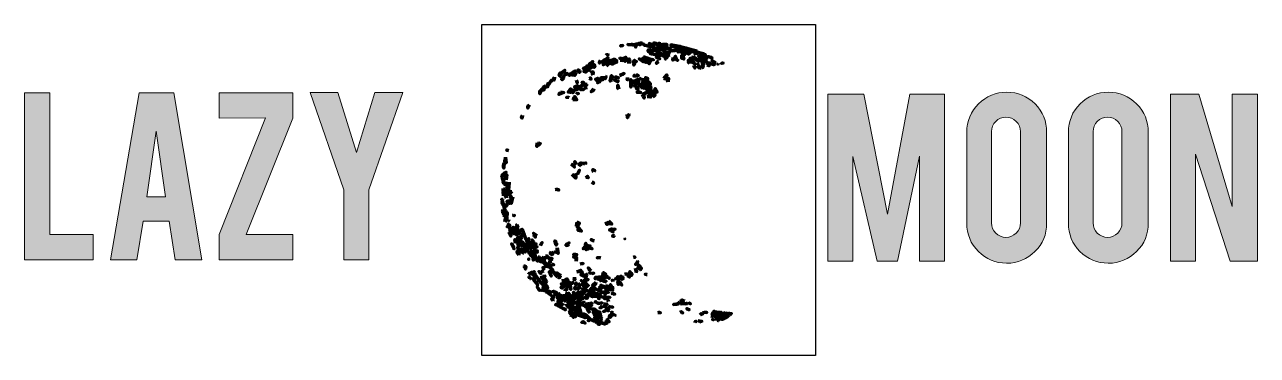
# Model space of a CAD drawing. Header units: inches. Extents: x 241 to 713, y -327 to -200.
import ezdxf

# ---------------------------------------------------------------- set-up
doc = ezdxf.new("R2010")
doc.units = ezdxf.units.IN
doc.header["$MEASUREMENT"] = 0
for name, color, linetype in [('Layer 2', 7, 'Continuous'), ('Layer 5', 7, 'Continuous'), ('Text', 7, 'Continuous')]:
    doc.layers.add(name, color=color, linetype=linetype)
picture_1 = doc.add_image_def('image1.png', size_in_pixel=(128, 127))

# ---------------------------------------------------------------- blocks, each defined once
blk = doc.blocks.new('block 4')
at = {"layer": 'Layer 5', "color": 12, "lineweight": 70, "true_color": 0xcc0000}
for points, knots in [([(437.44, -289), (437.3, -289.17), (437.16, -289.31), (437.03, -289.46), (437.11, -289.65), (437.18, -289.82), (437.25, -289.99), (437.2, -289.99), (437.15, -289.99), (437.1, -290), (437.13, -290.23), (437.11, -290.49), (437.2, -290.69), (437.34, -291.02), (437.43, -290.69), (437.54, -290.62), (437.54, -290.62), (437.6, -290.5), (437.6, -290.5), (437.79, -290.51), (437.94, -290.41), (438.03, -290.15), (438.3, -290.21), (438.56, -290.27), (438.83, -290.34), (438.83, -290.34), (438.03, -290.15), (438.03, -290.15), (438.04, -290.14), (438.04, -290.13), (438.04, -290.12), (438.04, -290.12), (437.99, -290.14), (437.99, -290.14), (437.99, -290.14), (437.79, -290.09), (437.79, -290.09), (437.79, -290.09), (438.12, -289.41), (438.12, -289.41), (437.9, -289.29), (437.69, -289.16), (437.44, -289)], [0, 0, 0, 0, 1, 1, 1, 2, 2, 2, 3, 3, 3, 4, 4, 4, 5, 5, 5, 6, 6, 6, 7, 7, 7, 8, 8, 8, 9, 9, 9, 10, 10, 10, 11, 11, 11, 12, 12, 12, 13, 13, 13, 14, 14, 14, 14]), ([(437.99, -290.14), (437.99, -290.14), (437.72, -290.24), (437.72, -290.24), (437.72, -290.24), (437.79, -290.09), (437.79, -290.09), (437.86, -290.11), (437.93, -290.12), (437.99, -290.14)], [0, 0, 0, 0, 1, 1, 1, 2, 2, 2, 3, 3, 3, 3])]:
    blk.add_open_spline(points, degree=3, knots=knots, dxfattribs=at)
blk = doc.blocks.new('block 5')
at = {"layer": 'Layer 5', "color": 12, "lineweight": 70, "true_color": 0xcc0000}
for points, knots in [([(477.71, -221.83), (477.6, -221.94), (477.63, -222.19), (477.57, -222.54), (477.95, -222.46), (478.26, -222.38), (478.57, -222.31), (478.66, -222.29), (478.75, -222.27), (478.84, -222.24), (478.84, -222.24), (479.12, -222.37), (479.12, -222.37), (479.12, -222.37), (479.13, -222.38), (479.13, -222.39), (479.13, -222.39), (479.13, -222.37), (479.13, -222.37), (479.13, -222.37), (479.34, -222.46), (479.34, -222.46), (479.21, -222.64), (479.1, -222.8), (478.98, -222.96), (478.98, -222.96), (479.72, -222.68), (479.72, -222.68), (479.69, -222.65), (479.65, -222.62), (479.6, -222.58), (479.6, -222.58), (479.78, -222.66), (479.78, -222.66), (479.78, -222.66), (479.72, -222.68), (479.72, -222.68), (479.75, -222.7), (479.78, -222.73), (479.8, -222.74), (479.83, -222.73), (479.85, -222.71), (479.88, -222.7), (479.88, -222.7), (480.63, -223.03), (480.63, -223.03), (480.54, -222.82), (480.46, -222.61), (480.36, -222.36), (480.15, -222.17), (479.9, -221.95), (479.73, -221.79), (479.52, -221.82), (479.33, -221.79), (479.13, -221.74), (479.13, -221.74), (479.13, -221.42), (479.13, -221.42), (479.13, -221.42), (479.56, -221.53), (479.56, -221.53), (479.44, -221.44), (479.33, -221.28), (479.2, -221.26), (478.63, -221.16), (478.05, -221.1), (477.48, -221.03), (477.48, -221.03), (478.41, -221.25), (478.41, -221.25), (478.41, -221.25), (478.46, -221.58), (478.46, -221.58), (478.2, -221.54), (477.95, -221.58), (477.71, -221.83)], [0, 0, 0, 0, 1, 1, 1, 2, 2, 2, 3, 3, 3, 4, 4, 4, 5, 5, 5, 6, 6, 6, 7, 7, 7, 8, 8, 8, 9, 9, 9, 10, 10, 10, 11, 11, 11, 12, 12, 12, 13, 13, 13, 14, 14, 14, 15, 15, 15, 16, 16, 16, 17, 17, 17, 18, 18, 18, 19, 19, 19, 20, 20, 20, 21, 21, 21, 22, 22, 22, 23, 23, 23, 24, 24, 24, 25, 25, 25, 25]), ([(478.41, -221.25), (478.41, -221.25), (479.12, -221.42), (479.12, -221.42), (479.1, -221.52), (479.08, -221.63), (479.06, -221.73), (478.85, -221.67), (478.66, -221.6), (478.46, -221.58), (478.45, -221.46), (478.43, -221.36), (478.41, -221.25)], [0, 0, 0, 0, 1, 1, 1, 2, 2, 2, 3, 3, 3, 4, 4, 4, 4])]:
    blk.add_open_spline(points, degree=3, knots=knots, dxfattribs=at)
blk = doc.blocks.new('block 3')
at = {"layer": 'Layer 5', "color": 12, "lineweight": 70, "true_color": 0xcc0000}
for points, knots in [([(472.84, -207.61), (472.57, -207.56), (472.27, -207.64), (471.98, -207.67), (471.98, -207.67), (474.02, -207.95), (474.02, -207.95), (473.79, -207.29), (473.23, -207.69), (472.84, -207.61)], [0, 0, 0, 0, 1, 1, 1, 2, 2, 2, 3, 3, 3, 3]), ([(475.27, -207.39), (475.27, -207.39), (475.27, -207.38), (475.27, -207.38), (475.27, -207.38), (474.13, -207.77), (474.13, -207.77), (474.55, -207.76), (474.98, -207.76), (475.51, -207.75), (475.37, -207.53), (475.32, -207.46), (475.27, -207.39)], [0, 0, 0, 0, 1, 1, 1, 2, 2, 2, 3, 3, 3, 4, 4, 4, 4]), ([(476.25, -207.52), (476.25, -207.52), (475.91, -207.31), (475.91, -207.31), (475.96, -207.64), (476.1, -207.59), (476.25, -207.52)], [0, 0, 0, 0, 1, 1, 1, 2, 2, 2, 2]), ([(477.63, -207.02), (477.63, -207.02), (476.05, -207.24), (476.05, -207.24), (476.24, -207.22), (476.43, -207.19), (476.63, -207.17), (476.96, -207.12), (477.29, -207.07), (477.63, -207.02)], [0, 0, 0, 0, 1, 1, 1, 2, 2, 2, 3, 3, 3, 3]), ([(476.53, -207.47), (476.44, -207.44), (476.34, -207.48), (476.25, -207.52), (476.25, -207.52), (476.7, -207.81), (476.7, -207.81), (476.64, -207.69), (476.58, -207.56), (476.53, -207.47)], [0, 0, 0, 0, 1, 1, 1, 2, 2, 2, 3, 3, 3, 3]), ([(478.2, -207.6), (478.05, -207.51), (477.91, -207.42), (477.76, -207.33), (477.65, -207.35), (477.53, -207.36), (477.41, -207.38), (477.41, -207.38), (478.2, -207.6), (478.2, -207.6)], [0, 0, 0, 0, 1, 1, 1, 2, 2, 2, 3, 3, 3, 3]), ([(479.98, -208.24), (479.41, -208.01), (478.82, -207.87), (478.2, -207.88), (478.2, -207.88), (479.98, -208.24), (479.98, -208.24)], [0, 0, 0, 0, 1, 1, 1, 2, 2, 2, 2]), ([(482.31, -207.66), (481.55, -207.51), (480.87, -207.37), (480.2, -207.24), (480.2, -207.24), (480.77, -207.52), (480.77, -207.52), (481.28, -208.02), (481.72, -208.08), (482.31, -207.66)], [0, 0, 0, 0, 1, 1, 1, 2, 2, 2, 3, 3, 3, 3]), ([(483.28, -207.51), (483.3, -207.45), (482.92, -207.19), (482.69, -207.11), (482.46, -207.02), (482.18, -207.05), (481.92, -207.02), (481.92, -207.02), (483.7, -208.17), (483.7, -208.17), (483.57, -207.95), (483.12, -207.96), (483.28, -207.51)], [0, 0, 0, 0, 1, 1, 1, 2, 2, 2, 3, 3, 3, 4, 4, 4, 4]), ([(485.98, -207.48), (485.74, -207.41), (485.42, -207.66), (485.13, -207.66), (484.84, -207.64), (484.56, -207.61), (484.27, -207.56), (484.24, -207.35), (484.42, -206.97), (483.92, -207.1), (483.92, -207.1), (484.24, -207.56), (484.24, -207.56), (484.06, -207.53), (483.87, -207.5), (483.68, -207.48), (483.69, -207.42), (483.69, -207.37), (483.71, -207.32), (483.59, -207.38), (483.47, -207.45), (483.35, -207.52), (483.35, -207.52), (487.06, -207.95), (487.06, -207.95), (486.97, -207.2), (486.35, -207.59), (485.98, -207.48)], [0, 0, 0, 0, 1, 1, 1, 2, 2, 2, 3, 3, 3, 4, 4, 4, 5, 5, 5, 6, 6, 6, 7, 7, 7, 8, 8, 8, 9, 9, 9, 9]), ([(485.13, -207.74), (485.13, -207.74), (484.56, -207.95), (484.56, -207.95), (484.66, -208.08), (484.75, -208.22), (484.87, -208.38), (484.98, -208.12), (485.05, -207.93), (485.13, -207.74)], [0, 0, 0, 0, 1, 1, 1, 2, 2, 2, 3, 3, 3, 3]), ([(485.42, -207.81), (485.83, -208.1), (486.23, -208.44), (486.78, -208.1), (486.78, -208.1), (485.42, -207.81), (485.42, -207.81)], [0, 0, 0, 0, 1, 1, 1, 2, 2, 2, 2]), ([(489.99, -207.96), (489.49, -207.88), (488.99, -207.86), (488.49, -207.81), (488.49, -207.81), (491.2, -208.24), (491.2, -208.24), (490.8, -208.14), (490.4, -208.02), (489.99, -207.96)], [0, 0, 0, 0, 1, 1, 1, 2, 2, 2, 3, 3, 3, 3]), ([(463.69, -211.67), (463.69, -211.67), (464.48, -211.59), (464.48, -211.59), (464.2, -211.44), (463.92, -211.23), (463.69, -211.67)], [0, 0, 0, 0, 1, 1, 1, 2, 2, 2, 2]), ([(469.56, -208.1), (469.44, -208.12), (469.32, -208.14), (469.2, -208.17), (469.2, -208.17), (470.06, -208.02), (470.06, -208.02), (469.89, -208.05), (469.72, -208.07), (469.56, -208.1)], [0, 0, 0, 0, 1, 1, 1, 2, 2, 2, 3, 3, 3, 3]), ([(470.99, -213.63), (471.13, -213.65), (471.27, -213.65), (471.41, -213.67), (471.41, -213.67), (471, -213.59), (471, -213.59), (471.05, -213.26), (471.11, -212.92), (471.17, -212.55), (470.77, -212.71), (470.56, -212.8), (470.34, -212.88), (470.34, -212.88), (470.63, -213.51), (470.63, -213.51), (470.63, -213.51), (470.34, -213.45), (470.34, -213.45), (470.44, -213.5), (470.53, -213.58), (470.63, -213.59), (470.64, -213.6), (470.66, -213.6), (470.67, -213.6), (470.67, -213.6), (470.91, -214.1), (470.91, -214.1), (470.94, -213.95), (470.96, -213.79), (470.99, -213.63)], [0, 0, 0, 0, 1, 1, 1, 2, 2, 2, 3, 3, 3, 4, 4, 4, 5, 5, 5, 6, 6, 6, 7, 7, 7, 8, 8, 8, 9, 9, 9, 10, 10, 10, 10]), ([(474.7, -208.57), (474.86, -208.58), (474.96, -208.59), (475.05, -208.6), (475.05, -208.6), (474.91, -208.31), (474.91, -208.31), (474.86, -208.38), (474.8, -208.44), (474.7, -208.57)], [0, 0, 0, 0, 1, 1, 1, 2, 2, 2, 3, 3, 3, 3]), ([(477.91, -212.24), (477.91, -212.24), (478.84, -214.53), (478.84, -214.53), (478.86, -214.01), (478.56, -213.44), (479.15, -213.08), (478.92, -212.45), (478.41, -212.37), (477.91, -212.24)], [0, 0, 0, 0, 1, 1, 1, 2, 2, 2, 3, 3, 3, 3]), ([(479.27, -212.6), (479.27, -212.6), (479.27, -212.81), (479.27, -212.81), (479.29, -212.79), (479.34, -212.76), (479.34, -212.74), (479.33, -212.69), (479.29, -212.64), (479.27, -212.6)], [0, 0, 0, 0, 1, 1, 1, 2, 2, 2, 3, 3, 3, 3]), ([(479.56, -209.74), (479.56, -209.74), (479.91, -210.45), (479.91, -210.45), (480.1, -210.06), (479.82, -209.9), (479.56, -209.74)], [0, 0, 0, 0, 1, 1, 1, 2, 2, 2, 2]), ([(481.7, -209.88), (482.47, -210.02), (482.53, -210.01), (482.96, -209.55), (482.67, -209.44), (482.4, -209.34), (482.13, -209.24), (482.13, -209.24), (481.05, -210.03), (481.05, -210.03), (480.92, -209.91), (480.8, -209.79), (480.67, -209.67), (480.41, -209.67), (480.13, -209.67), (479.84, -209.67), (479.84, -209.67), (480.94, -210.11), (480.94, -210.11), (480.94, -210.11), (480.56, -210.38), (480.56, -210.38), (481.22, -210.86), (481.29, -209.99), (481.7, -209.88)], [0, 0, 0, 0, 1, 1, 1, 2, 2, 2, 3, 3, 3, 4, 4, 4, 5, 5, 5, 6, 6, 6, 7, 7, 7, 8, 8, 8, 8]), ([(482.49, -208.52), (482.49, -208.52), (480.8, -208.37), (480.8, -208.37), (480.83, -208.3), (480.85, -208.22), (480.89, -208.11), (480.78, -208.08), (480.63, -208.05), (480.49, -208.02), (480.49, -208.02), (480.71, -208.37), (480.71, -208.37), (480.71, -208.37), (480.13, -208.31), (480.13, -208.31), (480.27, -208.38), (480.41, -208.51), (480.56, -208.51), (481.2, -208.54), (481.84, -208.52), (482.49, -208.52)], [0, 0, 0, 0, 1, 1, 1, 2, 2, 2, 3, 3, 3, 4, 4, 4, 5, 5, 5, 6, 6, 6, 7, 7, 7, 7]), ([(481.86, -211.32), (481.86, -211.32), (480.56, -211.09), (480.56, -211.09), (480.97, -211.35), (481.41, -211.36), (481.86, -211.32)], [0, 0, 0, 0, 1, 1, 1, 2, 2, 2, 2]), ([(481.86, -211.32), (481.86, -211.32), (484.7, -211.81), (484.7, -211.81), (483.8, -211.63), (482.93, -211.23), (481.99, -211.31), (481.95, -211.32), (481.91, -211.32), (481.86, -211.32)], [0, 0, 0, 0, 1, 1, 1, 2, 2, 2, 3, 3, 3, 3]), ([(483.6, -208.85), (483.37, -208.95), (483.18, -209.04), (482.99, -209.12), (482.98, -209.06), (482.97, -208.99), (482.96, -208.93), (482.75, -208.99), (482.55, -209.04), (482.34, -209.1), (482.34, -209.1), (483.14, -209.22), (483.14, -209.22), (483.17, -209.38), (483.2, -209.55), (483.23, -209.71), (483.23, -209.71), (482.99, -209.67), (482.99, -209.67), (483.07, -209.68), (483.15, -209.7), (483.23, -209.71), (483.24, -209.8), (483.26, -209.87), (483.27, -209.95), (483.27, -209.95), (483.23, -209.71), (483.23, -209.71), (483.62, -209.8), (484.02, -209.87), (484.42, -209.95), (484.42, -209.95), (483.23, -209.71), (483.23, -209.71), (483.23, -209.71), (483.14, -209.22), (483.14, -209.22), (483.14, -209.22), (484.19, -209.38), (484.19, -209.38), (483.96, -209.25), (483.78, -209.04), (483.6, -208.85)], [0, 0, 0, 0, 1, 1, 1, 2, 2, 2, 3, 3, 3, 4, 4, 4, 5, 5, 5, 6, 6, 6, 7, 7, 7, 8, 8, 8, 9, 9, 9, 10, 10, 10, 11, 11, 11, 12, 12, 12, 13, 13, 13, 14, 14, 14, 14]), ([(482.49, -212.17), (482.49, -212.17), (483.03, -212.21), (483.03, -212.21), (482.8, -212.46), (482.91, -212.62), (483.2, -212.74), (483.54, -212.88), (483.87, -213.02), (484.2, -213.17), (484.2, -213.17), (483.11, -212.21), (483.11, -212.21), (483.11, -212.21), (483.49, -212.24), (483.49, -212.24), (483.16, -212.13), (482.85, -211.74), (482.49, -212.17)], [0, 0, 0, 0, 1, 1, 1, 2, 2, 2, 3, 3, 3, 4, 4, 4, 5, 5, 5, 6, 6, 6, 6]), ([(482.97, -209.96), (483.1, -210.15), (483.15, -210.24), (483.2, -210.31), (483.2, -210.31), (483.63, -210.17), (483.63, -210.17), (483.47, -210.12), (483.3, -210.06), (482.97, -209.96)], [0, 0, 0, 0, 1, 1, 1, 2, 2, 2, 3, 3, 3, 3]), ([(483.13, -211.31), (483.13, -211.31), (483.85, -210.88), (483.85, -210.88), (483.35, -210.61), (483.24, -210.96), (483.13, -211.31)], [0, 0, 0, 0, 1, 1, 1, 2, 2, 2, 2]), ([(484.7, -209.45), (484.7, -209.45), (484.19, -209.38), (484.19, -209.38), (484.33, -209.45), (484.49, -209.5), (484.7, -209.45)], [0, 0, 0, 0, 1, 1, 1, 2, 2, 2, 2]), ([(485.02, -211.25), (484.77, -211.12), (484.49, -211.12), (484.22, -211.08), (484.22, -211.08), (485.02, -211.25), (485.02, -211.25)], [0, 0, 0, 0, 1, 1, 1, 2, 2, 2, 2]), ([(485.42, -208.67), (485.35, -208.62), (485.29, -208.58), (485.22, -208.54), (485.1, -208.73), (484.97, -208.91), (484.85, -209.1), (484.85, -209.1), (485.42, -209.88), (485.42, -209.88), (485.42, -209.48), (485.42, -209.07), (485.42, -208.67)], [0, 0, 0, 0, 1, 1, 1, 2, 2, 2, 3, 3, 3, 4, 4, 4, 4]), ([(485.29, -211.44), (485.34, -211.5), (485.56, -211.4), (485.7, -211.38), (485.7, -211.38), (485.02, -211.25), (485.02, -211.25), (485.11, -211.29), (485.2, -211.35), (485.29, -211.44)], [0, 0, 0, 0, 1, 1, 1, 2, 2, 2, 3, 3, 3, 3]), ([(485.02, -211.97), (485.27, -212.01), (485.49, -212.06), (485.7, -212.09), (485.7, -212.09), (485.2, -211.52), (485.2, -211.52), (485.15, -211.67), (485.09, -211.8), (485.02, -211.97)], [0, 0, 0, 0, 1, 1, 1, 2, 2, 2, 3, 3, 3, 3]), ([(486.33, -212.45), (486.37, -212.78), (486.39, -213.05), (486.42, -213.31), (486.42, -213.31), (486.73, -212.61), (486.73, -212.61), (486.6, -212.54), (486.47, -212.47), (486.32, -212.38), (486.32, -212.39), (486.33, -212.41), (486.33, -212.42), (486.33, -212.42), (485.78, -211.45), (485.78, -211.45), (485.92, -211.81), (485.68, -212.38), (486.33, -212.45)], [0, 0, 0, 0, 1, 1, 1, 2, 2, 2, 3, 3, 3, 4, 4, 4, 5, 5, 5, 6, 6, 6, 6]), ([(487.19, -210.76), (487.68, -211.03), (487.86, -210.82), (488.06, -210.45), (488.06, -210.45), (486.06, -210.59), (486.06, -210.59), (486.44, -210.64), (486.88, -210.59), (487.19, -210.76)], [0, 0, 0, 0, 1, 1, 1, 2, 2, 2, 3, 3, 3, 3]), ([(486.49, -209.17), (486.38, -209.34), (486.25, -209.5), (486.13, -209.67), (486.13, -209.67), (487.13, -208.81), (487.13, -208.81), (486.73, -208.6), (486.63, -208.92), (486.49, -209.17)], [0, 0, 0, 0, 1, 1, 1, 2, 2, 2, 3, 3, 3, 3]), ([(488.06, -211.74), (488.06, -211.74), (486.13, -211.24), (486.13, -211.24), (486.67, -211.81), (487.32, -211.92), (488.06, -211.74)], [0, 0, 0, 0, 1, 1, 1, 2, 2, 2, 2]), ([(487.06, -211.88), (487.06, -211.88), (486.73, -212.61), (486.73, -212.61), (486.81, -212.66), (486.89, -212.71), (486.99, -212.77), (487.02, -212.4), (487.04, -212.14), (487.06, -211.88)], [0, 0, 0, 0, 1, 1, 1, 2, 2, 2, 3, 3, 3, 3]), ([(487.85, -209.81), (487.97, -210.01), (488.1, -210.21), (488.23, -210.42), (488.27, -210.4), (488.31, -210.39), (488.35, -210.38), (488.35, -210), (488.35, -209.62), (488.35, -209.36), (488.06, -209.26), (487.81, -209.18), (487.56, -209.1), (487.56, -209.1), (487.85, -209.81), (487.85, -209.81)], [0, 0, 0, 0, 1, 1, 1, 2, 2, 2, 3, 3, 3, 4, 4, 4, 5, 5, 5, 5]), ([(489.27, -208.39), (489.02, -208.29), (488.75, -208.24), (488.49, -208.17), (488.49, -208.17), (490.13, -208.81), (490.13, -208.81), (489.85, -208.67), (489.57, -208.5), (489.27, -208.39)], [0, 0, 0, 0, 1, 1, 1, 2, 2, 2, 3, 3, 3, 3]), ([(490.13, -210.16), (490.42, -210.04), (490.7, -209.93), (490.99, -209.81), (490.99, -209.81), (489.13, -210.02), (489.13, -210.02), (489.46, -210.02), (489.8, -210.02), (490.13, -210.02), (490.13, -210.07), (490.13, -210.12), (490.13, -210.16)], [0, 0, 0, 0, 1, 1, 1, 2, 2, 2, 3, 3, 3, 4, 4, 4, 4]), ([(489.42, -212.52), (489.42, -212.52), (489.27, -213.67), (489.27, -213.67), (489.63, -213.33), (489.45, -212.92), (489.42, -212.52)], [0, 0, 0, 0, 1, 1, 1, 2, 2, 2, 2]), ([(490.08, -213), (490.12, -212.69), (490.17, -212.43), (490.2, -212.17), (490.2, -212.17), (489.56, -213.17), (489.56, -213.17), (489.73, -213.11), (489.9, -213.06), (490.08, -213)], [0, 0, 0, 0, 1, 1, 1, 2, 2, 2, 3, 3, 3, 3]), ([(490.92, -209.24), (490.99, -209.46), (491.07, -209.69), (491.14, -209.91), (491.2, -209.9), (491.26, -209.9), (491.32, -209.89), (491.36, -209.51), (491.39, -209.12), (491.44, -208.6), (491.27, -208.6), (491.06, -208.6), (490.85, -208.6), (490.85, -208.6), (490.92, -209.24), (490.92, -209.24)], [0, 0, 0, 0, 1, 1, 1, 2, 2, 2, 3, 3, 3, 4, 4, 4, 5, 5, 5, 5]), ([(493.19, -210.19), (492.83, -210.01), (492.44, -209.9), (492.06, -209.89), (491.84, -209.88), (491.62, -209.89), (491.41, -209.94), (491.39, -210.17), (491.37, -210.38), (491.34, -210.59), (491.34, -210.59), (493.65, -210.45), (493.65, -210.45), (493.62, -210.43), (493.59, -210.42), (493.56, -210.39), (493.44, -210.32), (493.32, -210.25), (493.19, -210.19)], [0, 0, 0, 0, 1, 1, 1, 2, 2, 2, 3, 3, 3, 4, 4, 4, 5, 5, 5, 6, 6, 6, 6]), ([(491.49, -208.24), (491.49, -208.24), (492.84, -208.95), (492.84, -208.95), (492.57, -208.39), (491.99, -208.39), (491.49, -208.24)], [0, 0, 0, 0, 1, 1, 1, 2, 2, 2, 2]), ([(493.74, -209.51), (493.7, -209.5), (493.67, -209.48), (493.63, -209.46), (493.59, -209.44), (493.56, -209.43), (493.52, -209.42), (493.07, -209.23), (492.6, -209.27), (492.13, -209.3), (491.94, -209.31), (491.75, -209.32), (491.56, -209.31), (491.56, -209.31), (494.49, -209.95), (494.49, -209.95), (494.24, -209.81), (494, -209.64), (493.74, -209.51)], [0, 0, 0, 0, 1, 1, 1, 2, 2, 2, 3, 3, 3, 4, 4, 4, 5, 5, 5, 6, 6, 6, 6]), ([(493.08, -211.01), (492.91, -211.4), (492.77, -211.71), (492.63, -212.02), (492.63, -212.02), (493.85, -211.52), (493.85, -211.52), (493.6, -211.36), (493.35, -211.19), (493.08, -211.01)], [0, 0, 0, 0, 1, 1, 1, 2, 2, 2, 3, 3, 3, 3]), ([(493.01, -212.72), (493.01, -212.72), (492.63, -212.17), (492.63, -212.17), (492.67, -212.44), (492.7, -212.71), (492.73, -212.97), (492.79, -212.97), (492.86, -212.98), (492.92, -212.98), (492.95, -212.9), (492.98, -212.82), (493.01, -212.72)], [0, 0, 0, 0, 1, 1, 1, 2, 2, 2, 3, 3, 3, 4, 4, 4, 4]), ([(494.14, -209.04), (494.18, -208.99), (494.22, -208.94), (494.27, -208.88), (493.69, -208.8), (493.23, -208.73), (492.77, -208.67), (492.77, -208.67), (493.77, -209.45), (493.77, -209.45), (493.88, -209.33), (493.99, -209.21), (494.14, -209.04)], [0, 0, 0, 0, 1, 1, 1, 2, 2, 2, 3, 3, 3, 4, 4, 4, 4]), ([(493.17, -212.3), (493.1, -212.48), (493.06, -212.61), (493.01, -212.72), (493.01, -212.72), (493.42, -213.31), (493.42, -213.31), (493.34, -213.01), (493.27, -212.71), (493.17, -212.3)], [0, 0, 0, 0, 1, 1, 1, 2, 2, 2, 3, 3, 3, 3]), ([(495.7, -210.31), (495.7, -210.31), (494.59, -210.38), (494.59, -210.38), (494.59, -210.38), (494.85, -209.38), (494.85, -209.38), (494.75, -209.58), (494.66, -209.79), (494.61, -209.99), (494.56, -210.12), (494.53, -210.25), (494.52, -210.39), (494.52, -210.39), (493.65, -210.45), (493.65, -210.45), (493.95, -210.63), (494.23, -210.75), (494.49, -210.79), (494.91, -210.85), (495.3, -210.7), (495.7, -210.31)], [0, 0, 0, 0, 1, 1, 1, 2, 2, 2, 3, 3, 3, 4, 4, 4, 5, 5, 5, 6, 6, 6, 7, 7, 7, 7]), ([(498.49, -210.24), (497.84, -209.64), (496.96, -209.79), (496.2, -209.54), (496.07, -209.5), (495.94, -209.46), (495.81, -209.43), (495.28, -209.29), (494.74, -209.21), (494.2, -209.1), (494.2, -209.1), (498.49, -210.24), (498.49, -210.24)], [0, 0, 0, 0, 1, 1, 1, 2, 2, 2, 3, 3, 3, 4, 4, 4, 4]), ([(495.85, -210.67), (495.85, -210.67), (494.7, -210.95), (494.7, -210.95), (494.89, -211.06), (495.07, -211.17), (495.31, -211.3), (495.5, -211.08), (495.68, -210.87), (495.85, -210.67)], [0, 0, 0, 0, 1, 1, 1, 2, 2, 2, 3, 3, 3, 3]), ([(495.81, -210.25), (495.87, -210.37), (495.94, -210.48), (496, -210.59), (496.38, -210.5), (496.62, -210.44), (496.85, -210.38), (496.85, -210.38), (495.42, -209.52), (495.42, -209.52), (495.55, -209.77), (495.68, -210.01), (495.81, -210.25)], [0, 0, 0, 0, 1, 1, 1, 2, 2, 2, 3, 3, 3, 4, 4, 4, 4]), ([(496.88, -210.33), (496.96, -210.37), (497.05, -210.41), (497.13, -210.45), (497.13, -210.45), (495.78, -209.52), (495.78, -209.52), (495.94, -209.69), (496.09, -209.89), (496.28, -210.02), (496.47, -210.14), (496.68, -210.24), (496.88, -210.33)], [0, 0, 0, 0, 1, 1, 1, 2, 2, 2, 3, 3, 3, 4, 4, 4, 4]), ([(496.35, -212.31), (496.35, -212.31), (497.33, -212.96), (497.33, -212.96), (497.24, -212.98), (497.15, -213), (497.06, -213.02), (496.65, -212.75), (496.23, -212.94), (495.82, -212.97), (495.82, -212.97), (497.04, -213.02), (497.04, -213.02), (496.92, -213.05), (496.82, -213.07), (496.71, -213.1), (496.71, -213.1), (497.04, -213.02), (497.04, -213.02), (497.04, -213.02), (497.06, -213.02), (497.06, -213.02), (497.06, -213.02), (497.06, -213.02), (497.06, -213.02), (497.06, -213.02), (497.33, -212.96), (497.33, -212.96), (497.33, -212.96), (499.07, -214.1), (499.07, -214.1), (498.74, -213.12), (497.56, -212.34), (496.35, -212.31)], [0, 0, 0, 0, 1, 1, 1, 2, 2, 2, 3, 3, 3, 4, 4, 4, 5, 5, 5, 6, 6, 6, 7, 7, 7, 8, 8, 8, 9, 9, 9, 10, 10, 10, 11, 11, 11, 11]), ([(497.21, -210.45), (497.3, -210.43), (497.4, -210.4), (497.49, -210.38), (497.49, -210.38), (497.28, -210.17), (497.28, -210.17), (497.25, -210.26), (497.23, -210.36), (497.21, -210.45)], [0, 0, 0, 0, 1, 1, 1, 2, 2, 2, 3, 3, 3, 3]), ([(497.65, -210.31), (497.76, -210.45), (497.84, -210.56), (497.92, -210.67), (497.92, -210.67), (498.06, -210.31), (498.06, -210.31), (497.94, -210.31), (497.83, -210.31), (497.65, -210.31)], [0, 0, 0, 0, 1, 1, 1, 2, 2, 2, 3, 3, 3, 3]), ([(498.21, -211.59), (498.54, -211.19), (498.25, -211.03), (497.92, -210.88), (497.88, -210.95), (497.83, -211.03), (497.7, -211.23), (497.87, -211.34), (498.04, -211.47), (498.21, -211.59)], [0, 0, 0, 0, 1, 1, 1, 2, 2, 2, 3, 3, 3, 3]), ([(498.06, -210.88), (498.06, -210.88), (498.64, -210.45), (498.64, -210.45), (498.29, -210.4), (498.08, -210.51), (498.06, -210.88)], [0, 0, 0, 0, 1, 1, 1, 2, 2, 2, 2]), ([(500.13, -211.01), (500.13, -211.01), (498.92, -210.52), (498.92, -210.52), (499.23, -210.7), (499.55, -210.88), (499.89, -211.08), (499.97, -211.04), (500.05, -211.03), (500.13, -211.01)], [0, 0, 0, 0, 1, 1, 1, 2, 2, 2, 3, 3, 3, 3]), ([(500.21, -211.96), (499.82, -211.94), (499.4, -211.71), (499.07, -212.09), (499.07, -212.09), (500.85, -212.02), (500.85, -212.02), (500.64, -212), (500.42, -211.96), (500.21, -211.96)], [0, 0, 0, 0, 1, 1, 1, 2, 2, 2, 3, 3, 3, 3]), ([(500.14, -212.67), (500.14, -212.67), (499.71, -212.09), (499.71, -212.09), (499.64, -212.22), (499.57, -212.34), (499.44, -212.57), (499.7, -212.61), (499.91, -212.64), (500.14, -212.67)], [0, 0, 0, 0, 1, 1, 1, 2, 2, 2, 3, 3, 3, 3]), ([(500.13, -211.01), (500.13, -211.01), (501.78, -211.67), (501.78, -211.67), (501.26, -211.08), (500.66, -210.87), (500.13, -211.01)], [0, 0, 0, 0, 1, 1, 1, 2, 2, 2, 2]), ([(500.35, -212.09), (500.3, -212.26), (500.26, -212.43), (500.17, -212.73), (500.48, -212.87), (500.8, -213.02), (501.14, -213.17), (501.14, -213.17), (500.35, -212.09), (500.35, -212.09)], [0, 0, 0, 0, 1, 1, 1, 2, 2, 2, 3, 3, 3, 3]), ([(500.78, -211.59), (500.78, -211.59), (501.22, -213.14), (501.22, -213.14), (501.27, -213.05), (501.32, -212.95), (501.36, -212.84), (501.16, -212.4), (500.97, -212), (500.78, -211.59)], [0, 0, 0, 0, 1, 1, 1, 2, 2, 2, 3, 3, 3, 3]), ([(502.12, -213.24), (502.2, -212.89), (502.19, -212.52), (502.21, -212.17), (502.21, -212.17), (501.78, -213.81), (501.78, -213.81), (501.9, -213.62), (502.08, -213.44), (502.12, -213.24)], [0, 0, 0, 0, 1, 1, 1, 2, 2, 2, 3, 3, 3, 3]), ([(503.49, -212.37), (503.31, -212.39), (503.11, -212.29), (502.92, -212.24), (502.92, -212.24), (504.21, -212.95), (504.21, -212.95), (504.17, -212.51), (503.96, -212.31), (503.49, -212.37)], [0, 0, 0, 0, 1, 1, 1, 2, 2, 2, 3, 3, 3, 3]), ([(453.55, -217.67), (453.36, -217.58), (453.17, -217.48), (452.89, -217.34), (452.87, -217.57), (452.85, -217.76), (452.84, -217.96), (452.84, -217.96), (453.48, -218.32), (453.48, -218.32), (453.5, -218.1), (453.53, -217.89), (453.55, -217.67)], [0, 0, 0, 0, 1, 1, 1, 2, 2, 2, 3, 3, 3, 4, 4, 4, 4]), ([(455.34, -216.67), (455.34, -216.67), (455.27, -216.6), (455.27, -216.6), (455.17, -216.7), (455.08, -216.79), (454.98, -216.89), (455.02, -216.93), (455.06, -216.96), (455.11, -217), (455.18, -216.89), (455.26, -216.78), (455.34, -216.67)], [0, 0, 0, 0, 1, 1, 1, 2, 2, 2, 3, 3, 3, 4, 4, 4, 4]), ([(455.38, -217.44), (455.27, -217.61), (455.16, -217.78), (455.05, -217.95), (455.31, -218.04), (455.58, -218.14), (455.84, -218.24), (455.84, -218.24), (456.22, -217.3), (456.22, -217.3), (456.02, -217.49), (455.58, -217.2), (455.38, -217.44)], [0, 0, 0, 0, 1, 1, 1, 2, 2, 2, 3, 3, 3, 4, 4, 4, 4]), ([(456.69, -216.87), (457.15, -216.7), (457.7, -216.87), (458.13, -216.49), (458.13, -216.49), (458.92, -216.33), (458.92, -216.33), (458.92, -216.33), (459.26, -216.31), (459.26, -216.31), (459.18, -216.32), (459.09, -216.31), (458.99, -216.31), (458.99, -216.31), (459.34, -216.24), (459.34, -216.24), (459.28, -215.24), (459, -215.11), (458.11, -215.59), (457.8, -215.76), (457.45, -215.87), (457.31, -216.15), (456.98, -216.03), (456.63, -215.91), (456.27, -215.79), (456.22, -215.94), (456.17, -216.09), (456.12, -216.24), (456.12, -216.24), (457.26, -216.33), (457.26, -216.33), (457.25, -216.35), (457.25, -216.37), (457.25, -216.4), (457.25, -216.4), (456.53, -216.43), (456.53, -216.43), (456.11, -216.28), (455.71, -216.27), (455.34, -216.6), (455.34, -216.6), (455.94, -216.53), (455.94, -216.53), (456.08, -216.88), (456.38, -216.98), (456.69, -216.87)], [0, 0, 0, 0, 1, 1, 1, 2, 2, 2, 3, 3, 3, 4, 4, 4, 5, 5, 5, 6, 6, 6, 7, 7, 7, 8, 8, 8, 9, 9, 9, 10, 10, 10, 11, 11, 11, 12, 12, 12, 13, 13, 13, 14, 14, 14, 15, 15, 15, 15]), ([(456.22, -217.3), (456.28, -217.25), (456.32, -217.17), (456.34, -217.03), (456.34, -217.03), (456.22, -217.3), (456.22, -217.3)], [0, 0, 0, 0, 1, 1, 1, 2, 2, 2, 2]), ([(457.12, -218.03), (457.12, -218.03), (457.05, -216.96), (457.05, -216.96), (456.85, -217.33), (456.9, -217.69), (457.12, -218.03)], [0, 0, 0, 0, 1, 1, 1, 2, 2, 2, 2]), ([(457.62, -214.74), (457.39, -215.06), (457.22, -215.29), (457.05, -215.53), (457.05, -215.53), (457.85, -214.84), (457.85, -214.84), (457.78, -214.82), (457.71, -214.8), (457.62, -214.74)], [0, 0, 0, 0, 1, 1, 1, 2, 2, 2, 3, 3, 3, 3]), ([(458.34, -214.42), (458.34, -214.42), (457.85, -214.84), (457.85, -214.84), (458.1, -214.89), (458.2, -214.63), (458.34, -214.42)], [0, 0, 0, 0, 1, 1, 1, 2, 2, 2, 2]), ([(458.34, -214.42), (458.34, -214.42), (458.62, -214.17), (458.62, -214.17), (458.49, -214.2), (458.41, -214.3), (458.34, -214.42)], [0, 0, 0, 0, 1, 1, 1, 2, 2, 2, 2]), ([(461.48, -213.74), (461.2, -214.05), (461.04, -214.39), (461.12, -214.81), (461.12, -214.81), (461.48, -213.74), (461.48, -213.74)], [0, 0, 0, 0, 1, 1, 1, 2, 2, 2, 2]), ([(462.33, -214.18), (462.13, -214.16), (461.91, -214.31), (461.69, -214.38), (461.69, -214.38), (462.38, -214.18), (462.38, -214.18), (462.37, -214.18), (462.35, -214.18), (462.33, -214.18)], [0, 0, 0, 0, 1, 1, 1, 2, 2, 2, 3, 3, 3, 3]), ([(462.38, -214.18), (463.03, -214.23), (463.58, -213.94), (464.12, -213.67), (464.12, -213.67), (462.38, -214.18), (462.38, -214.18)], [0, 0, 0, 0, 1, 1, 1, 2, 2, 2, 2]), ([(462.94, -214.77), (462.81, -215.01), (462.68, -215.23), (462.55, -215.46), (462.55, -215.46), (463.63, -214.87), (463.63, -214.87), (463.42, -214.9), (463.19, -214.86), (462.94, -214.77)], [0, 0, 0, 0, 1, 1, 1, 2, 2, 2, 3, 3, 3, 3]), ([(462.69, -213.95), (462.69, -213.95), (464.48, -212.74), (464.48, -212.74), (463.79, -213.01), (463.13, -213.32), (462.69, -213.95)], [0, 0, 0, 0, 1, 1, 1, 2, 2, 2, 2]), ([(463.62, -214.81), (463.62, -214.81), (464.55, -214.1), (464.55, -214.1), (464.05, -214.08), (463.59, -214.13), (463.62, -214.81)], [0, 0, 0, 0, 1, 1, 1, 2, 2, 2, 2]), ([(463.63, -214.87), (463.87, -214.85), (464.08, -214.75), (464.27, -214.53), (464.27, -214.53), (463.63, -214.87), (463.63, -214.87)], [0, 0, 0, 0, 1, 1, 1, 2, 2, 2, 2]), ([(463.84, -215.88), (463.84, -215.88), (465.69, -214.24), (465.69, -214.24), (465.69, -214.24), (466.47, -214.53), (466.47, -214.53), (466.31, -214.64), (466.2, -214.79), (466.2, -215.08), (466.2, -215.08), (466.12, -215.24), (466.12, -215.24), (466.19, -215.14), (466.35, -215.08), (466.44, -214.99), (466.44, -214.99), (467.7, -214.38), (467.7, -214.38), (467.56, -214.28), (467.41, -214.19), (467.23, -214.06), (467.06, -214.3), (466.72, -214.36), (466.47, -214.52), (466.28, -214.22), (466.08, -214), (465.88, -213.87), (465.52, -213.63), (465.14, -213.64), (464.69, -213.88), (464.69, -213.88), (465.66, -214.23), (465.66, -214.23), (464.98, -214.6), (464.13, -215.37), (463.84, -215.88)], [0, 0, 0, 0, 1, 1, 1, 2, 2, 2, 3, 3, 3, 4, 4, 4, 5, 5, 5, 6, 6, 6, 7, 7, 7, 8, 8, 8, 9, 9, 9, 10, 10, 10, 11, 11, 11, 12, 12, 12, 12]), ([(465.27, -215.38), (465.27, -215.38), (465.7, -214.81), (465.7, -214.81), (465.6, -215.04), (465.01, -214.9), (465.27, -215.38)], [0, 0, 0, 0, 1, 1, 1, 2, 2, 2, 2]), ([(465.91, -213.81), (465.91, -213.81), (466.98, -213.31), (466.98, -213.31), (466.48, -213.17), (466.21, -213.52), (465.91, -213.81)], [0, 0, 0, 0, 1, 1, 1, 2, 2, 2, 2]), ([(467.19, -213.9), (467.21, -213.9), (467.23, -213.9), (467.25, -213.9), (467.44, -213.93), (467.57, -213.94), (467.7, -213.95), (467.7, -213.95), (467.05, -213.24), (467.05, -213.24), (467.06, -213.26), (467.06, -213.28), (467.06, -213.3), (467.11, -213.52), (467.16, -213.74), (467.19, -213.9)], [0, 0, 0, 0, 1, 1, 1, 2, 2, 2, 3, 3, 3, 4, 4, 4, 5, 5, 5, 5]), ([(469.07, -212.81), (469.02, -212.86), (468.97, -212.94), (468.91, -213.02), (468.91, -213.02), (469.48, -212.88), (469.48, -212.88), (469.36, -212.86), (469.25, -212.84), (469.07, -212.81)], [0, 0, 0, 0, 1, 1, 1, 2, 2, 2, 3, 3, 3, 3]), ([(468.98, -213.81), (468.98, -213.81), (470.13, -213.81), (470.13, -213.81), (469.75, -213.72), (469.37, -213.37), (468.98, -213.81)], [0, 0, 0, 0, 1, 1, 1, 2, 2, 2, 2]), ([(471.98, -213.17), (471.7, -213.12), (471.48, -213.07), (471.27, -213.02), (471.27, -213.02), (471.7, -213.74), (471.7, -213.74), (471.79, -213.56), (471.88, -213.38), (471.98, -213.17)], [0, 0, 0, 0, 1, 1, 1, 2, 2, 2, 3, 3, 3, 3]), ([(472.41, -214.88), (472.49, -214.5), (472.57, -214.12), (472.67, -213.61), (472.64, -213.54), (472.56, -213.36), (472.48, -213.17), (472.48, -213.17), (472.41, -214.88), (472.41, -214.88)], [0, 0, 0, 0, 1, 1, 1, 2, 2, 2, 3, 3, 3, 3]), ([(474.5, -213.99), (474.49, -213.86), (474.48, -213.73), (474.48, -213.6), (474.48, -213.6), (474.44, -214.01), (474.44, -214.01), (474.23, -214.06), (474.03, -214.17), (473.84, -214.38), (473.84, -214.38), (474.41, -214.3), (474.41, -214.3), (474.41, -214.3), (474.27, -215.6), (474.27, -215.6), (474.51, -215.18), (474.52, -214.74), (474.51, -214.29), (474.51, -214.29), (475.34, -214.17), (475.34, -214.17), (475.04, -214.01), (474.76, -213.94), (474.5, -213.99)], [0, 0, 0, 0, 1, 1, 1, 2, 2, 2, 3, 3, 3, 4, 4, 4, 5, 5, 5, 6, 6, 6, 7, 7, 7, 8, 8, 8, 8]), ([(477.76, -213.52), (477.32, -213.41), (476.83, -213.29), (476.34, -213.17), (476.34, -213.17), (477.84, -214.31), (477.84, -214.31), (477.82, -214.1), (477.8, -213.88), (477.76, -213.52)], [0, 0, 0, 0, 1, 1, 1, 2, 2, 2, 3, 3, 3, 3]), ([(479.41, -213.38), (479.41, -213.38), (478.98, -213.95), (478.98, -213.95), (479.21, -213.83), (479.54, -213.77), (479.41, -213.38)], [0, 0, 0, 0, 1, 1, 1, 2, 2, 2, 2]), ([(480.13, -214.44), (479.88, -214.38), (479.64, -214.39), (479.41, -214.6), (479.41, -214.6), (480.14, -214.55), (480.14, -214.55), (480.14, -214.55), (480.2, -215.1), (480.2, -215.1), (480.26, -214.91), (480.33, -214.72), (480.4, -214.53), (480.4, -214.53), (480.41, -214.53), (480.41, -214.53), (480.41, -214.53), (480.41, -214.53), (480.4, -214.52), (480.54, -214.14), (480.69, -213.73), (480.85, -213.27), (480.54, -213.18), (480.26, -213.11), (479.98, -213.02), (479.98, -213.02), (480.13, -214.44), (480.13, -214.44)], [0, 0, 0, 0, 1, 1, 1, 2, 2, 2, 3, 3, 3, 4, 4, 4, 5, 5, 5, 6, 6, 6, 7, 7, 7, 8, 8, 8, 9, 9, 9, 9]), ([(481.92, -213.17), (481.92, -213.17), (481.7, -213.38), (481.7, -213.38), (481.68, -213.41), (481.63, -213.43), (481.63, -213.45), (481.63, -213.48), (481.68, -213.5), (481.7, -213.52), (481.77, -213.41), (481.84, -213.29), (481.92, -213.17)], [0, 0, 0, 0, 1, 1, 1, 2, 2, 2, 3, 3, 3, 4, 4, 4, 4]), ([(483.77, -214.31), (483.66, -214.26), (483.54, -214.21), (483.32, -214.13), (483.21, -214.38), (483.1, -214.63), (482.99, -214.88), (482.99, -214.88), (483.77, -214.31), (483.77, -214.31)], [0, 0, 0, 0, 1, 1, 1, 2, 2, 2, 3, 3, 3, 3]), ([(491.13, -213.17), (491.13, -213.17), (490.13, -213.17), (490.13, -213.17), (490.41, -213.34), (490.69, -213.52), (491.02, -213.73), (491.06, -213.51), (491.1, -213.34), (491.13, -213.17)], [0, 0, 0, 0, 1, 1, 1, 2, 2, 2, 3, 3, 3, 3]), ([(497.52, -214.48), (496.89, -214.12), (496.15, -214.44), (495.75, -213.76), (495.69, -213.65), (495.3, -213.74), (495.06, -213.74), (495.06, -213.74), (497.53, -214.97), (497.53, -214.97), (497.44, -214.81), (497.6, -214.55), (497.52, -214.48)], [0, 0, 0, 0, 1, 1, 1, 2, 2, 2, 3, 3, 3, 4, 4, 4, 4]), ([(495.7, -214.95), (495.74, -214.75), (495.76, -214.54), (495.78, -214.34), (495.44, -214.3), (495.25, -214.27), (495.06, -214.24), (495.06, -214.24), (495.7, -214.95), (495.7, -214.95)], [0, 0, 0, 0, 1, 1, 1, 2, 2, 2, 3, 3, 3, 3]), ([(497.35, -215.74), (497.35, -215.74), (497.64, -216.68), (497.64, -216.68), (497.6, -216.35), (497.8, -215.94), (497.35, -215.74)], [0, 0, 0, 0, 1, 1, 1, 2, 2, 2, 2]), ([(497.53, -214.97), (497.56, -215.04), (497.63, -215.09), (497.78, -215.1), (497.78, -215.1), (497.53, -214.97), (497.53, -214.97)], [0, 0, 0, 0, 1, 1, 1, 2, 2, 2, 2]), ([(499.16, -215.27), (499.02, -215.23), (498.9, -215.2), (498.78, -215.17), (498.78, -215.17), (499.06, -215.64), (499.06, -215.64), (499.1, -215.51), (499.13, -215.4), (499.16, -215.27)], [0, 0, 0, 0, 1, 1, 1, 2, 2, 2, 3, 3, 3, 3]), ([(499.56, -216.89), (499.63, -216.87), (499.71, -216.84), (499.78, -216.82), (499.78, -216.82), (499.06, -215.64), (499.06, -215.64), (499.02, -215.8), (498.98, -215.97), (498.92, -216.19), (499.12, -216.41), (499.33, -216.65), (499.56, -216.89)], [0, 0, 0, 0, 1, 1, 1, 2, 2, 2, 3, 3, 3, 4, 4, 4, 4]), ([(500.31, -213.73), (500.04, -213.56), (499.73, -213.36), (499.42, -213.17), (499.42, -213.17), (500.62, -214.73), (500.62, -214.73), (500.64, -214.7), (500.65, -214.67), (500.66, -214.63), (500.58, -214.41), (500.45, -214.08), (500.31, -213.73)], [0, 0, 0, 0, 1, 1, 1, 2, 2, 2, 3, 3, 3, 4, 4, 4, 4]), ([(500.52, -216.57), (500.58, -216.55), (500.63, -216.53), (500.69, -216.51), (500.69, -216.51), (500.92, -215.96), (500.92, -215.96), (500.8, -215.96), (500.69, -215.97), (500.41, -215.99), (500.44, -216.18), (500.48, -216.38), (500.52, -216.57)], [0, 0, 0, 0, 1, 1, 1, 2, 2, 2, 3, 3, 3, 4, 4, 4, 4]), ([(500.62, -214.73), (500.58, -214.85), (500.53, -214.96), (500.47, -215.11), (500.6, -215.15), (500.83, -215.24), (501.07, -215.31), (501.07, -215.31), (500.62, -214.73), (500.62, -214.73)], [0, 0, 0, 0, 1, 1, 1, 2, 2, 2, 3, 3, 3, 3]), ([(502.92, -214.74), (502.92, -214.74), (501.44, -213.91), (501.44, -213.91), (501.44, -213.91), (501.22, -213.14), (501.22, -213.14), (501.19, -213.2), (501.17, -213.25), (501.15, -213.29), (501.25, -213.52), (501.33, -213.71), (501.4, -213.89), (501.4, -213.89), (501.14, -213.74), (501.14, -213.74), (501.14, -213.86), (501.1, -214.07), (501.14, -214.08), (501.73, -214.32), (502.33, -214.53), (502.92, -214.74)], [0, 0, 0, 0, 1, 1, 1, 2, 2, 2, 3, 3, 3, 4, 4, 4, 5, 5, 5, 6, 6, 6, 7, 7, 7, 7]), ([(502.44, -215.51), (502.69, -215.62), (502.92, -215.72), (503.15, -215.83), (503.17, -215.82), (503.2, -215.82), (503.22, -215.81), (503.22, -215.81), (502.71, -215.17), (502.71, -215.17), (502.63, -215.26), (502.56, -215.35), (502.44, -215.51)], [0, 0, 0, 0, 1, 1, 1, 2, 2, 2, 3, 3, 3, 4, 4, 4, 4]), ([(502.99, -214.81), (502.99, -214.81), (503.86, -215.04), (503.86, -215.04), (503.84, -215.03), (503.81, -215.03), (503.79, -215.01), (503.53, -214.85), (503.34, -214.58), (502.99, -214.81)], [0, 0, 0, 0, 1, 1, 1, 2, 2, 2, 3, 3, 3, 3]), ([(503.86, -215.04), (504.09, -215.15), (504.38, -215.18), (504.64, -215.24), (504.64, -215.24), (503.86, -215.04), (503.86, -215.04)], [0, 0, 0, 0, 1, 1, 1, 2, 2, 2, 2]), ([(505.56, -214.53), (505.56, -214.53), (504.28, -213.81), (504.28, -213.81), (504.42, -214.14), (504.55, -214.47), (504.69, -214.81), (505.09, -214.68), (505.33, -214.6), (505.56, -214.53)], [0, 0, 0, 0, 1, 1, 1, 2, 2, 2, 3, 3, 3, 3]), ([(504.85, -214.81), (504.78, -214.93), (504.71, -215.05), (504.64, -215.18), (504.72, -215.25), (504.8, -215.33), (504.89, -215.42), (504.93, -215.41), (504.98, -215.4), (505.02, -215.39), (505.1, -215.3), (505.19, -215.2), (505.28, -215.1), (505.28, -215.1), (504.85, -214.81), (504.85, -214.81)], [0, 0, 0, 0, 1, 1, 1, 2, 2, 2, 3, 3, 3, 4, 4, 4, 5, 5, 5, 5]), ([(506.56, -214.88), (506.54, -214.96), (506.52, -215.04), (506.5, -215.12), (506.55, -215.11), (506.6, -215.1), (506.64, -215.09), (506.64, -215.09), (506.56, -214.88), (506.56, -214.88)], [0, 0, 0, 0, 1, 1, 1, 2, 2, 2, 3, 3, 3, 3]), ([(508.39, -214.65), (508.23, -214.73), (508.08, -214.81), (507.95, -214.87), (508.15, -214.84), (508.35, -214.82), (508.54, -214.8), (508.49, -214.75), (508.45, -214.7), (508.39, -214.65)], [0, 0, 0, 0, 1, 1, 1, 2, 2, 2, 3, 3, 3, 3]), ([(442.19, -222.1), (442.19, -222.1), (443.4, -221.17), (443.4, -221.17), (442.7, -221.09), (442.5, -221.67), (442.19, -222.1)], [0, 0, 0, 0, 1, 1, 1, 2, 2, 2, 2]), ([(443.83, -220.17), (443.71, -220.57), (443.18, -220.91), (443.69, -221.39), (443.69, -221.39), (443.83, -220.17), (443.83, -220.17)], [0, 0, 0, 0, 1, 1, 1, 2, 2, 2, 2]), ([(446.54, -218.82), (446.35, -218.61), (446.17, -218.48), (445.9, -218.73), (445.57, -219.03), (445.67, -219.34), (445.76, -219.67), (445.76, -219.67), (446.54, -218.82), (446.54, -218.82)], [0, 0, 0, 0, 1, 1, 1, 2, 2, 2, 3, 3, 3, 3]), ([(446.19, -220.74), (446.19, -220.74), (446.69, -220.82), (446.69, -220.82), (446.58, -220.73), (446.47, -220.65), (446.36, -220.57), (446.28, -220.65), (446.23, -220.7), (446.19, -220.74)], [0, 0, 0, 0, 1, 1, 1, 2, 2, 2, 3, 3, 3, 3]), ([(446.52, -218.04), (446.45, -218.24), (446.39, -218.42), (446.33, -218.6), (446.33, -218.6), (446.83, -218.24), (446.83, -218.24), (446.75, -218.19), (446.66, -218.13), (446.52, -218.04)], [0, 0, 0, 0, 1, 1, 1, 2, 2, 2, 3, 3, 3, 3]), ([(446.97, -219.89), (446.97, -219.89), (446.76, -221.17), (446.76, -221.17), (446.85, -221.05), (446.94, -220.92), (447.05, -220.82), (447.44, -220.47), (447.48, -220.16), (446.97, -219.89)], [0, 0, 0, 0, 1, 1, 1, 2, 2, 2, 3, 3, 3, 3]), ([(447.13, -218.46), (447.36, -218.15), (447.6, -217.84), (447.83, -217.53), (447.83, -217.53), (446.83, -218.24), (446.83, -218.24), (446.88, -218.27), (446.93, -218.3), (446.97, -218.33), (447.02, -218.37), (447.07, -218.42), (447.13, -218.46)], [0, 0, 0, 0, 1, 1, 1, 2, 2, 2, 3, 3, 3, 4, 4, 4, 4]), ([(448.04, -219.31), (448.26, -219.1), (448.43, -218.84), (448.62, -218.6), (448.62, -218.6), (447.26, -219.82), (447.26, -219.82), (447.52, -219.65), (447.81, -219.51), (448.04, -219.31)], [0, 0, 0, 0, 1, 1, 1, 2, 2, 2, 3, 3, 3, 3]), ([(448.26, -218.89), (448.16, -218.84), (448.07, -218.79), (447.94, -218.73), (447.89, -218.78), (447.83, -218.83), (447.76, -218.89), (447.76, -218.89), (448.26, -218.89), (448.26, -218.89)], [0, 0, 0, 0, 1, 1, 1, 2, 2, 2, 3, 3, 3, 3]), ([(449.83, -219.1), (449.83, -219.1), (449.47, -218.89), (449.47, -218.89), (449.45, -219.06), (449.43, -219.23), (449.41, -219.41), (449.47, -219.43), (449.52, -219.46), (449.58, -219.48), (449.66, -219.35), (449.75, -219.22), (449.83, -219.1)], [0, 0, 0, 0, 1, 1, 1, 2, 2, 2, 3, 3, 3, 4, 4, 4, 4]), ([(451.05, -219.46), (451.05, -219.46), (450.83, -218.32), (450.83, -218.32), (450.69, -218.46), (450.45, -218.58), (450.42, -218.75), (450.35, -219.18), (450.67, -219.37), (451.05, -219.46)], [0, 0, 0, 0, 1, 1, 1, 2, 2, 2, 3, 3, 3, 3]), ([(452.05, -218.46), (451.98, -218.22), (451.91, -217.98), (451.84, -217.73), (451.52, -217.92), (451.21, -218.11), (450.88, -218.3), (451.14, -218.72), (451.37, -219.13), (451.62, -219.53), (451.62, -219.53), (452.05, -218.46), (452.05, -218.46)], [0, 0, 0, 0, 1, 1, 1, 2, 2, 2, 3, 3, 3, 4, 4, 4, 4]), ([(452.26, -221.39), (452.26, -221.39), (452.55, -222.39), (452.55, -222.39), (452.75, -221.97), (452.55, -221.66), (452.26, -221.39)], [0, 0, 0, 0, 1, 1, 1, 2, 2, 2, 2]), ([(454.69, -222.24), (454.84, -222.24), (454.98, -222.24), (455.12, -222.24), (455.12, -222.24), (454.41, -222.1), (454.41, -222.1), (454.49, -222.21), (454.56, -222.32), (454.65, -222.42), (454.66, -222.36), (454.68, -222.3), (454.69, -222.24)], [0, 0, 0, 0, 1, 1, 1, 2, 2, 2, 3, 3, 3, 4, 4, 4, 4]), ([(457.12, -220.67), (457.33, -220.78), (457.54, -220.88), (457.75, -220.98), (457.79, -220.96), (457.84, -220.94), (457.88, -220.91), (457.81, -220.76), (457.75, -220.61), (457.69, -220.46), (457.69, -220.46), (457.12, -220.67), (457.12, -220.67)], [0, 0, 0, 0, 1, 1, 1, 2, 2, 2, 3, 3, 3, 4, 4, 4, 4]), ([(457.84, -218.53), (457.84, -218.53), (458.69, -218.1), (458.69, -218.1), (458.32, -218.08), (457.98, -218.1), (457.84, -218.53)], [0, 0, 0, 0, 1, 1, 1, 2, 2, 2, 2]), ([(458.55, -219.46), (458.55, -219.46), (458.69, -218.24), (458.69, -218.24), (458.5, -218.63), (458.24, -219.01), (458.55, -219.46)], [0, 0, 0, 0, 1, 1, 1, 2, 2, 2, 2]), ([(460.83, -221.02), (460.6, -220.78), (460.51, -220.69), (460.43, -220.61), (460.1, -220.76), (459.86, -220.86), (459.62, -220.96), (459.62, -220.96), (459.98, -221.46), (459.98, -221.46), (460.22, -221.34), (460.45, -221.21), (460.83, -221.02)], [0, 0, 0, 0, 1, 1, 1, 2, 2, 2, 3, 3, 3, 4, 4, 4, 4]), ([(461.33, -221.24), (461.33, -221.24), (460.41, -222.32), (460.41, -222.32), (460.68, -222.21), (460.94, -222.1), (461.2, -221.99), (461.25, -221.72), (461.3, -221.48), (461.33, -221.24)], [0, 0, 0, 0, 1, 1, 1, 2, 2, 2, 3, 3, 3, 3]), ([(462.33, -221.24), (462.36, -221.24), (462.38, -221.24), (462.41, -221.24), (462.38, -220.98), (462.36, -220.72), (462.34, -220.46), (462.34, -220.46), (462.91, -220.53), (462.91, -220.53), (462.73, -220.35), (462.53, -220.33), (462.33, -220.35), (462.11, -220.37), (461.89, -220.43), (461.68, -220.39), (461.68, -220.39), (462.3, -220.46), (462.3, -220.46), (462.3, -220.46), (461.62, -220.53), (461.62, -220.53), (461.81, -220.82), (461.85, -221.25), (462.33, -221.24)], [0, 0, 0, 0, 1, 1, 1, 2, 2, 2, 3, 3, 3, 4, 4, 4, 5, 5, 5, 6, 6, 6, 7, 7, 7, 8, 8, 8, 8]), ([(461.64, -220.39), (461.65, -220.39), (461.67, -220.39), (461.68, -220.39), (461.68, -220.39), (461.62, -220.39), (461.62, -220.39), (461.63, -220.39), (461.64, -220.39), (461.64, -220.39)], [0, 0, 0, 0, 1, 1, 1, 2, 2, 2, 3, 3, 3, 3]), ([(463.26, -219.76), (463.26, -220.19), (463.26, -220.5), (463.26, -220.82), (463.26, -220.82), (463.69, -220.1), (463.69, -220.1), (463.6, -220.03), (463.51, -219.95), (463.26, -219.76)], [0, 0, 0, 0, 1, 1, 1, 2, 2, 2, 3, 3, 3, 3]), ([(465.77, -221.29), (465.77, -220.67), (465.77, -220.1), (465.77, -219.53), (465.77, -219.53), (465.27, -221.67), (465.27, -221.67), (465.46, -221.53), (465.64, -221.39), (465.77, -221.29)], [0, 0, 0, 0, 1, 1, 1, 2, 2, 2, 3, 3, 3, 3]), ([(466.7, -220.03), (466.7, -220.03), (465.98, -220.25), (465.98, -220.25), (466.3, -220.43), (466.55, -220.4), (466.7, -220.03)], [0, 0, 0, 0, 1, 1, 1, 2, 2, 2, 2]), ([(468.05, -221.19), (467.59, -221.26), (467.21, -221.32), (466.84, -221.39), (466.84, -221.39), (468.13, -221.96), (468.13, -221.96), (468.11, -221.74), (468.08, -221.52), (468.05, -221.19)], [0, 0, 0, 0, 1, 1, 1, 2, 2, 2, 3, 3, 3, 3]), ([(468.33, -220.43), (468.36, -220.44), (468.38, -220.45), (468.41, -220.46), (468.41, -220.46), (467.27, -220.03), (467.27, -220.03), (467.62, -220.16), (467.98, -220.29), (468.33, -220.43)], [0, 0, 0, 0, 1, 1, 1, 2, 2, 2, 3, 3, 3, 3]), ([(468.91, -219.53), (468.91, -219.53), (470.63, -218.82), (470.63, -218.82), (470.32, -218.94), (470, -219.07), (469.69, -219.2), (469.43, -219.31), (469.17, -219.42), (468.91, -219.53)], [0, 0, 0, 0, 1, 1, 1, 2, 2, 2, 3, 3, 3, 3]), ([(471.84, -220.32), (471.89, -220.63), (471.44, -220.94), (471.84, -221.24), (471.84, -221.24), (471.84, -220.32), (471.84, -220.32)], [0, 0, 0, 0, 1, 1, 1, 2, 2, 2, 2]), ([(473.13, -222.12), (473.13, -222.12), (473.13, -221.1), (473.13, -221.1), (472.75, -221.43), (472.99, -221.87), (473.13, -222.12)], [0, 0, 0, 0, 1, 1, 1, 2, 2, 2, 2]), ([(473.18, -222.22), (473.17, -222.19), (473.15, -222.16), (473.13, -222.12), (473.13, -222.12), (473.13, -223.96), (473.13, -223.96), (473.22, -223.39), (473.51, -222.86), (473.18, -222.22)], [0, 0, 0, 0, 1, 1, 1, 2, 2, 2, 3, 3, 3, 3]), ([(474.17, -221.93), (473.98, -221.52), (473.8, -221.47), (473.2, -221.6), (473.2, -221.6), (474.91, -222.89), (474.91, -222.89), (474.69, -222.64), (474.47, -222.39), (474.25, -222.14), (474.22, -222.06), (474.19, -221.99), (474.17, -221.93), (474.49, -221.73), (474.81, -221.52), (475.13, -221.32), (475.13, -221.32), (474.17, -221.93), (474.17, -221.93)], [0, 0, 0, 0, 1, 1, 1, 2, 2, 2, 3, 3, 3, 4, 4, 4, 5, 5, 5, 6, 6, 6, 6]), ([(474.91, -219.17), (474.72, -219.33), (474.52, -219.5), (474.23, -219.75), (474.63, -219.75), (474.91, -219.75), (475.2, -219.75), (475.2, -219.75), (474.91, -219.17), (474.91, -219.17)], [0, 0, 0, 0, 1, 1, 1, 2, 2, 2, 3, 3, 3, 3]), ([(476.2, -220.1), (476.13, -219.64), (475.74, -219.46), (475.41, -219.24), (475.41, -219.24), (476.2, -220.1), (476.2, -220.1)], [0, 0, 0, 0, 1, 1, 1, 2, 2, 2, 2]), ([(475.93, -220.92), (475.76, -220.98), (475.58, -221.04), (475.41, -221.1), (475.41, -221.1), (476.34, -221.46), (476.34, -221.46), (476.2, -221.27), (476.05, -221.08), (475.93, -220.92)], [0, 0, 0, 0, 1, 1, 1, 2, 2, 2, 3, 3, 3, 3]), ([(476.27, -221.6), (476.1, -221.65), (475.93, -221.7), (475.77, -221.74), (475.74, -221.96), (475.72, -222.17), (475.7, -222.39), (475.7, -222.39), (476.27, -221.6), (476.27, -221.6)], [0, 0, 0, 0, 1, 1, 1, 2, 2, 2, 3, 3, 3, 3]), ([(476.42, -220.67), (476.37, -220.82), (476.32, -220.96), (476.27, -221.1), (476.27, -221.1), (476.84, -220.67), (476.84, -220.67), (476.7, -220.67), (476.55, -220.67), (476.42, -220.67)], [0, 0, 0, 0, 1, 1, 1, 2, 2, 2, 3, 3, 3, 3]), ([(479.34, -221.17), (479.45, -220.96), (479.54, -220.75), (479.6, -220.64), (479.31, -220.5), (479.04, -220.37), (478.77, -220.25), (478.77, -220.25), (479.34, -221.17), (479.34, -221.17)], [0, 0, 0, 0, 1, 1, 1, 2, 2, 2, 3, 3, 3, 3]), ([(485.78, -220.67), (486.1, -220.99), (486.38, -220.94), (486.55, -220.53), (486.72, -220.13), (486.85, -219.72), (486.99, -219.32), (486.99, -219.32), (485.78, -220.67), (485.78, -220.67)], [0, 0, 0, 0, 1, 1, 1, 2, 2, 2, 3, 3, 3, 3]), ([(487.42, -222.03), (487.47, -221.53), (487.53, -221.04), (487.58, -220.59), (487.2, -220.53), (486.99, -220.49), (486.78, -220.46), (486.78, -220.46), (487.42, -222.03), (487.42, -222.03)], [0, 0, 0, 0, 1, 1, 1, 2, 2, 2, 3, 3, 3, 3]), ([(438.19, -225.28), (438.19, -225.79), (438.19, -226.19), (438.19, -226.6), (438.19, -226.6), (438.69, -225.53), (438.69, -225.53), (438.57, -225.47), (438.46, -225.42), (438.19, -225.28)], [0, 0, 0, 0, 1, 1, 1, 2, 2, 2, 3, 3, 3, 3]), ([(438.82, -224.88), (438.75, -224.97), (438.61, -225.15), (438.47, -225.31), (438.47, -225.31), (439.9, -225.1), (439.9, -225.1), (439.56, -225.03), (439.23, -224.96), (438.82, -224.88)], [0, 0, 0, 0, 1, 1, 1, 2, 2, 2, 3, 3, 3, 3]), ([(439.42, -224.42), (439.3, -224.54), (439.17, -224.68), (439.05, -224.81), (439.05, -224.81), (440.05, -224.67), (440.05, -224.67), (439.86, -224.6), (439.67, -224.52), (439.42, -224.42)], [0, 0, 0, 0, 1, 1, 1, 2, 2, 2, 3, 3, 3, 3]), ([(440.53, -223.39), (440.05, -223.66), (439.54, -223.76), (439.55, -224.39), (439.55, -224.39), (441.33, -223.89), (441.33, -223.89), (441.06, -223.72), (440.79, -223.55), (440.53, -223.39)], [0, 0, 0, 0, 1, 1, 1, 2, 2, 2, 3, 3, 3, 3]), ([(441.12, -223.6), (441.12, -223.6), (442.12, -222.46), (442.12, -222.46), (441.26, -222.51), (441.14, -222.64), (441.12, -223.6)], [0, 0, 0, 0, 1, 1, 1, 2, 2, 2, 2]), ([(446.16, -225.94), (445.96, -226.23), (445.75, -226.53), (445.54, -226.81), (445.54, -226.81), (447.47, -226.03), (447.47, -226.03), (447.04, -226), (446.62, -225.97), (446.16, -225.94)], [0, 0, 0, 0, 1, 1, 1, 2, 2, 2, 3, 3, 3, 3]), ([(450.5, -225.15), (450.33, -224.99), (450.15, -224.83), (449.98, -224.67), (449.98, -224.67), (449.12, -225.89), (449.12, -225.89), (449.43, -225.94), (449.73, -225.99), (450.04, -226.04), (450.2, -225.74), (450.34, -225.46), (450.5, -225.15)], [0, 0, 0, 0, 1, 1, 1, 2, 2, 2, 3, 3, 3, 4, 4, 4, 4]), ([(450.99, -225.68), (450.89, -225.81), (450.93, -226.05), (450.9, -226.24), (450.9, -226.24), (451.76, -224.96), (451.76, -224.96), (451.5, -225.2), (451.21, -225.41), (450.99, -225.68)], [0, 0, 0, 0, 1, 1, 1, 2, 2, 2, 3, 3, 3, 3]), ([(452.02, -223.67), (451.82, -223.68), (451.64, -223.78), (451.48, -223.96), (451.48, -223.96), (452.02, -223.67), (452.02, -223.67)], [0, 0, 0, 0, 1, 1, 1, 2, 2, 2, 2]), ([(451.76, -224.79), (452.21, -225.04), (452.21, -225.04), (452.55, -224.89), (452.55, -224.89), (452.76, -224.67), (452.76, -224.67), (452.75, -224.67), (452.75, -224.67), (452.75, -224.67), (452.52, -224.6), (452.28, -224.53), (451.99, -224.43), (451.92, -224.55), (451.84, -224.67), (451.76, -224.79)], [0, 0, 0, 0, 1, 1, 1, 2, 2, 2, 3, 3, 3, 4, 4, 4, 5, 5, 5, 5]), ([(452.66, -223.95), (452.67, -223.65), (452.68, -223.48), (452.69, -223.32), (452.69, -223.32), (452.02, -223.67), (452.02, -223.67), (452.21, -223.66), (452.41, -223.74), (452.66, -223.95)], [0, 0, 0, 0, 1, 1, 1, 2, 2, 2, 3, 3, 3, 3]), ([(452.26, -226.67), (452.26, -226.67), (453.05, -226.39), (453.05, -226.39), (452.45, -226.25), (452.45, -226.25), (452.26, -226.67)], [0, 0, 0, 0, 1, 1, 1, 2, 2, 2, 2]), ([(453.12, -224.24), (453.12, -224.24), (452.84, -224.1), (452.84, -224.1), (452.8, -224.29), (452.78, -224.48), (452.75, -224.67), (452.83, -224.68), (452.9, -224.68), (452.97, -224.7), (453.02, -224.54), (453.07, -224.4), (453.12, -224.24)], [0, 0, 0, 0, 1, 1, 1, 2, 2, 2, 3, 3, 3, 4, 4, 4, 4]), ([(454.62, -224.96), (454.71, -224.95), (454.81, -225), (454.91, -225.03), (454.91, -225.03), (453.62, -224.17), (453.62, -224.17), (453.74, -225.03), (453.8, -225.07), (454.62, -224.96)], [0, 0, 0, 0, 1, 1, 1, 2, 2, 2, 3, 3, 3, 3]), ([(454.84, -222.89), (454.84, -222.89), (453.69, -223.6), (453.69, -223.6), (454.27, -223.67), (454.64, -223.41), (454.84, -222.89)], [0, 0, 0, 0, 1, 1, 1, 2, 2, 2, 2]), ([(455.84, -224.96), (455.84, -224.96), (455.69, -224.03), (455.69, -224.03), (455.29, -224.41), (455.73, -224.66), (455.84, -224.96)], [0, 0, 0, 0, 1, 1, 1, 2, 2, 2, 2]), ([(456.41, -222.89), (456.07, -222.89), (455.74, -222.89), (455.33, -222.89), (455.47, -223.23), (455.58, -223.49), (455.69, -223.74), (455.69, -223.74), (456.41, -222.89), (456.41, -222.89)], [0, 0, 0, 0, 1, 1, 1, 2, 2, 2, 3, 3, 3, 3]), ([(458.91, -224.6), (458.91, -224.6), (457.98, -225.81), (457.98, -225.81), (458.47, -225.55), (458.95, -225.28), (458.91, -224.6)], [0, 0, 0, 0, 1, 1, 1, 2, 2, 2, 2]), ([(468.48, -224.81), (468.48, -224.81), (468.13, -223.24), (468.13, -223.24), (468.18, -223.78), (467.93, -224.39), (468.48, -224.81)], [0, 0, 0, 0, 1, 1, 1, 2, 2, 2, 2]), ([(474.7, -223.24), (474.32, -223.6), (474.8, -223.64), (474.91, -223.82), (475, -223.72), (475.06, -223.68), (475.11, -223.68), (475.11, -223.68), (474.7, -223.24), (474.7, -223.24)], [0, 0, 0, 0, 1, 1, 1, 2, 2, 2, 3, 3, 3, 3]), ([(475.11, -223.68), (475.11, -223.68), (475.25, -223.83), (475.25, -223.83), (475.21, -223.75), (475.18, -223.68), (475.11, -223.68)], [0, 0, 0, 0, 1, 1, 1, 2, 2, 2, 2]), ([(475.42, -224.03), (475.19, -224.42), (475.2, -224.74), (475.76, -224.93), (475.81, -224.79), (475.86, -224.66), (475.91, -224.53), (475.91, -224.53), (475.25, -223.83), (475.25, -223.83), (475.29, -223.93), (475.32, -224.04), (475.42, -224.03)], [0, 0, 0, 0, 1, 1, 1, 2, 2, 2, 3, 3, 3, 4, 4, 4, 4]), ([(475.34, -222.32), (475.34, -222.32), (476.7, -223.24), (476.7, -223.24), (476.54, -222.51), (475.8, -222.61), (475.34, -222.32)], [0, 0, 0, 0, 1, 1, 1, 2, 2, 2, 2]), ([(475.73, -225.6), (475.67, -225.76), (475.61, -225.93), (475.55, -226.1), (475.55, -226.1), (476.91, -226.03), (476.91, -226.03), (476.53, -225.89), (476.15, -225.75), (475.73, -225.6)], [0, 0, 0, 0, 1, 1, 1, 2, 2, 2, 3, 3, 3, 3]), ([(477.55, -224.81), (477.7, -224.6), (477.85, -224.39), (477.99, -224.18), (477.96, -224.17), (477.92, -224.16), (477.88, -224.15), (477.94, -223.87), (477.99, -223.59), (478.07, -223.26), (477.92, -223.23), (477.78, -223.2), (477.64, -223.17), (477.65, -223.16), (477.66, -223.14), (477.67, -223.11), (477.08, -223.08), (476.7, -223.1), (476.48, -223.53), (476.48, -223.53), (477.2, -223.96), (477.2, -223.96), (477.33, -223.72), (477.47, -223.48), (477.63, -223.19), (477.63, -223.19), (477.55, -224.81), (477.55, -224.81)], [0, 0, 0, 0, 1, 1, 1, 2, 2, 2, 3, 3, 3, 4, 4, 4, 5, 5, 5, 6, 6, 6, 7, 7, 7, 8, 8, 8, 9, 9, 9, 9]), ([(477.48, -226.79), (477.78, -227.38), (477.99, -227.81), (478.2, -228.24), (478.2, -228.24), (477.98, -226.46), (477.98, -226.46), (477.8, -226.58), (477.61, -226.71), (477.48, -226.79)], [0, 0, 0, 0, 1, 1, 1, 2, 2, 2, 3, 3, 3, 3]), ([(480.27, -224.74), (480.27, -224.74), (478.05, -224.24), (478.05, -224.24), (478.8, -224.38), (479.46, -224.91), (480.27, -224.74)], [0, 0, 0, 0, 1, 1, 1, 2, 2, 2, 2]), ([(479.41, -225.74), (478.92, -225.72), (478.84, -226.12), (478.7, -226.46), (478.7, -226.46), (479.41, -225.74), (479.41, -225.74)], [0, 0, 0, 0, 1, 1, 1, 2, 2, 2, 2]), ([(479.11, -224), (479.53, -223.84), (479.77, -223.74), (480.1, -223.62), (479.93, -223.48), (479.78, -223.36), (479.63, -223.24), (479.63, -223.24), (479.7, -222.89), (479.7, -222.89), (479.53, -223.21), (479.36, -223.53), (479.11, -224)], [0, 0, 0, 0, 1, 1, 1, 2, 2, 2, 3, 3, 3, 4, 4, 4, 4]), ([(482.42, -224.6), (482.34, -224.81), (482.27, -225.03), (482.2, -225.24), (482.2, -225.24), (482.29, -225.3), (482.29, -225.3), (481.64, -225.45), (481.17, -225.92), (480.68, -226.35), (480.68, -226.35), (480.63, -226.17), (480.63, -226.17), (480.44, -226.13), (480.27, -226.09), (480.09, -226.05), (480.05, -226.13), (480.01, -226.21), (479.97, -226.29), (479.97, -226.29), (479.48, -225.17), (479.48, -225.17), (479.56, -225.54), (479.62, -225.91), (479.71, -226.28), (479.72, -226.31), (479.89, -226.3), (479.98, -226.31), (480.27, -226.5), (480.56, -226.7), (480.84, -226.89), (480.84, -226.89), (480.69, -226.39), (480.69, -226.39), (480.69, -226.39), (482.43, -225.39), (482.43, -225.39), (482.43, -225.39), (483.2, -225.89), (483.2, -225.89), (482.96, -225.42), (482.72, -224.96), (482.49, -224.53), (482.51, -224.51), (482.44, -224.54), (482.42, -224.6)], [0, 0, 0, 0, 1, 1, 1, 2, 2, 2, 3, 3, 3, 4, 4, 4, 5, 5, 5, 6, 6, 6, 7, 7, 7, 8, 8, 8, 9, 9, 9, 10, 10, 10, 11, 11, 11, 12, 12, 12, 13, 13, 13, 14, 14, 14, 15, 15, 15, 15]), ([(480.7, -223.53), (480.7, -223.53), (480.27, -224.74), (480.27, -224.74), (480.48, -224.6), (480.69, -224.46), (480.9, -224.33), (480.84, -224.3), (480.77, -224.27), (480.7, -224.24), (480.7, -224.01), (480.7, -223.77), (480.7, -223.53)], [0, 0, 0, 0, 1, 1, 1, 2, 2, 2, 3, 3, 3, 4, 4, 4, 4]), ([(481.13, -225.24), (481.13, -225.24), (480.34, -224.81), (480.34, -224.81), (480.43, -225.28), (480.75, -225.31), (481.13, -225.24)], [0, 0, 0, 0, 1, 1, 1, 2, 2, 2, 2]), ([(480.7, -227.53), (480.7, -227.53), (482.13, -227.03), (482.13, -227.03), (481.96, -226.42), (481.47, -226.6), (481.07, -226.52), (480.93, -226.91), (480.81, -227.22), (480.7, -227.53)], [0, 0, 0, 0, 1, 1, 1, 2, 2, 2, 3, 3, 3, 3]), ([(481.27, -226.24), (481.27, -226.24), (481.27, -226.46), (481.27, -226.46), (481.3, -226.43), (481.34, -226.41), (481.34, -226.39), (481.33, -226.34), (481.3, -226.29), (481.27, -226.24)], [0, 0, 0, 0, 1, 1, 1, 2, 2, 2, 3, 3, 3, 3]), ([(481.99, -226.67), (481.99, -226.67), (482.63, -226.03), (482.63, -226.03), (482.28, -226.11), (482.07, -226.33), (481.99, -226.67)], [0, 0, 0, 0, 1, 1, 1, 2, 2, 2, 2]), ([(434.26, -230.82), (433.55, -230.98), (433.54, -231.47), (433.68, -232.03), (433.68, -232.03), (434.26, -230.82), (434.26, -230.82)], [0, 0, 0, 0, 1, 1, 1, 2, 2, 2, 2]), ([(449.4, -228.03), (449.13, -227.62), (448.79, -227.94), (448.47, -227.96), (448.47, -227.96), (449.4, -228.03), (449.4, -228.03)], [0, 0, 0, 0, 1, 1, 1, 2, 2, 2, 2]), ([(450.93, -228.82), (451.42, -228.82), (451.95, -228.82), (452.48, -228.82), (452.48, -228.82), (451.62, -227.6), (451.62, -227.6), (451.4, -227.99), (451.17, -228.38), (450.93, -228.82)], [0, 0, 0, 0, 1, 1, 1, 2, 2, 2, 3, 3, 3, 3]), ([(479.34, -227.67), (479.34, -227.67), (480.77, -227.81), (480.77, -227.81), (480.37, -227.03), (479.83, -227.67), (479.34, -227.67)], [0, 0, 0, 0, 1, 1, 1, 2, 2, 2, 2]), ([(481.63, -227.75), (481.92, -227.48), (482.2, -227.2), (482.49, -226.93), (482.27, -227), (482.05, -227.12), (481.83, -227.18), (481.77, -227.37), (481.7, -227.56), (481.63, -227.75)], [0, 0, 0, 0, 1, 1, 1, 2, 2, 2, 3, 3, 3, 3]), ([(431.61, -234.89), (431.15, -235.17), (431.03, -235.52), (431.4, -235.96), (431.4, -235.96), (431.61, -234.89), (431.61, -234.89)], [0, 0, 0, 0, 1, 1, 1, 2, 2, 2, 2]), ([(471.7, -234.54), (471.7, -234.54), (471.84, -235.75), (471.84, -235.75), (471.92, -235.46), (472, -235.18), (472.09, -234.85), (471.96, -234.74), (471.83, -234.64), (471.7, -234.54)], [0, 0, 0, 0, 1, 1, 1, 2, 2, 2, 3, 3, 3, 3]), ([(472.2, -234.46), (472.2, -234.46), (472.13, -234.82), (472.13, -234.82), (472.25, -234.75), (472.37, -234.68), (472.5, -234.61), (472.39, -234.55), (472.29, -234.51), (472.2, -234.46)], [0, 0, 0, 0, 1, 1, 1, 2, 2, 2, 3, 3, 3, 3]), ([(437.26, -245.39), (437.26, -245.39), (437.12, -246.75), (437.12, -246.75), (437.36, -246.57), (437.61, -246.39), (437.97, -246.13), (437.7, -245.85), (437.48, -245.63), (437.26, -245.39)], [0, 0, 0, 0, 1, 1, 1, 2, 2, 2, 3, 3, 3, 3]), ([(438.46, -245.17), (438.46, -245.17), (437.9, -246.04), (437.9, -246.04), (438.41, -245.96), (438.32, -245.48), (438.46, -245.17)], [0, 0, 0, 0, 1, 1, 1, 2, 2, 2, 2]), ([(426.25, -248.32), (426.25, -248.32), (425.54, -248.11), (425.54, -248.11), (425.56, -248.18), (425.58, -248.31), (425.61, -248.32), (425.83, -248.33), (426.04, -248.32), (426.25, -248.32)], [0, 0, 0, 0, 1, 1, 1, 2, 2, 2, 3, 3, 3, 3]), ([(424.54, -253.11), (424.45, -253.78), (424.15, -254.42), (424.4, -255.11), (424.4, -255.11), (424.54, -253.11), (424.54, -253.11)], [0, 0, 0, 0, 1, 1, 1, 2, 2, 2, 2]), ([(425.11, -250.9), (425, -251.5), (424.89, -252.1), (424.76, -252.79), (424.88, -252.86), (425.1, -252.98), (425.33, -253.11), (425.33, -253.11), (425.11, -250.9), (425.11, -250.9)], [0, 0, 0, 0, 1, 1, 1, 2, 2, 2, 3, 3, 3, 3]), ([(450.26, -253.54), (450.26, -253.54), (451.55, -254.68), (451.55, -254.68), (451.1, -254.32), (450.98, -253.6), (450.26, -253.54)], [0, 0, 0, 0, 1, 1, 1, 2, 2, 2, 2]), ([(452.26, -253.61), (452.26, -253.61), (451.62, -252.61), (451.62, -252.61), (451.59, -253.1), (451.72, -253.49), (452.26, -253.61)], [0, 0, 0, 0, 1, 1, 1, 2, 2, 2, 2]), ([(454.12, -254.4), (453.92, -254.02), (453.73, -253.64), (453.19, -253.75), (453.19, -253.75), (454.12, -254.4), (454.12, -254.4)], [0, 0, 0, 0, 1, 1, 1, 2, 2, 2, 2]), ([(454.15, -253.19), (454.12, -253.16), (454.11, -253.11), (454.09, -253.08), (453.81, -253.18), (453.54, -253.29), (453.26, -253.4), (453.26, -253.4), (453.76, -253.83), (453.76, -253.83), (453.89, -253.61), (454.02, -253.41), (454.15, -253.19)], [0, 0, 0, 0, 1, 1, 1, 2, 2, 2, 3, 3, 3, 4, 4, 4, 4]), ([(455.67, -253.71), (455.76, -253.47), (455.83, -253.25), (455.91, -253.04), (455.91, -253.04), (454.77, -253.25), (454.77, -253.25), (455.07, -253.41), (455.37, -253.56), (455.67, -253.71)], [0, 0, 0, 0, 1, 1, 1, 2, 2, 2, 3, 3, 3, 3]), ([(424.32, -257.55), (424.08, -257.51), (423.74, -257.26), (423.97, -257.75), (423.97, -257.75), (423.68, -258.4), (423.68, -258.4), (423.89, -258.12), (424.1, -257.85), (424.32, -257.55)], [0, 0, 0, 0, 1, 1, 1, 2, 2, 2, 3, 3, 3, 3]), ([(424.26, -260.07), (424.25, -260.08), (424.25, -260.08), (424.24, -260.08), (424.24, -260.08), (423.83, -258.97), (423.83, -258.97), (423.96, -259.34), (424.1, -259.72), (424.24, -260.08), (424.16, -260.18), (424.1, -260.26), (424.04, -260.33), (424.04, -260.33), (424.47, -261.04), (424.47, -261.04), (424.41, -260.76), (424.34, -260.48), (424.26, -260.07)], [0, 0, 0, 0, 1, 1, 1, 2, 2, 2, 3, 3, 3, 4, 4, 4, 5, 5, 5, 6, 6, 6, 6]), ([(424.36, -257.01), (424.32, -257.13), (424.25, -257.3), (424.18, -257.47), (424.18, -257.47), (425.33, -256.68), (425.33, -256.68), (425.02, -256.79), (424.71, -256.9), (424.36, -257.01)], [0, 0, 0, 0, 1, 1, 1, 2, 2, 2, 3, 3, 3, 3]), ([(425.26, -259.75), (425.26, -259.75), (425.54, -257.68), (425.54, -257.68), (425.42, -257.85), (425.29, -258.01), (425.18, -258.16), (425.21, -258.71), (425.23, -259.23), (425.26, -259.75)], [0, 0, 0, 0, 1, 1, 1, 2, 2, 2, 3, 3, 3, 3]), ([(450.62, -257.54), (450.62, -257.54), (451.98, -258.9), (451.98, -258.9), (452.05, -258.47), (452.12, -258.04), (452.21, -257.57), (451.65, -257.91), (451.14, -257.72), (450.62, -257.54)], [0, 0, 0, 0, 1, 1, 1, 2, 2, 2, 3, 3, 3, 3]), ([(453.06, -256.68), (453.1, -256.41), (453.29, -256.16), (453.41, -255.9), (453.41, -255.9), (452.69, -257.25), (452.69, -257.25), (452.95, -257.15), (453.04, -256.97), (453.06, -256.68)], [0, 0, 0, 0, 1, 1, 1, 2, 2, 2, 3, 3, 3, 3]), ([(455.91, -258.68), (456.14, -258.73), (456.37, -258.78), (456.75, -258.85), (456.66, -258.57), (456.6, -258.41), (456.55, -258.25), (456.55, -258.25), (455.91, -258.68), (455.91, -258.68)], [0, 0, 0, 0, 1, 1, 1, 2, 2, 2, 3, 3, 3, 3]), ([(458.98, -256.47), (458.98, -256.47), (459.34, -256.04), (459.34, -256.04), (459.14, -255.94), (458.94, -255.85), (458.62, -255.69), (458.64, -256.16), (458.5, -256.47), (458.98, -256.47)], [0, 0, 0, 0, 1, 1, 1, 2, 2, 2, 3, 3, 3, 3]), ([(424.18, -262.9), (424.18, -262.9), (424.18, -263.9), (424.18, -263.9), (424.26, -263.65), (424.33, -263.42), (424.42, -263.07), (424.4, -263.05), (424.29, -262.98), (424.18, -262.9)], [0, 0, 0, 0, 1, 1, 1, 2, 2, 2, 3, 3, 3, 3]), ([(424.33, -265.76), (424.3, -265.5), (424.28, -265.24), (424.26, -264.97), (424.23, -264.71), (424.21, -264.45), (424.18, -264.19), (424.18, -264.19), (424.33, -265.76), (424.33, -265.76)], [0, 0, 0, 0, 1, 1, 1, 2, 2, 2, 3, 3, 3, 3]), ([(425.4, -266.55), (425.4, -266.55), (425.4, -263.12), (425.4, -263.12), (425.36, -263.16), (425.33, -263.21), (425.29, -263.25), (425.17, -263.39), (425.05, -263.54), (424.91, -263.71), (424.96, -263.78), (425.06, -263.92), (425.2, -264.09), (424.6, -264.48), (424.96, -264.95), (425.09, -265.41), (425.14, -265.61), (425.15, -265.79), (425.05, -265.97), (425.16, -266.16), (425.28, -266.35), (425.4, -266.55)], [0, 0, 0, 0, 1, 1, 1, 2, 2, 2, 3, 3, 3, 4, 4, 4, 5, 5, 5, 6, 6, 6, 7, 7, 7, 7]), ([(425.04, -261.31), (425.04, -261.31), (424.83, -261.26), (424.83, -261.26), (424.85, -261.33), (424.88, -261.42), (424.91, -261.5), (424.95, -261.49), (424.99, -261.48), (425.04, -261.47), (425.04, -261.42), (425.04, -261.36), (425.04, -261.31)], [0, 0, 0, 0, 1, 1, 1, 2, 2, 2, 3, 3, 3, 4, 4, 4, 4]), ([(425.77, -260.93), (425.54, -260.88), (425.33, -260.85), (425.04, -260.8), (425.04, -260.98), (425.04, -261.15), (425.04, -261.31), (425.04, -261.31), (425.97, -261.54), (425.97, -261.54), (425.9, -261.33), (425.83, -261.11), (425.77, -260.93)], [0, 0, 0, 0, 1, 1, 1, 2, 2, 2, 3, 3, 3, 4, 4, 4, 4]), ([(425.9, -265.76), (425.9, -265.76), (425.97, -264.04), (425.97, -264.04), (425.8, -264.45), (425.64, -264.87), (425.45, -265.33), (425.56, -265.43), (425.49, -265.83), (425.9, -265.76)], [0, 0, 0, 0, 1, 1, 1, 2, 2, 2, 3, 3, 3, 3]), ([(426.47, -260.54), (426.47, -260.54), (425.77, -262.72), (425.77, -262.72), (425.77, -262.72), (425.61, -262.47), (425.61, -262.47), (425.72, -262.75), (425.69, -263.07), (426.09, -263.21), (426.09, -263.21), (425.8, -262.76), (425.8, -262.76), (425.95, -262.76), (426.1, -262.76), (426.31, -262.76), (426.36, -261.98), (426.42, -261.26), (426.47, -260.54)], [0, 0, 0, 0, 1, 1, 1, 2, 2, 2, 3, 3, 3, 4, 4, 4, 5, 5, 5, 6, 6, 6, 6]), ([(425.68, -263.26), (425.71, -263.42), (425.68, -263.62), (425.77, -263.75), (425.83, -263.85), (425.9, -263.95), (425.97, -264.04), (426.08, -264.19), (426.21, -264.33), (426.33, -264.47), (426.33, -264.47), (425.68, -263.26), (425.68, -263.26)], [0, 0, 0, 0, 1, 1, 1, 2, 2, 2, 3, 3, 3, 4, 4, 4, 4]), ([(426.1, -263.21), (426.1, -263.21), (426.09, -263.21), (426.09, -263.21), (426.09, -263.21), (426.54, -263.9), (426.54, -263.9), (426.4, -263.66), (426.3, -263.28), (426.1, -263.21)], [0, 0, 0, 0, 1, 1, 1, 2, 2, 2, 3, 3, 3, 3]), ([(427.54, -264.04), (426.95, -263.94), (426.84, -264.27), (426.9, -264.76), (426.9, -264.76), (427.54, -264.04), (427.54, -264.04)], [0, 0, 0, 0, 1, 1, 1, 2, 2, 2, 2]), ([(444.26, -263.26), (444.26, -263.26), (445.54, -263.54), (445.54, -263.54), (445.17, -263.19), (444.75, -263.11), (444.26, -263.26)], [0, 0, 0, 0, 1, 1, 1, 2, 2, 2, 2]), ([(458.34, -260.54), (458.34, -260.54), (458.76, -260.97), (458.76, -260.97), (458.76, -260.47), (458.68, -260.38), (458.34, -260.54)], [0, 0, 0, 0, 1, 1, 1, 2, 2, 2, 2]), ([(424.18, -268.26), (424.09, -268.12), (424, -267.99), (423.86, -267.78), (423.64, -268.44), (423.64, -268.45), (423.97, -268.76), (424.03, -268.82), (424.09, -268.87), (424.14, -268.93), (424.14, -268.93), (424.18, -268.26), (424.18, -268.26)], [0, 0, 0, 0, 1, 1, 1, 2, 2, 2, 3, 3, 3, 4, 4, 4, 4]), ([(424.11, -267.05), (423.97, -267.05), (423.83, -267.05), (423.68, -267.05), (423.71, -267.19), (423.73, -267.33), (423.76, -267.47), (423.76, -267.47), (424.11, -267.05), (424.11, -267.05)], [0, 0, 0, 0, 1, 1, 1, 2, 2, 2, 3, 3, 3, 3]), ([(424.14, -268.93), (424.14, -268.93), (424.11, -269.47), (424.11, -269.47), (424.32, -269.25), (424.27, -269.09), (424.14, -268.93)], [0, 0, 0, 0, 1, 1, 1, 2, 2, 2, 2]), ([(425.6, -269.62), (425.62, -269.33), (425.61, -269.04), (425.61, -268.76), (425.61, -268.76), (425.33, -269.76), (425.33, -269.76), (425.42, -269.71), (425.59, -269.67), (425.6, -269.62)], [0, 0, 0, 0, 1, 1, 1, 2, 2, 2, 3, 3, 3, 3]), ([(426.68, -267.47), (426.68, -267.47), (425.97, -267.69), (425.97, -267.69), (425.87, -267.74), (425.78, -267.78), (425.61, -267.87), (425.92, -268.13), (426.2, -268.37), (426.54, -268.65), (426.59, -268.19), (426.64, -267.83), (426.68, -267.47)], [0, 0, 0, 0, 1, 1, 1, 2, 2, 2, 3, 3, 3, 4, 4, 4, 4]), ([(426.68, -265.4), (426.68, -265.4), (427.18, -266.26), (427.18, -266.26), (427.21, -265.86), (426.9, -265.66), (426.68, -265.4)], [0, 0, 0, 0, 1, 1, 1, 2, 2, 2, 2]), ([(427.83, -266.12), (427.53, -266.2), (427.23, -266.29), (426.96, -266.38), (427.15, -266.85), (427.3, -267.24), (427.44, -267.58), (427.35, -267.94), (427.27, -268.28), (427.18, -268.62), (427.18, -268.62), (427.83, -266.12), (427.83, -266.12)], [0, 0, 0, 0, 1, 1, 1, 2, 2, 2, 3, 3, 3, 4, 4, 4, 4]), ([(424.19, -271.02), (423.77, -271.52), (424.06, -271.97), (424.11, -272.4), (424.11, -272.4), (424.11, -271.61), (424.11, -271.61), (424.23, -271.59), (424.35, -271.57), (424.53, -271.53), (424.42, -271.37), (424.33, -271.22), (424.19, -271.02)], [0, 0, 0, 0, 1, 1, 1, 2, 2, 2, 3, 3, 3, 4, 4, 4, 4]), ([(424.2, -273.23), (424.31, -273.29), (424.42, -273.35), (424.54, -273.4), (424.54, -273.4), (424.61, -273.4), (424.61, -273.4), (424.54, -273.28), (424.47, -273.15), (424.4, -273.03), (424.33, -273.1), (424.26, -273.16), (424.2, -273.23)], [0, 0, 0, 0, 1, 1, 1, 2, 2, 2, 3, 3, 3, 4, 4, 4, 4]), ([(424.63, -270.58), (424.63, -270.58), (424.61, -269.9), (424.61, -269.9), (424.52, -270.16), (424.55, -270.38), (424.63, -270.58)], [0, 0, 0, 0, 1, 1, 1, 2, 2, 2, 2]), ([(424.63, -270.58), (424.63, -270.58), (424.68, -272.26), (424.68, -272.26), (424.85, -272.09), (425.01, -271.92), (425.19, -271.73), (425.12, -271.32), (424.78, -270.98), (424.63, -270.58)], [0, 0, 0, 0, 1, 1, 1, 2, 2, 2, 3, 3, 3, 3]), ([(424.76, -275.69), (425.75, -275.02), (425.69, -274.22), (425.3, -273.35), (425.3, -273.35), (424.76, -275.69), (424.76, -275.69)], [0, 0, 0, 0, 1, 1, 1, 2, 2, 2, 2]), ([(425.76, -273.33), (425.76, -273.33), (425.76, -272.19), (425.76, -272.19), (425.49, -272.33), (425.43, -272.47), (425.46, -272.61), (425.33, -272.7), (425.21, -272.77), (425.05, -272.86), (425.14, -273.03), (425.22, -273.19), (425.3, -273.35), (425.3, -273.35), (425.46, -272.62), (425.46, -272.62), (425.51, -272.86), (425.78, -273.1), (425.76, -273.33)], [0, 0, 0, 0, 1, 1, 1, 2, 2, 2, 3, 3, 3, 4, 4, 4, 5, 5, 5, 6, 6, 6, 6]), ([(428.4, -272.9), (428.33, -272.97), (428.25, -273.04), (428.18, -273.11), (428.23, -273.23), (428.28, -273.35), (428.33, -273.47), (428.33, -273.47), (428.4, -272.9), (428.4, -272.9)], [0, 0, 0, 0, 1, 1, 1, 2, 2, 2, 3, 3, 3, 3]), ([(425.85, -277.87), (426.05, -277.8), (426.21, -277.74), (426.36, -277.69), (426.36, -277.69), (425.76, -277.48), (425.76, -277.48), (425.78, -277.6), (425.81, -277.72), (425.85, -277.87)], [0, 0, 0, 0, 1, 1, 1, 2, 2, 2, 3, 3, 3, 3]), ([(426.68, -277.12), (426.68, -277.07), (426.68, -277.02), (426.68, -276.98), (426.58, -276.98), (426.47, -276.98), (426.37, -276.98), (426.37, -276.98), (426.25, -276.55), (426.25, -276.55), (426.09, -276.94), (426.23, -277.43), (426.59, -277.79), (426.59, -277.79), (426.44, -277.24), (426.44, -277.24), (426.52, -277.2), (426.6, -277.16), (426.68, -277.12)], [0, 0, 0, 0, 1, 1, 1, 2, 2, 2, 3, 3, 3, 4, 4, 4, 5, 5, 5, 6, 6, 6, 6]), ([(426.4, -274.97), (426.37, -275.02), (426.35, -275.07), (426.33, -275.12), (426.32, -275.14), (426.33, -275.16), (426.33, -275.19), (426.33, -275.19), (426.4, -274.97), (426.4, -274.97)], [0, 0, 0, 0, 1, 1, 1, 2, 2, 2, 3, 3, 3, 3]), ([(426.97, -279.19), (427.03, -278.84), (427.1, -278.49), (427.16, -278.17), (426.93, -278.08), (426.74, -277.94), (426.59, -277.79), (426.59, -277.79), (426.97, -279.19), (426.97, -279.19)], [0, 0, 0, 0, 1, 1, 1, 2, 2, 2, 3, 3, 3, 3]), ([(427.75, -278.48), (427.89, -278.95), (428.23, -278.87), (428.56, -278.84), (428.56, -278.84), (428.75, -279.16), (428.75, -279.16), (428.75, -279.16), (428.18, -279.55), (428.18, -279.55), (428.01, -279.46), (427.84, -279.37), (427.67, -279.29), (427.65, -279.35), (427.62, -279.4), (427.6, -279.46), (427.86, -279.86), (428.3, -279.77), (428.6, -279.6), (428.91, -279.42), (429.5, -279.4), (429.32, -278.76), (429.32, -278.76), (428.75, -279.16), (428.75, -279.16), (428.69, -279.05), (428.63, -278.94), (428.56, -278.84), (428.58, -278.84), (428.6, -278.83), (428.61, -278.83), (428.61, -278.83), (428.04, -277.76), (428.04, -277.76), (427.64, -278.12), (427.65, -278.16), (427.75, -278.48)], [0, 0, 0, 0, 1, 1, 1, 2, 2, 2, 3, 3, 3, 4, 4, 4, 5, 5, 5, 6, 6, 6, 7, 7, 7, 8, 8, 8, 9, 9, 9, 10, 10, 10, 11, 11, 11, 12, 12, 12, 12]), ([(430.18, -279.12), (430.18, -279.12), (429.04, -277.76), (429.04, -277.76), (429.04, -277.81), (429.02, -277.87), (429.04, -277.9), (429.42, -278.31), (429.8, -278.72), (430.18, -279.12)], [0, 0, 0, 0, 1, 1, 1, 2, 2, 2, 3, 3, 3, 3]), ([(429.47, -276.76), (429.4, -276.8), (429.32, -276.85), (429.24, -276.9), (429.44, -277.22), (429.63, -277.53), (429.82, -277.83), (429.82, -277.83), (429.47, -276.76), (429.47, -276.76)], [0, 0, 0, 0, 1, 1, 1, 2, 2, 2, 3, 3, 3, 3]), ([(431.6, -280.66), (431.6, -280.66), (431.67, -280.73), (431.67, -280.73), (431.67, -280.72), (431.67, -280.71), (431.67, -280.69), (431.67, -280.68), (431.67, -280.66), (431.66, -280.65), (431.84, -280.64), (432.01, -280.63), (432.18, -280.62), (432.18, -280.62), (431.4, -278.55), (431.4, -278.55), (431.09, -278.86), (430.6, -279.13), (430.52, -279.49), (430.51, -279.5), (430.51, -279.53), (430.51, -279.54), (430.48, -279.89), (430.81, -280.31), (430.97, -280.7), (431.18, -280.69), (431.39, -280.67), (431.6, -280.66)], [0, 0, 0, 0, 1, 1, 1, 2, 2, 2, 3, 3, 3, 4, 4, 4, 5, 5, 5, 6, 6, 6, 7, 7, 7, 8, 8, 8, 9, 9, 9, 9]), ([(452.26, -277.33), (452.47, -277.24), (452.67, -277.16), (452.92, -277.05), (452.74, -276.7), (452.61, -276.45), (452.48, -276.19), (452.48, -276.19), (452.26, -277.33), (452.26, -277.33)], [0, 0, 0, 0, 1, 1, 1, 2, 2, 2, 3, 3, 3, 3]), ([(452.48, -275.69), (452.48, -275.69), (452.91, -276.83), (452.91, -276.83), (453.05, -276.66), (453.19, -276.49), (453.42, -276.22), (453.04, -276.01), (452.75, -275.85), (452.48, -275.69)], [0, 0, 0, 0, 1, 1, 1, 2, 2, 2, 3, 3, 3, 3]), ([(452.97, -278.62), (453, -278.73), (452.94, -278.86), (452.92, -278.99), (453.33, -279.08), (453.76, -279.17), (454.19, -279.26), (454.19, -279.26), (452.62, -277.4), (452.62, -277.4), (452.74, -277.81), (452.87, -278.21), (452.97, -278.62)], [0, 0, 0, 0, 1, 1, 1, 2, 2, 2, 3, 3, 3, 4, 4, 4, 4]), ([(463.73, -275.69), (463.79, -275.97), (463.86, -276.26), (463.95, -276.7), (464.13, -276.65), (464.3, -276.6), (464.48, -276.55), (464.48, -276.55), (463.73, -275.69), (463.73, -275.69)], [0, 0, 0, 0, 1, 1, 1, 2, 2, 2, 3, 3, 3, 3]), ([(464.62, -275.33), (464.65, -275.5), (464.7, -275.67), (464.69, -275.83), (464.68, -276.04), (464.63, -276.25), (464.59, -276.48), (465.07, -276.53), (465.46, -276.58), (465.84, -276.62), (465.84, -276.62), (464.62, -275.33), (464.62, -275.33)], [0, 0, 0, 0, 1, 1, 1, 2, 2, 2, 3, 3, 3, 4, 4, 4, 4]), ([(466.2, -278.53), (465.65, -278.35), (465.27, -278.52), (464.98, -278.98), (464.98, -278.98), (465.63, -278.85), (465.63, -278.85), (465.66, -279.29), (466, -279.48), (466.41, -279.62), (466.41, -279.62), (465.78, -278.82), (465.78, -278.82), (465.78, -278.82), (467.13, -278.55), (467.13, -278.55), (466.82, -278.55), (466.48, -278.62), (466.2, -278.53)], [0, 0, 0, 0, 1, 1, 1, 2, 2, 2, 3, 3, 3, 4, 4, 4, 5, 5, 5, 6, 6, 6, 6]), ([(426.38, -279.73), (426.62, -280.22), (426.87, -280.71), (427.11, -281.19), (427.11, -281.19), (426.75, -279.55), (426.75, -279.55), (426.66, -279.6), (426.56, -279.64), (426.38, -279.73)], [0, 0, 0, 0, 1, 1, 1, 2, 2, 2, 3, 3, 3, 3]), ([(428.67, -280.5), (428.73, -280.41), (428.78, -280.34), (428.83, -280.26), (428.83, -280.26), (428.11, -280.12), (428.11, -280.12), (428.3, -280.25), (428.48, -280.37), (428.67, -280.5)], [0, 0, 0, 0, 1, 1, 1, 2, 2, 2, 3, 3, 3, 3]), ([(428.9, -283.91), (429.31, -283.33), (428.78, -282.94), (428.61, -282.48), (428.61, -282.48), (428.9, -283.91), (428.9, -283.91)], [0, 0, 0, 0, 1, 1, 1, 2, 2, 2, 2]), ([(429.9, -280.84), (429.9, -280.84), (429.65, -280.5), (429.65, -280.5), (429.65, -280.5), (430.18, -280.12), (430.18, -280.12), (429.92, -280.12), (429.66, -280.12), (429.4, -280.12), (429.4, -280.13), (429.4, -280.15), (429.4, -280.16), (429.4, -280.16), (428.9, -279.48), (428.9, -279.48), (428.94, -279.67), (429.03, -279.86), (429.04, -280.05), (429.07, -280.68), (429.35, -280.95), (429.9, -280.84)], [0, 0, 0, 0, 1, 1, 1, 2, 2, 2, 3, 3, 3, 4, 4, 4, 5, 5, 5, 6, 6, 6, 7, 7, 7, 7]), ([(430.47, -284.41), (430.47, -284.41), (429.32, -283.26), (429.32, -283.26), (429.56, -283.79), (429.8, -284.31), (430.06, -284.89), (430.21, -284.72), (430.34, -284.56), (430.47, -284.41)], [0, 0, 0, 0, 1, 1, 1, 2, 2, 2, 3, 3, 3, 3]), ([(429.61, -283.26), (429.68, -283.21), (429.74, -283.16), (429.8, -283.1), (429.67, -282.81), (429.54, -282.5), (429.4, -282.19), (429.4, -282.19), (429.61, -283.26), (429.61, -283.26)], [0, 0, 0, 0, 1, 1, 1, 2, 2, 2, 3, 3, 3, 3]), ([(429.82, -281.86), (429.94, -282.01), (430.06, -282.17), (430.18, -282.34), (430.18, -282.34), (429.9, -281.48), (429.9, -281.48), (429.87, -281.6), (429.85, -281.72), (429.82, -281.86)], [0, 0, 0, 0, 1, 1, 1, 2, 2, 2, 3, 3, 3, 3]), ([(430.32, -281.05), (430.32, -281.05), (430.18, -281.77), (430.18, -281.77), (430.2, -281.52), (430.78, -281.39), (430.32, -281.05)], [0, 0, 0, 0, 1, 1, 1, 2, 2, 2, 2]), ([(431.53, -285.39), (431.53, -285.39), (430.68, -282.48), (430.68, -282.48), (430.6, -283.39), (430.41, -284.3), (431.31, -285), (431.42, -285.08), (431.48, -285.23), (431.53, -285.39)], [0, 0, 0, 0, 1, 1, 1, 2, 2, 2, 3, 3, 3, 3]), ([(430.6, -281.93), (430.6, -282.03), (430.59, -282.09), (430.61, -282.12), (430.74, -282.3), (430.84, -282.61), (431.11, -282.27), (431.11, -282.27), (431.04, -281.91), (431.04, -281.91), (431.01, -281.84), (430.99, -281.77), (430.96, -281.66), (430.83, -281.75), (430.71, -281.85), (430.6, -281.93)], [0, 0, 0, 0, 1, 1, 1, 2, 2, 2, 3, 3, 3, 4, 4, 4, 5, 5, 5, 5]), ([(431.72, -284.21), (431.72, -284.21), (431.75, -284.48), (431.75, -284.48), (431.75, -284.4), (431.76, -284.32), (431.78, -284.24), (431.78, -284.24), (432.54, -284.62), (432.54, -284.62), (432.54, -284.6), (432.55, -284.57), (432.54, -284.55), (432.39, -284.17), (432.1, -284.13), (431.8, -284.1), (431.86, -283.86), (431.9, -283.61), (431.61, -283.41), (431.61, -283.41), (431.7, -284.09), (431.7, -284.09), (431.54, -284.07), (431.38, -284.05), (431.25, -283.98), (431.25, -283.98), (431.72, -284.21), (431.72, -284.21)], [0, 0, 0, 0, 1, 1, 1, 2, 2, 2, 3, 3, 3, 4, 4, 4, 5, 5, 5, 6, 6, 6, 7, 7, 7, 8, 8, 8, 9, 9, 9, 9]), ([(432.18, -281.27), (432.18, -281.27), (431.67, -280.73), (431.67, -280.73), (431.71, -281.07), (431.89, -281.2), (432.18, -281.27)], [0, 0, 0, 0, 1, 1, 1, 2, 2, 2, 2]), ([(432.9, -282.34), (432.9, -282.34), (432.25, -280.69), (432.25, -280.69), (432.12, -281.13), (432.44, -281.42), (432.61, -281.77), (432.71, -281.96), (432.8, -282.15), (432.9, -282.34)], [0, 0, 0, 0, 1, 1, 1, 2, 2, 2, 3, 3, 3, 3]), ([(433.97, -282.76), (433.97, -282.76), (433.72, -282.76), (433.72, -282.76), (433.72, -282.76), (434.04, -282.12), (434.04, -282.12), (433.7, -282.25), (433.46, -282.43), (433.54, -282.76), (433.54, -282.76), (433.04, -282.76), (433.04, -282.76), (433.35, -283.16), (433.66, -283.23), (433.97, -282.76)], [0, 0, 0, 0, 1, 1, 1, 2, 2, 2, 3, 3, 3, 4, 4, 4, 5, 5, 5, 5]), ([(433.62, -283.81), (433.56, -283.72), (433.49, -283.63), (433.4, -283.55), (433.4, -283.55), (434.04, -285.19), (434.04, -285.19), (433.95, -284.72), (433.89, -284.22), (433.62, -283.81)], [0, 0, 0, 0, 1, 1, 1, 2, 2, 2, 3, 3, 3, 3]), ([(433.68, -283.76), (433.68, -283.76), (434.39, -283.83), (434.39, -283.83), (434.22, -283.62), (434.03, -283.49), (433.68, -283.76)], [0, 0, 0, 0, 1, 1, 1, 2, 2, 2, 2]), ([(435.51, -284.06), (435.51, -284.06), (435.33, -282.62), (435.33, -282.62), (435.33, -283), (435.19, -283.47), (435.36, -283.74), (435.43, -283.85), (435.47, -283.96), (435.51, -284.06)], [0, 0, 0, 0, 1, 1, 1, 2, 2, 2, 3, 3, 3, 3]), ([(435.69, -283.04), (435.69, -283.04), (435.69, -283.76), (435.69, -283.76), (436.05, -283.52), (435.74, -283.28), (435.69, -283.04)], [0, 0, 0, 0, 1, 1, 1, 2, 2, 2, 2]), ([(437.04, -280.91), (437.04, -280.91), (435.83, -280.05), (435.83, -280.05), (436.19, -280.99), (436.19, -280.99), (437.04, -280.91)], [0, 0, 0, 0, 1, 1, 1, 2, 2, 2, 2]), ([(436.02, -281.41), (436.21, -281.46), (436.37, -281.5), (436.54, -281.55), (436.54, -281.55), (436.11, -280.98), (436.11, -280.98), (436.08, -281.12), (436.05, -281.26), (436.02, -281.41)], [0, 0, 0, 0, 1, 1, 1, 2, 2, 2, 3, 3, 3, 3]), ([(444.6, -283.92), (444.45, -283.57), (444.19, -283.29), (443.97, -282.98), (443.97, -282.98), (444.54, -284.62), (444.54, -284.62), (444.57, -284.38), (444.68, -284.11), (444.6, -283.92)], [0, 0, 0, 0, 1, 1, 1, 2, 2, 2, 3, 3, 3, 3]), ([(459.05, -283.05), (459.05, -283.05), (457.98, -282.48), (457.98, -282.48), (458.18, -282.97), (458.63, -282.97), (459.05, -283.05)], [0, 0, 0, 0, 1, 1, 1, 2, 2, 2, 2]), ([(466.7, -280.98), (466.36, -280.67), (466.29, -281.19), (466.04, -281.23), (466.21, -281.29), (466.38, -281.35), (466.55, -281.41), (466.55, -281.41), (466.7, -280.98), (466.7, -280.98)], [0, 0, 0, 0, 1, 1, 1, 2, 2, 2, 3, 3, 3, 3]), ([(470.8, -282.24), (470.8, -282.24), (470.77, -282.27), (470.77, -282.27), (470.78, -282.27), (470.8, -282.26), (470.81, -282.26), (470.81, -282.25), (470.81, -282.24), (470.8, -282.24)], [0, 0, 0, 0, 1, 1, 1, 2, 2, 2, 3, 3, 3, 3]), ([(428.14, -285.65), (428.24, -284.95), (427.74, -284.56), (427.33, -284.12), (427.33, -284.12), (428.14, -285.65), (428.14, -285.65)], [0, 0, 0, 0, 1, 1, 1, 2, 2, 2, 2]), ([(428.13, -285.77), (428.11, -285.86), (428.3, -286), (428.4, -286.12), (428.4, -286.12), (428.14, -285.65), (428.14, -285.65), (428.14, -285.69), (428.14, -285.73), (428.13, -285.77)], [0, 0, 0, 0, 1, 1, 1, 2, 2, 2, 3, 3, 3, 3]), ([(430.18, -288.48), (430.18, -288.48), (430.18, -287.05), (430.18, -287.05), (430, -286.99), (429.81, -286.92), (429.63, -286.85), (429.34, -287.6), (429.89, -287.99), (430.18, -288.48)], [0, 0, 0, 0, 1, 1, 1, 2, 2, 2, 3, 3, 3, 3]), ([(430.62, -286.47), (430.67, -286.51), (430.8, -286.43), (430.9, -286.41), (430.9, -286.41), (429.61, -285.62), (429.61, -285.62), (429.94, -285.91), (430.27, -286.2), (430.62, -286.47)], [0, 0, 0, 0, 1, 1, 1, 2, 2, 2, 3, 3, 3, 3]), ([(431.11, -286.12), (431.11, -286.12), (431.19, -286.81), (431.19, -286.81), (431.34, -286.55), (431.86, -286.27), (431.11, -286.12)], [0, 0, 0, 0, 1, 1, 1, 2, 2, 2, 2]), ([(431.16, -286.86), (431.17, -286.89), (431.19, -286.91), (431.2, -286.94), (431.2, -286.94), (431.19, -286.81), (431.19, -286.81), (431.18, -286.83), (431.16, -286.84), (431.16, -286.86)], [0, 0, 0, 0, 1, 1, 1, 2, 2, 2, 3, 3, 3, 3]), ([(431.32, -288.05), (431.78, -287.62), (431.42, -287.27), (431.2, -286.94), (431.2, -286.94), (431.32, -288.05), (431.32, -288.05)], [0, 0, 0, 0, 1, 1, 1, 2, 2, 2, 2]), ([(432.25, -286.33), (432.3, -286.29), (432.35, -286.24), (432.39, -286.19), (432.45, -285.83), (432.5, -285.46), (432.56, -285.1), (432.56, -285.1), (433.54, -285.26), (433.54, -285.26), (433.32, -285.08), (433.1, -284.89), (432.87, -284.7), (432.76, -284.69), (432.65, -284.67), (432.54, -284.66), (432.28, -284.63), (432.01, -284.6), (431.74, -284.57), (431.72, -284.56), (431.69, -284.56), (431.66, -284.56), (431.58, -284.66), (431.49, -284.79), (431.4, -284.91), (431.4, -284.91), (432.5, -285.09), (432.5, -285.09), (432.5, -285.09), (432.18, -286.05), (432.18, -286.05), (432.21, -286.14), (432.23, -286.24), (432.25, -286.33)], [0, 0, 0, 0, 1, 1, 1, 2, 2, 2, 3, 3, 3, 4, 4, 4, 5, 5, 5, 6, 6, 6, 7, 7, 7, 8, 8, 8, 9, 9, 9, 10, 10, 10, 11, 11, 11, 11]), ([(432.23, -286.67), (432.09, -286.77), (432, -286.84), (431.9, -286.91), (431.9, -286.91), (432.61, -287.33), (432.61, -287.33), (432.49, -287.11), (432.36, -286.89), (432.23, -286.67)], [0, 0, 0, 0, 1, 1, 1, 2, 2, 2, 3, 3, 3, 3]), ([(434.06, -285.28), (433.98, -285.29), (433.92, -285.31), (433.92, -285.34), (433.88, -286.03), (433.17, -286.19), (432.88, -286.68), (432.99, -286.81), (433.09, -286.93), (433.18, -287.05), (433.18, -287.05), (434.4, -285.19), (434.4, -285.19), (434.31, -285.22), (434.17, -285.24), (434.06, -285.28)], [0, 0, 0, 0, 1, 1, 1, 2, 2, 2, 3, 3, 3, 4, 4, 4, 5, 5, 5, 5]), ([(434.26, -286.76), (434.16, -287.05), (434.07, -287.33), (433.97, -287.64), (434.08, -287.73), (434.2, -287.82), (434.36, -287.94), (434.57, -287.62), (434.77, -287.3), (434.97, -286.98), (434.97, -286.98), (434.26, -286.76), (434.26, -286.76)], [0, 0, 0, 0, 1, 1, 1, 2, 2, 2, 3, 3, 3, 4, 4, 4, 4]), ([(435.33, -283.91), (435.33, -283.91), (434.39, -283.83), (434.39, -283.83), (434.48, -283.93), (434.56, -284.06), (434.64, -284.16), (434.91, -284.06), (435.12, -283.99), (435.33, -283.91)], [0, 0, 0, 0, 1, 1, 1, 2, 2, 2, 3, 3, 3, 3]), ([(434.89, -285.09), (434.89, -285.09), (434.61, -284.19), (434.61, -284.19), (434.6, -284.45), (434.58, -284.72), (434.56, -284.98), (434.52, -284.98), (434.47, -284.99), (434.43, -284.99), (434.44, -285.05), (434.46, -285.11), (434.48, -285.17), (434.55, -285.45), (434.63, -285.73), (434.71, -286.01), (434.8, -286.01), (434.88, -286), (434.97, -285.99), (434.97, -285.78), (434.97, -285.55), (434.97, -285.34), (434.97, -285.34), (434.93, -285.21), (434.93, -285.21), (435.69, -285.1), (436.31, -284.72), (436.83, -284.12), (436.83, -284.12), (435.61, -284.73), (435.61, -284.73), (435.61, -284.5), (435.58, -284.28), (435.51, -284.06), (435.51, -284.06), (435.59, -284.74), (435.59, -284.74), (435.59, -284.74), (434.89, -285.09), (434.89, -285.09)], [0, 0, 0, 0, 1, 1, 1, 2, 2, 2, 3, 3, 3, 4, 4, 4, 5, 5, 5, 6, 6, 6, 7, 7, 7, 8, 8, 8, 9, 9, 9, 10, 10, 10, 11, 11, 11, 12, 12, 12, 13, 13, 13, 13]), ([(434.81, -288.35), (434.8, -288.33), (434.78, -288.26), (434.76, -288.19), (434.76, -288.19), (434.61, -288.62), (434.61, -288.62), (434.67, -288.54), (434.73, -288.46), (434.81, -288.35)], [0, 0, 0, 0, 1, 1, 1, 2, 2, 2, 3, 3, 3, 3]), ([(435.44, -288.35), (435.44, -288.35), (435.4, -286.98), (435.4, -286.98), (435.35, -287.45), (435.26, -287.93), (435.44, -288.35)], [0, 0, 0, 0, 1, 1, 1, 2, 2, 2, 2]), ([(435.44, -288.35), (435.44, -288.35), (435.47, -289.48), (435.47, -289.48), (435.59, -289.3), (435.7, -289.13), (435.87, -288.88), (435.65, -288.72), (435.52, -288.54), (435.44, -288.35)], [0, 0, 0, 0, 1, 1, 1, 2, 2, 2, 3, 3, 3, 3]), ([(436.4, -288.83), (436.4, -288.83), (436.19, -287.41), (436.19, -287.41), (435.77, -287.95), (436.37, -288.36), (436.4, -288.83)], [0, 0, 0, 0, 1, 1, 1, 2, 2, 2, 2]), ([(436.57, -285.7), (436.57, -285.7), (436.04, -285.98), (436.04, -285.98), (436.37, -286.02), (436.45, -286.03), (436.57, -285.7)], [0, 0, 0, 0, 1, 1, 1, 2, 2, 2, 2]), ([(436.26, -287.41), (436.43, -287.4), (436.6, -287.39), (436.76, -287.38), (436.76, -287.39), (436.76, -287.39), (436.76, -287.41), (436.76, -287.41), (436.79, -287.38), (436.79, -287.38), (436.97, -287.36), (437.15, -287.35), (437.33, -287.33), (437.33, -287.33), (436.99, -287.2), (436.99, -287.2), (436.99, -287.2), (437.4, -286.83), (437.4, -286.83), (437.21, -286.81), (437.02, -286.79), (436.76, -286.75), (436.76, -286.87), (436.76, -286.98), (436.76, -287.1), (436.76, -287.1), (436.04, -286.8), (436.04, -286.8), (436.11, -286.98), (436.17, -287.16), (436.26, -287.41)], [0, 0, 0, 0, 1, 1, 1, 2, 2, 2, 3, 3, 3, 4, 4, 4, 5, 5, 5, 6, 6, 6, 7, 7, 7, 8, 8, 8, 9, 9, 9, 10, 10, 10, 10]), ([(436.71, -285.26), (436.65, -285.45), (436.61, -285.59), (436.57, -285.7), (436.57, -285.7), (437.26, -285.34), (437.26, -285.34), (437.07, -285.31), (436.88, -285.28), (436.71, -285.26)], [0, 0, 0, 0, 1, 1, 1, 2, 2, 2, 3, 3, 3, 3]), ([(438.55, -284.76), (438.55, -284.76), (439.19, -283.69), (439.19, -283.69), (438.86, -283.98), (438.55, -284.28), (438.55, -284.76)], [0, 0, 0, 0, 1, 1, 1, 2, 2, 2, 2]), ([(442.55, -287.12), (442.45, -287.31), (442.36, -287.51), (442.26, -287.72), (442.39, -287.89), (442.53, -288.08), (442.68, -288.28), (442.85, -288.25), (443.02, -288.22), (443.19, -288.19), (443.19, -288.19), (442.55, -287.12), (442.55, -287.12)], [0, 0, 0, 0, 1, 1, 1, 2, 2, 2, 3, 3, 3, 4, 4, 4, 4]), ([(444.55, -287.47), (444.6, -287.49), (444.69, -287.43), (444.76, -287.41), (444.76, -287.41), (444.04, -287.19), (444.04, -287.19), (444.21, -287.29), (444.38, -287.39), (444.55, -287.47)], [0, 0, 0, 0, 1, 1, 1, 2, 2, 2, 3, 3, 3, 3]), ([(444.9, -285.76), (444.85, -285.95), (444.79, -286.14), (444.78, -286.18), (444.9, -286.6), (445.01, -286.96), (445.1, -287.3), (445.16, -287.48), (445.21, -287.66), (445.26, -287.83), (445.26, -287.83), (444.9, -285.76), (444.9, -285.76)], [0, 0, 0, 0, 1, 1, 1, 2, 2, 2, 3, 3, 3, 4, 4, 4, 4]), ([(448.12, -284.98), (448.12, -284.98), (449.47, -283.84), (449.47, -283.84), (449.19, -283.94), (448.91, -284.04), (448.64, -284.14), (448.47, -284.42), (448.29, -284.7), (448.12, -284.98)], [0, 0, 0, 0, 1, 1, 1, 2, 2, 2, 3, 3, 3, 3]), ([(449.26, -284.41), (449.26, -284.41), (448.33, -284.84), (448.33, -284.84), (448.72, -284.87), (449.04, -284.74), (449.26, -284.41)], [0, 0, 0, 0, 1, 1, 1, 2, 2, 2, 2]), ([(451.84, -288.9), (452.03, -288.69), (452.22, -288.48), (452.41, -288.26), (452.41, -288.26), (451.84, -288.9), (451.84, -288.9), (451.81, -288.87), (451.79, -288.83), (451.76, -288.8), (451.67, -288.79), (451.58, -288.78), (451.48, -288.77), (451.36, -288.96), (451.24, -289.15), (451.12, -289.34), (451.12, -289.34), (452.41, -289.62), (452.41, -289.62), (452.22, -289.38), (452.03, -289.14), (451.84, -288.9)], [0, 0, 0, 0, 1, 1, 1, 2, 2, 2, 3, 3, 3, 4, 4, 4, 5, 5, 5, 6, 6, 6, 7, 7, 7, 7]), ([(451.98, -288.33), (451.74, -288), (451.47, -288.13), (451.19, -288.26), (451.19, -288.26), (451.98, -288.33), (451.98, -288.33)], [0, 0, 0, 0, 1, 1, 1, 2, 2, 2, 2]), ([(455.93, -285), (455.93, -285), (455.84, -283.91), (455.84, -283.91), (455.81, -284.05), (455.75, -284.19), (455.77, -284.34), (455.8, -284.56), (455.83, -284.79), (455.86, -285.01), (455.58, -285.1), (455.35, -285.32), (455.12, -285.69), (455.03, -285.84), (454.93, -285.98), (454.84, -286.12), (454.84, -286.12), (455.92, -285.5), (455.92, -285.5), (455.92, -285.53), (455.92, -285.55), (455.93, -285.58), (455.97, -285.88), (456.01, -286.18), (456.05, -286.48), (456.05, -286.48), (455.96, -285.47), (455.96, -285.47), (455.96, -285.47), (456.69, -285.05), (456.69, -285.05), (456.39, -284.96), (456.14, -284.95), (455.93, -285)], [0, 0, 0, 0, 1, 1, 1, 2, 2, 2, 3, 3, 3, 4, 4, 4, 5, 5, 5, 6, 6, 6, 7, 7, 7, 8, 8, 8, 9, 9, 9, 10, 10, 10, 11, 11, 11, 11]), ([(456.41, -286.33), (456.56, -286.26), (456.71, -286.19), (456.87, -286.11), (456.88, -286.05), (456.88, -285.99), (456.9, -285.93), (456.64, -285.8), (456.38, -285.68), (456.12, -285.55), (456.12, -285.55), (456.41, -286.33), (456.41, -286.33)], [0, 0, 0, 0, 1, 1, 1, 2, 2, 2, 3, 3, 3, 4, 4, 4, 4]), ([(456.69, -285.05), (456.69, -285.06), (456.68, -285.08), (456.68, -285.09), (456.85, -285.22), (457.02, -285.35), (457.19, -285.48), (457.19, -285.48), (457.55, -284.98), (457.55, -284.98), (457.3, -284.93), (457.04, -284.89), (456.79, -284.85), (456.75, -284.92), (456.73, -284.98), (456.69, -285.05)], [0, 0, 0, 0, 1, 1, 1, 2, 2, 2, 3, 3, 3, 4, 4, 4, 5, 5, 5, 5]), ([(457.26, -285.55), (457.18, -285.63), (457.08, -285.74), (456.98, -285.83), (456.98, -285.83), (458.26, -286.05), (458.26, -286.05), (457.97, -285.85), (457.67, -285.66), (457.36, -285.45), (457.34, -285.48), (457.3, -285.51), (457.26, -285.55)], [0, 0, 0, 0, 1, 1, 1, 2, 2, 2, 3, 3, 3, 4, 4, 4, 4]), ([(432.24, -292.74), (432.41, -293.13), (432.59, -293.52), (432.75, -293.91), (432.75, -293.91), (432.9, -292.91), (432.9, -292.91), (432.72, -292.82), (432.53, -292.72), (432.35, -292.63), (432.31, -292.67), (432.28, -292.7), (432.24, -292.74)], [0, 0, 0, 0, 1, 1, 1, 2, 2, 2, 3, 3, 3, 4, 4, 4, 4]), ([(433.97, -290.12), (433.98, -290.08), (433.97, -290.03), (433.97, -289.98), (433.97, -289.98), (433.9, -290.19), (433.9, -290.19), (433.92, -290.17), (433.96, -290.15), (433.97, -290.12)], [0, 0, 0, 0, 1, 1, 1, 2, 2, 2, 3, 3, 3, 3]), ([(436.11, -289.41), (436.11, -289.41), (435.69, -290.41), (435.69, -290.41), (436.1, -290.19), (435.9, -289.71), (436.11, -289.41)], [0, 0, 0, 0, 1, 1, 1, 2, 2, 2, 2]), ([(436.27, -289.26), (436.4, -289.43), (436.47, -289.53), (436.54, -289.62), (436.54, -289.62), (436.83, -289.26), (436.83, -289.26), (436.66, -289.26), (436.5, -289.26), (436.27, -289.26)], [0, 0, 0, 0, 1, 1, 1, 2, 2, 2, 3, 3, 3, 3]), ([(437.97, -290.48), (438.12, -290.93), (438.45, -291.06), (438.9, -291.07), (439.12, -291.07), (439.33, -291.24), (439.55, -291.34), (439.55, -291.34), (437.97, -290.48), (437.97, -290.48)], [0, 0, 0, 0, 1, 1, 1, 2, 2, 2, 3, 3, 3, 3]), ([(439.83, -288.91), (439.71, -289.18), (439.64, -289.44), (439.63, -289.69), (439.47, -289.69), (439.31, -289.69), (439.12, -289.69), (439.09, -289.79), (439.03, -289.99), (438.97, -290.19), (438.97, -290.19), (439.65, -289.94), (439.65, -289.94), (439.67, -290.21), (439.74, -290.48), (439.88, -290.74), (439.88, -290.74), (439.85, -289.87), (439.85, -289.87), (439.85, -289.87), (440.33, -289.69), (440.33, -289.69), (440.18, -289.69), (440.01, -289.69), (439.85, -289.69), (439.85, -289.69), (439.83, -288.91), (439.83, -288.91)], [0, 0, 0, 0, 1, 1, 1, 2, 2, 2, 3, 3, 3, 4, 4, 4, 5, 5, 5, 6, 6, 6, 7, 7, 7, 8, 8, 8, 9, 9, 9, 9]), ([(439.62, -291.52), (439.62, -291.52), (440.92, -292.58), (440.92, -292.58), (440.94, -292.46), (440.96, -292.34), (440.98, -292.21), (440.54, -291.98), (440.08, -291.75), (439.62, -291.52)], [0, 0, 0, 0, 1, 1, 1, 2, 2, 2, 3, 3, 3, 3]), ([(439.95, -290.92), (439.92, -290.86), (439.91, -290.8), (439.88, -290.74), (439.88, -290.74), (439.9, -291.62), (439.9, -291.62), (439.93, -291.38), (440.05, -291.08), (439.95, -290.92)], [0, 0, 0, 0, 1, 1, 1, 2, 2, 2, 3, 3, 3, 3]), ([(440.62, -293.2), (440.62, -293.2), (440.33, -292.62), (440.33, -292.62), (440.01, -293.02), (440.57, -292.98), (440.62, -293.2)], [0, 0, 0, 0, 1, 1, 1, 2, 2, 2, 2]), ([(440.83, -291.12), (440.83, -291.12), (440.12, -291.41), (440.12, -291.41), (440.34, -291.3), (440.77, -291.67), (440.83, -291.12)], [0, 0, 0, 0, 1, 1, 1, 2, 2, 2, 2]), ([(440.4, -288.76), (440.4, -288.76), (441.26, -289.26), (441.26, -289.26), (441.17, -289.1), (441.08, -288.92), (441.01, -288.76), (440.78, -288.76), (440.59, -288.76), (440.4, -288.76)], [0, 0, 0, 0, 1, 1, 1, 2, 2, 2, 3, 3, 3, 3]), ([(440.55, -288.98), (440.55, -288.98), (440.4, -289.69), (440.4, -289.69), (440.64, -289.5), (440.83, -289.29), (440.55, -288.98)], [0, 0, 0, 0, 1, 1, 1, 2, 2, 2, 2]), ([(441.4, -292.98), (441.4, -292.98), (440.92, -292.58), (440.92, -292.58), (440.9, -292.68), (440.89, -292.78), (440.87, -292.89), (441.06, -292.92), (441.23, -292.95), (441.4, -292.98)], [0, 0, 0, 0, 1, 1, 1, 2, 2, 2, 3, 3, 3, 3]), ([(441.83, -289.84), (442.26, -289.84), (442.62, -289.84), (442.97, -289.84), (442.97, -289.84), (441.4, -289.41), (441.4, -289.41), (441.57, -289.57), (441.74, -289.74), (441.83, -289.84)], [0, 0, 0, 0, 1, 1, 1, 2, 2, 2, 3, 3, 3, 3]), ([(441.75, -292.29), (441.66, -292.19), (441.53, -292.01), (441.4, -291.84), (441.4, -291.84), (441.73, -292.82), (441.73, -292.82), (441.73, -292.82), (441.4, -292.48), (441.4, -292.48), (441.44, -292.64), (441.47, -292.81), (441.52, -293.06), (441.69, -293.1), (441.89, -293.15), (442.1, -293.2), (442.1, -293.2), (441.81, -292.9), (441.81, -292.9), (441.79, -292.71), (441.77, -292.52), (441.75, -292.29)], [0, 0, 0, 0, 1, 1, 1, 2, 2, 2, 3, 3, 3, 4, 4, 4, 5, 5, 5, 6, 6, 6, 7, 7, 7, 7]), ([(442.19, -291.55), (442.19, -291.17), (442.19, -290.86), (442.19, -290.55), (442.19, -290.55), (441.9, -291.62), (441.9, -291.62), (442.02, -291.59), (442.15, -291.56), (442.19, -291.55)], [0, 0, 0, 0, 1, 1, 1, 2, 2, 2, 3, 3, 3, 3]), ([(442.83, -290.77), (442.83, -290.77), (442.05, -289.98), (442.05, -289.98), (442.05, -290.5), (442.43, -290.64), (442.83, -290.77)], [0, 0, 0, 0, 1, 1, 1, 2, 2, 2, 2]), ([(442.9, -291.84), (442.84, -291.97), (442.78, -292.12), (442.64, -292.47), (443.04, -292.38), (443.29, -292.32), (443.54, -292.27), (443.54, -292.27), (442.9, -291.84), (442.9, -291.84)], [0, 0, 0, 0, 1, 1, 1, 2, 2, 2, 3, 3, 3, 3]), ([(452.12, -290.84), (452.21, -290.56), (452.56, -290.3), (452.19, -289.98), (452.19, -289.98), (452.12, -290.84), (452.12, -290.84)], [0, 0, 0, 0, 1, 1, 1, 2, 2, 2, 2]), ([(453.69, -291.98), (453.69, -291.98), (454.91, -291.77), (454.91, -291.77), (454.46, -291.57), (454.06, -291.7), (453.69, -291.98)], [0, 0, 0, 0, 1, 1, 1, 2, 2, 2, 2]), ([(461.48, -289.55), (461.07, -289.43), (460.67, -289.19), (460.26, -289.55), (460.26, -289.55), (461.48, -289.55), (461.48, -289.55)], [0, 0, 0, 0, 1, 1, 1, 2, 2, 2, 2]), ([(474.13, -289.26), (474.32, -289.3), (474.51, -289.34), (474.71, -289.37), (474.67, -289.31), (474.63, -289.25), (474.59, -289.19), (474.59, -289.19), (474.13, -289.26), (474.13, -289.26)], [0, 0, 0, 0, 1, 1, 1, 2, 2, 2, 3, 3, 3, 3]), ([(475.91, -291.48), (475.8, -291.4), (475.68, -291.33), (475.57, -291.25), (475.37, -291.56), (475.17, -291.84), (474.98, -292.12), (474.98, -292.12), (475.91, -291.48), (475.91, -291.48)], [0, 0, 0, 0, 1, 1, 1, 2, 2, 2, 3, 3, 3, 3]), ([(475.8, -290.95), (475.8, -290.95), (475.55, -291.19), (475.55, -291.19), (475.65, -291.13), (475.74, -291.06), (475.84, -290.99), (475.82, -290.98), (475.81, -290.96), (475.8, -290.95)], [0, 0, 0, 0, 1, 1, 1, 2, 2, 2, 3, 3, 3, 3]), ([(475.91, -292.12), (475.91, -292.12), (476.2, -293.2), (476.2, -293.2), (476.41, -292.88), (476.26, -292.32), (475.91, -292.12)], [0, 0, 0, 0, 1, 1, 1, 2, 2, 2, 2]), ([(476.77, -293.91), (476.9, -293.81), (477.03, -293.7), (477.17, -293.59), (476.97, -293.24), (476.8, -292.93), (476.63, -292.62), (476.63, -292.62), (476.77, -293.91), (476.77, -293.91)], [0, 0, 0, 0, 1, 1, 1, 2, 2, 2, 3, 3, 3, 3]), ([(434.03, -296.82), (434.08, -296.9), (434.13, -296.97), (434.18, -297.06), (434.18, -297.06), (434.28, -297.13), (434.28, -297.13), (434.25, -297), (434.23, -296.87), (434.2, -296.75), (434.14, -296.77), (434.08, -296.79), (434.03, -296.82)], [0, 0, 0, 0, 1, 1, 1, 2, 2, 2, 3, 3, 3, 4, 4, 4, 4]), ([(434.04, -295.77), (434.04, -295.77), (434.37, -295.53), (434.37, -295.53), (434.24, -295.45), (434.12, -295.42), (434.04, -295.77)], [0, 0, 0, 0, 1, 1, 1, 2, 2, 2, 2]), ([(434.41, -297.66), (434.55, -297.59), (434.65, -297.53), (434.76, -297.48), (434.76, -297.48), (434.28, -297.13), (434.28, -297.13), (434.32, -297.29), (434.36, -297.46), (434.41, -297.66)], [0, 0, 0, 0, 1, 1, 1, 2, 2, 2, 3, 3, 3, 3]), ([(434.75, -295.58), (434.78, -295.63), (434.81, -295.68), (434.85, -295.73), (434.91, -295.51), (434.98, -295.28), (435.04, -295.06), (435.04, -295.06), (434.37, -295.53), (434.37, -295.53), (434.5, -295.62), (434.64, -295.75), (434.75, -295.58)], [0, 0, 0, 0, 1, 1, 1, 2, 2, 2, 3, 3, 3, 4, 4, 4, 4]), ([(436.04, -295.98), (436.04, -295.98), (435.11, -295.41), (435.11, -295.41), (435.31, -295.69), (435.5, -295.96), (435.69, -296.24), (435.76, -296.27), (435.83, -296.31), (435.89, -296.34), (435.94, -296.22), (435.99, -296.1), (436.04, -295.98)], [0, 0, 0, 0, 1, 1, 1, 2, 2, 2, 3, 3, 3, 4, 4, 4, 4]), ([(436.36, -295.94), (436.25, -295.55), (436.14, -295.16), (436.04, -294.77), (436.04, -294.77), (435.61, -295.34), (435.61, -295.34), (435.8, -295.56), (435.98, -295.78), (436.16, -296.01), (436.22, -295.99), (436.29, -295.96), (436.36, -295.94)], [0, 0, 0, 0, 1, 1, 1, 2, 2, 2, 3, 3, 3, 4, 4, 4, 4]), ([(436.4, -297.84), (436.4, -297.84), (436.61, -297.34), (436.61, -297.34), (436.52, -297.24), (436.44, -297.14), (436.35, -297.04), (436.19, -297.13), (436.04, -297.2), (435.84, -297.3), (436.04, -297.48), (436.22, -297.66), (436.4, -297.84)], [0, 0, 0, 0, 1, 1, 1, 2, 2, 2, 3, 3, 3, 4, 4, 4, 4]), ([(438.12, -298.41), (438.12, -298.41), (436.76, -296.34), (436.76, -296.34), (436.76, -296.41), (436.73, -296.5), (436.76, -296.55), (437.21, -297.17), (437.66, -297.79), (438.12, -298.41)], [0, 0, 0, 0, 1, 1, 1, 2, 2, 2, 3, 3, 3, 3]), ([(438.76, -295.06), (438.76, -295.06), (437.9, -294.77), (437.9, -294.77), (438.12, -295.02), (438.34, -295.28), (438.64, -295.62), (438.7, -295.34), (438.73, -295.2), (438.76, -295.06)], [0, 0, 0, 0, 1, 1, 1, 2, 2, 2, 3, 3, 3, 3]), ([(440.81, -298.57), (440.37, -298.04), (439.89, -297.53), (439.39, -297.07), (439.25, -296.94), (438.97, -296.96), (438.76, -296.91), (438.76, -296.91), (440.62, -299.06), (440.62, -299.06), (440.69, -298.89), (440.87, -298.63), (440.81, -298.57)], [0, 0, 0, 0, 1, 1, 1, 2, 2, 2, 3, 3, 3, 4, 4, 4, 4]), ([(439.5, -294.64), (439.42, -294.61), (439.34, -294.58), (439.26, -294.55), (439.26, -294.55), (439.19, -294.63), (439.19, -294.63), (439.26, -294.68), (439.34, -294.72), (439.42, -294.78), (439.44, -294.73), (439.47, -294.68), (439.5, -294.64)], [0, 0, 0, 0, 1, 1, 1, 2, 2, 2, 3, 3, 3, 4, 4, 4, 4]), ([(439.87, -293.46), (439.65, -293.36), (439.49, -293.27), (439.33, -293.2), (439.33, -293.2), (439.62, -293.77), (439.62, -293.77), (439.7, -293.66), (439.79, -293.56), (439.87, -293.46)], [0, 0, 0, 0, 1, 1, 1, 2, 2, 2, 3, 3, 3, 3]), ([(439.9, -296.06), (439.74, -296.4), (440.03, -296.59), (440.18, -296.83), (440.18, -296.83), (439.9, -296.06), (439.9, -296.06)], [0, 0, 0, 0, 1, 1, 1, 2, 2, 2, 2]), ([(441.99, -295.26), (442.07, -295.34), (442.13, -295.43), (442.19, -295.53), (442.19, -295.53), (441.9, -294.77), (441.9, -294.77), (441.93, -294.94), (441.89, -295.16), (441.99, -295.26)], [0, 0, 0, 0, 1, 1, 1, 2, 2, 2, 3, 3, 3, 3]), ([(442.1, -293.2), (442.1, -293.2), (442.41, -293.53), (442.41, -293.53), (442.39, -293.45), (442.37, -293.36), (442.35, -293.27), (442.26, -293.25), (442.18, -293.23), (442.1, -293.2)], [0, 0, 0, 0, 1, 1, 1, 2, 2, 2, 3, 3, 3, 3]), ([(442.19, -295.53), (442.19, -295.53), (442.62, -296.63), (442.62, -296.63), (442.51, -296.24), (442.41, -295.86), (442.19, -295.53)], [0, 0, 0, 0, 1, 1, 1, 2, 2, 2, 2]), ([(442.41, -293.53), (442.42, -293.6), (442.43, -293.66), (442.44, -293.67), (442.76, -293.95), (442.97, -294.15), (443.19, -294.34), (443.19, -294.34), (442.41, -293.53), (442.41, -293.53)], [0, 0, 0, 0, 1, 1, 1, 2, 2, 2, 3, 3, 3, 3]), ([(443.27, -294.54), (443.31, -294.52), (443.35, -294.5), (443.39, -294.48), (443.18, -294.41), (442.97, -294.34), (442.76, -294.27), (442.76, -294.27), (444.62, -296.41), (444.62, -296.41), (444.17, -295.79), (443.72, -295.16), (443.27, -294.54)], [0, 0, 0, 0, 1, 1, 1, 2, 2, 2, 3, 3, 3, 4, 4, 4, 4]), ([(446.38, -296.3), (446.07, -296.13), (445.81, -295.99), (445.54, -295.84), (445.54, -295.84), (445.4, -296.34), (445.4, -296.34), (445.13, -296.37), (444.86, -296.4), (444.59, -296.43), (444.59, -296.5), (444.58, -296.56), (444.58, -296.63), (444.96, -296.82), (445.34, -297.02), (445.69, -297.2), (445.97, -296.85), (446.17, -296.58), (446.38, -296.3)], [0, 0, 0, 0, 1, 1, 1, 2, 2, 2, 3, 3, 3, 4, 4, 4, 5, 5, 5, 6, 6, 6, 6]), ([(445.33, -296.2), (445.36, -296.01), (445.39, -295.82), (445.41, -295.64), (445.15, -295.49), (444.95, -295.38), (444.76, -295.27), (444.76, -295.27), (445.33, -296.2), (445.33, -296.2)], [0, 0, 0, 0, 1, 1, 1, 2, 2, 2, 3, 3, 3, 3]), ([(447.69, -297.77), (447.69, -297.77), (447.76, -298.56), (447.76, -298.56), (448.17, -298.14), (448.17, -298.07), (447.69, -297.77)], [0, 0, 0, 0, 1, 1, 1, 2, 2, 2, 2]), ([(449.26, -298.84), (449.09, -298.45), (448.91, -298.06), (448.72, -297.62), (448.46, -297.73), (448.26, -297.82), (448.04, -297.91), (448.04, -297.91), (449.26, -298.84), (449.26, -298.84)], [0, 0, 0, 0, 1, 1, 1, 2, 2, 2, 3, 3, 3, 3]), ([(451.55, -296.98), (451.53, -297.2), (451.52, -297.41), (451.5, -297.63), (451.43, -297.67), (451.35, -297.71), (451.28, -297.75), (451.42, -297.83), (451.55, -297.9), (451.69, -297.98), (451.69, -297.98), (451.55, -296.98), (451.55, -296.98)], [0, 0, 0, 0, 1, 1, 1, 2, 2, 2, 3, 3, 3, 4, 4, 4, 4]), ([(452.48, -294.98), (452.71, -294.9), (452.95, -294.82), (453.17, -294.75), (453.41, -294.84), (453.61, -294.92), (454.01, -295.08), (453.97, -294.75), (453.93, -294.55), (453.91, -294.34), (453.91, -294.34), (452.48, -294.98), (452.48, -294.98)], [0, 0, 0, 0, 1, 1, 1, 2, 2, 2, 3, 3, 3, 4, 4, 4, 4]), ([(456.41, -297.27), (456.13, -297.12), (455.85, -296.96), (455.53, -296.78), (455.48, -296.63), (455.41, -296.41), (455.28, -296.04), (454.85, -296.07), (454.38, -296.1), (453.91, -296.13), (453.91, -296.13), (456.41, -297.27), (456.41, -297.27)], [0, 0, 0, 0, 1, 1, 1, 2, 2, 2, 3, 3, 3, 4, 4, 4, 4]), ([(454.12, -294.77), (454.12, -294.77), (454.43, -295.54), (454.43, -295.54), (454.67, -295.14), (454.54, -294.91), (454.12, -294.77)], [0, 0, 0, 0, 1, 1, 1, 2, 2, 2, 2]), ([(454.55, -295.84), (454.55, -295.84), (454.43, -295.54), (454.43, -295.54), (454.42, -295.55), (454.42, -295.55), (454.42, -295.56), (454.39, -295.6), (454.5, -295.75), (454.55, -295.84)], [0, 0, 0, 0, 1, 1, 1, 2, 2, 2, 3, 3, 3, 3]), ([(456.69, -295.7), (456.69, -295.7), (455.41, -296.27), (455.41, -296.27), (455.95, -296.33), (456.27, -295.89), (456.69, -295.7)], [0, 0, 0, 0, 1, 1, 1, 2, 2, 2, 2]), ([(457.76, -294.48), (457.76, -294.48), (456.83, -293.43), (456.83, -293.43), (457.11, -293.81), (457.16, -294.39), (457.76, -294.48)], [0, 0, 0, 0, 1, 1, 1, 2, 2, 2, 2]), ([(458.11, -295.65), (458.33, -295.58), (458.62, -295.5), (458.91, -295.41), (458.91, -295.41), (457.34, -295.34), (457.34, -295.34), (457.58, -295.44), (457.83, -295.53), (458.11, -295.65)], [0, 0, 0, 0, 1, 1, 1, 2, 2, 2, 3, 3, 3, 3]), ([(460.72, -297.02), (460.86, -297), (460.99, -296.99), (461.11, -296.98), (461.36, -296.95), (461.56, -296.93), (461.76, -296.91), (461.76, -296.91), (459.55, -296.98), (459.55, -296.98), (459.54, -297.15), (459.52, -297.31), (459.49, -297.67), (459.88, -297.46), (460.19, -297.29), (460.43, -297.17), (460.54, -297.11), (460.63, -297.06), (460.72, -297.02)], [0, 0, 0, 0, 1, 1, 1, 2, 2, 2, 3, 3, 3, 4, 4, 4, 5, 5, 5, 6, 6, 6, 6]), ([(460.69, -298.41), (461.08, -298.07), (461.18, -297.62), (461.12, -297.13), (461.12, -297.13), (460.69, -298.41), (460.69, -298.41)], [0, 0, 0, 0, 1, 1, 1, 2, 2, 2, 2]), ([(461.83, -298.7), (461.83, -298.7), (461.83, -297.48), (461.83, -297.48), (461.7, -297.66), (461.57, -297.84), (461.42, -298.04), (461.57, -298.28), (461.7, -298.49), (461.83, -298.7)], [0, 0, 0, 0, 1, 1, 1, 2, 2, 2, 3, 3, 3, 3]), ([(462.69, -296.2), (462.69, -296.2), (462.15, -296.5), (462.15, -296.5), (462.36, -296.44), (462.67, -296.59), (462.69, -296.2)], [0, 0, 0, 0, 1, 1, 1, 2, 2, 2, 2]), ([(462.36, -295.99), (462.66, -296.07), (462.92, -296.14), (463.21, -296.22), (463.33, -296.09), (463.44, -295.96), (463.55, -295.84), (463.55, -295.84), (462.69, -295.2), (462.69, -295.2), (462.6, -295.43), (462.49, -295.67), (462.36, -295.99)], [0, 0, 0, 0, 1, 1, 1, 2, 2, 2, 3, 3, 3, 4, 4, 4, 4]), ([(462.86, -296.86), (462.83, -296.74), (462.79, -296.64), (462.69, -296.56), (462.69, -296.56), (462.86, -296.86), (462.86, -296.86)], [0, 0, 0, 0, 1, 1, 1, 2, 2, 2, 2]), ([(463.34, -297.77), (463.34, -297.77), (462.86, -296.86), (462.86, -296.86), (462.93, -297.21), (462.82, -297.66), (463.34, -297.77)], [0, 0, 0, 0, 1, 1, 1, 2, 2, 2, 2]), ([(464.27, -296.84), (464.27, -296.84), (463.34, -296.2), (463.34, -296.2), (463.57, -296.48), (463.8, -296.78), (464.04, -297.07), (464.12, -296.98), (464.19, -296.91), (464.27, -296.84)], [0, 0, 0, 0, 1, 1, 1, 2, 2, 2, 3, 3, 3, 3]), ([(464.77, -297.41), (464.76, -297.43), (464.77, -297.46), (464.77, -297.48), (464.77, -297.48), (464.84, -297.27), (464.84, -297.27), (464.81, -297.32), (464.79, -297.36), (464.77, -297.41)], [0, 0, 0, 0, 1, 1, 1, 2, 2, 2, 3, 3, 3, 3]), ([(467.2, -298.06), (467.2, -298.06), (467.61, -297.49), (467.61, -297.49), (467.47, -297.51), (467.34, -297.53), (467.2, -297.56), (467.2, -297.72), (467.2, -297.89), (467.2, -298.06)], [0, 0, 0, 0, 1, 1, 1, 2, 2, 2, 3, 3, 3, 3]), ([(467.61, -297.49), (467.71, -297.47), (467.81, -297.45), (467.9, -297.44), (467.98, -297.2), (468.05, -296.98), (468.13, -296.77), (468.13, -296.77), (467.61, -297.49), (467.61, -297.49)], [0, 0, 0, 0, 1, 1, 1, 2, 2, 2, 3, 3, 3, 3]), ([(469.06, -298.06), (469.06, -298.06), (467.91, -297.48), (467.91, -297.48), (468.11, -298.04), (468.54, -298.13), (469.06, -298.06)], [0, 0, 0, 0, 1, 1, 1, 2, 2, 2, 2]), ([(470, -296.73), (469.79, -296.69), (469.53, -296.62), (469.27, -296.56), (469.27, -296.56), (469.42, -296.73), (469.42, -296.73), (469.42, -296.73), (469.2, -296.63), (469.2, -296.63), (469.24, -296.82), (469.27, -297.01), (469.33, -297.29), (469.49, -297.22), (469.62, -297.16), (469.74, -297.1), (469.74, -297.1), (470.2, -297.63), (470.2, -297.63), (470.15, -297.41), (470.1, -297.2), (470.05, -296.97), (470.03, -296.9), (470.02, -296.82), (470, -296.73)], [0, 0, 0, 0, 1, 1, 1, 2, 2, 2, 3, 3, 3, 4, 4, 4, 5, 5, 5, 6, 6, 6, 7, 7, 7, 8, 8, 8, 8]), ([(469.5, -297.71), (469.56, -297.75), (469.63, -297.79), (469.7, -297.84), (469.7, -297.84), (469.63, -297.27), (469.63, -297.27), (469.58, -297.41), (469.54, -297.56), (469.5, -297.71)], [0, 0, 0, 0, 1, 1, 1, 2, 2, 2, 3, 3, 3, 3]), ([(470.78, -295.88), (470.78, -295.88), (471.63, -295.77), (471.63, -295.77), (471.31, -295.56), (471.05, -295.79), (470.78, -295.88)], [0, 0, 0, 0, 1, 1, 1, 2, 2, 2, 2]), ([(472.17, -295.89), (471.77, -296.49), (472.2, -296.7), (472.56, -296.98), (472.56, -296.98), (472.18, -295.53), (472.18, -295.53), (472.21, -295.67), (472.23, -295.81), (472.17, -295.89)], [0, 0, 0, 0, 1, 1, 1, 2, 2, 2, 3, 3, 3, 3]), ([(472.92, -295.57), (472.98, -295.56), (473.02, -295.54), (473.06, -295.53), (473.06, -295.53), (472.77, -294.84), (472.77, -294.84), (472.82, -295.08), (472.87, -295.32), (472.92, -295.57)], [0, 0, 0, 0, 1, 1, 1, 2, 2, 2, 3, 3, 3, 3]), ([(473.06, -295.53), (473.06, -295.53), (473.41, -296.34), (473.41, -296.34), (473.51, -296.03), (473.67, -295.72), (473.43, -295.4), (473.31, -295.44), (473.19, -295.48), (473.06, -295.53)], [0, 0, 0, 0, 1, 1, 1, 2, 2, 2, 3, 3, 3, 3]), ([(474.98, -293.55), (474.98, -293.55), (475.13, -294.63), (475.13, -294.63), (475.26, -294.24), (475.44, -293.86), (474.98, -293.55)], [0, 0, 0, 0, 1, 1, 1, 2, 2, 2, 2]), ([(475.2, -295.2), (475.2, -295.2), (475.41, -294.63), (475.41, -294.63), (475.29, -294.64), (475.17, -294.65), (475.02, -294.66), (475.09, -294.87), (475.14, -295.03), (475.2, -295.2)], [0, 0, 0, 0, 1, 1, 1, 2, 2, 2, 3, 3, 3, 3]), ([(476.63, -294.2), (476.72, -294.15), (476.82, -294.1), (476.91, -294.07), (476.74, -293.94), (476.58, -293.82), (476.41, -293.7), (476.41, -293.7), (476.63, -294.2), (476.63, -294.2)], [0, 0, 0, 0, 1, 1, 1, 2, 2, 2, 3, 3, 3, 3]), ([(479.12, -295.91), (479.12, -295.91), (478.63, -295.77), (478.63, -295.77), (478.75, -295.97), (478.94, -295.91), (479.12, -295.91)], [0, 0, 0, 0, 1, 1, 1, 2, 2, 2, 2]), ([(479.34, -295.98), (479.28, -295.93), (479.2, -295.92), (479.12, -295.91), (479.12, -295.91), (479.34, -295.98), (479.34, -295.98)], [0, 0, 0, 0, 1, 1, 1, 2, 2, 2, 2]), ([(436.59, -298.7), (436.58, -298.71), (436.57, -298.72), (436.55, -298.73), (436.31, -298.44), (436.07, -298.14), (435.83, -297.84), (435.83, -297.84), (437.47, -299.91), (437.47, -299.91), (437.18, -299.51), (436.88, -299.1), (436.59, -298.7)], [0, 0, 0, 0, 1, 1, 1, 2, 2, 2, 3, 3, 3, 4, 4, 4, 4]), ([(437.62, -301.27), (437.8, -301.53), (438, -301.79), (438.19, -302.05), (438.19, -302.05), (437.19, -300.63), (437.19, -300.63), (437.33, -300.84), (437.47, -301.06), (437.62, -301.27)], [0, 0, 0, 0, 1, 1, 1, 2, 2, 2, 3, 3, 3, 3]), ([(438.89, -298.4), (438.71, -298.45), (438.45, -298.54), (438.19, -298.63), (438.19, -298.63), (439.4, -299.84), (439.4, -299.84), (439.45, -299.65), (439.49, -299.46), (439.51, -299.38), (439.29, -299.02), (439.11, -298.73), (438.89, -298.4)], [0, 0, 0, 0, 1, 1, 1, 2, 2, 2, 3, 3, 3, 4, 4, 4, 4]), ([(439.05, -302.34), (439.1, -302.28), (439.15, -302.21), (439.22, -302.13), (439.15, -302.04), (439.1, -301.98), (439.05, -301.91), (439.05, -301.91), (439.05, -302.34), (439.05, -302.34)], [0, 0, 0, 0, 1, 1, 1, 2, 2, 2, 3, 3, 3, 3]), ([(440.33, -301.91), (440.36, -301.74), (440.39, -301.58), (440.41, -301.47), (440.19, -301.29), (440.02, -301.14), (439.83, -300.99), (439.83, -300.99), (439.78, -300.81), (439.78, -300.81), (439.67, -300.89), (439.55, -300.97), (439.41, -301.07), (439.61, -301.38), (439.59, -301.91), (440.12, -302.05), (440.12, -302.05), (439.83, -300.99), (439.83, -300.99), (439.83, -300.99), (440.33, -301.91), (440.33, -301.91)], [0, 0, 0, 0, 1, 1, 1, 2, 2, 2, 3, 3, 3, 4, 4, 4, 5, 5, 5, 6, 6, 6, 7, 7, 7, 7]), ([(439.62, -300.71), (439.68, -300.74), (439.73, -300.77), (439.78, -300.8), (439.78, -300.8), (439.55, -299.91), (439.55, -299.91), (439.57, -300.17), (439.59, -300.44), (439.62, -300.71)], [0, 0, 0, 0, 1, 1, 1, 2, 2, 2, 3, 3, 3, 3]), ([(441.05, -300.84), (441.05, -300.84), (440.76, -300.47), (440.76, -300.47), (440.76, -300.47), (441.33, -301.05), (441.33, -301.05), (440.96, -300.36), (440.43, -299.82), (439.76, -299.41), (439.76, -299.41), (440.6, -300.3), (440.6, -300.3), (440.56, -300.38), (440.51, -300.48), (440.42, -300.66), (440.64, -300.72), (440.84, -300.78), (441.05, -300.84)], [0, 0, 0, 0, 1, 1, 1, 2, 2, 2, 3, 3, 3, 4, 4, 4, 5, 5, 5, 6, 6, 6, 6]), ([(439.78, -300.8), (439.78, -300.8), (439.78, -300.81), (439.78, -300.81), (439.79, -300.81), (439.79, -300.81), (439.79, -300.8), (439.79, -300.8), (439.78, -300.8), (439.78, -300.8)], [0, 0, 0, 0, 1, 1, 1, 2, 2, 2, 3, 3, 3, 3]), ([(440.4, -301.91), (440.4, -301.91), (440.26, -301.98), (440.26, -301.98), (440.24, -301.98), (440.2, -301.97), (440.19, -301.98), (440.16, -302.02), (440.12, -302.1), (440.12, -302.12), (440.34, -302.27), (440.56, -302.41), (440.8, -302.57), (440.95, -302.09), (440.83, -301.89), (440.4, -301.91)], [0, 0, 0, 0, 1, 1, 1, 2, 2, 2, 3, 3, 3, 4, 4, 4, 5, 5, 5, 5]), ([(440.97, -302.34), (440.97, -302.34), (442.4, -302.84), (442.4, -302.84), (442.02, -302.39), (441.63, -301.98), (440.97, -302.34)], [0, 0, 0, 0, 1, 1, 1, 2, 2, 2, 2]), ([(443.9, -302.62), (443.76, -302.54), (443.61, -302.45), (443.48, -302.37), (443.39, -302.45), (443.29, -302.54), (443.19, -302.62), (443.19, -302.62), (443.9, -302.62), (443.9, -302.62)], [0, 0, 0, 0, 1, 1, 1, 2, 2, 2, 3, 3, 3, 3]), ([(447.33, -299.34), (447.33, -299.34), (446.47, -299.48), (446.47, -299.48), (446.82, -299.78), (447.12, -299.84), (447.33, -299.34)], [0, 0, 0, 0, 1, 1, 1, 2, 2, 2, 2]), ([(447.33, -300.41), (446.69, -300.29), (446.53, -300.41), (446.47, -301.05), (446.47, -301.05), (447.33, -300.41), (447.33, -300.41)], [0, 0, 0, 0, 1, 1, 1, 2, 2, 2, 2]), ([(446.61, -298.34), (446.61, -298.34), (447.4, -298.41), (447.4, -298.41), (447.16, -298.25), (446.78, -298.22), (446.61, -298.34)], [0, 0, 0, 0, 1, 1, 1, 2, 2, 2, 2]), ([(447.34, -301.04), (447.41, -300.83), (447.48, -300.62), (447.54, -300.41), (447.54, -300.41), (446.61, -301.2), (446.61, -301.2), (446.88, -301.14), (447.14, -301.09), (447.34, -301.04)], [0, 0, 0, 0, 1, 1, 1, 2, 2, 2, 3, 3, 3, 3]), ([(446.9, -298.91), (446.9, -298.91), (447.83, -299.27), (447.83, -299.27), (447.58, -299.01), (447.33, -298.73), (446.9, -298.91)], [0, 0, 0, 0, 1, 1, 1, 2, 2, 2, 2]), ([(448.26, -298.41), (448.26, -298.41), (448.05, -299.31), (448.05, -299.31), (447.94, -299.25), (447.83, -299.28), (447.69, -299.48), (448.1, -299.9), (448.1, -299.9), (448.47, -299.84), (448.47, -299.84), (448.33, -299.55), (448.33, -299.55), (448.24, -299.47), (448.16, -299.36), (448.07, -299.32), (448.29, -299.05), (448.77, -298.84), (448.26, -298.41)], [0, 0, 0, 0, 1, 1, 1, 2, 2, 2, 3, 3, 3, 4, 4, 4, 5, 5, 5, 6, 6, 6, 6]), ([(447.9, -302.2), (447.9, -302.2), (448.76, -301.63), (448.76, -301.63), (448.33, -301.59), (447.89, -301.55), (447.9, -302.2)], [0, 0, 0, 0, 1, 1, 1, 2, 2, 2, 2]), ([(448.26, -300.7), (448.46, -300.65), (448.65, -300.61), (448.85, -300.57), (449.17, -300.49), (449.51, -300.42), (449.83, -300.34), (449.83, -300.34), (448.26, -300.7), (448.26, -300.7)], [0, 0, 0, 0, 1, 1, 1, 2, 2, 2, 3, 3, 3, 3]), ([(449.67, -299.07), (449.45, -298.71), (449.11, -298.91), (448.91, -299.2), (448.77, -299.4), (448.69, -299.63), (448.58, -299.84), (448.66, -300.05), (448.75, -300.27), (448.83, -300.48), (448.83, -300.48), (450.15, -299.4), (450.15, -299.4), (449.97, -299.38), (449.81, -299.3), (449.67, -299.07)], [0, 0, 0, 0, 1, 1, 1, 2, 2, 2, 3, 3, 3, 4, 4, 4, 5, 5, 5, 5]), ([(449.83, -299.84), (449.83, -299.84), (450.12, -301.7), (450.12, -301.7), (450.05, -301.24), (449.98, -300.8), (449.91, -300.35), (449.91, -300.35), (449.91, -300.34), (449.91, -300.33), (449.88, -300.17), (449.86, -300.01), (449.83, -299.84)], [0, 0, 0, 0, 1, 1, 1, 2, 2, 2, 3, 3, 3, 4, 4, 4, 4]), ([(450.2, -299.41), (450.36, -299.41), (450.53, -299.36), (450.71, -299.34), (450.75, -299.17), (450.79, -299.01), (450.83, -298.84), (450.83, -298.84), (450.15, -299.4), (450.15, -299.4), (450.16, -299.4), (450.18, -299.41), (450.2, -299.41)], [0, 0, 0, 0, 1, 1, 1, 2, 2, 2, 3, 3, 3, 4, 4, 4, 4]), ([(452.26, -300.48), (452.26, -300.48), (451.55, -301.05), (451.55, -301.05), (451.65, -301.22), (451.76, -301.39), (451.89, -301.61), (452.05, -301.14), (452.15, -300.81), (452.26, -300.48)], [0, 0, 0, 0, 1, 1, 1, 2, 2, 2, 3, 3, 3, 3]), ([(452.48, -300.34), (452.48, -300.34), (452.12, -299.2), (452.12, -299.2), (451.86, -299.97), (451.91, -300.13), (452.48, -300.34)], [0, 0, 0, 0, 1, 1, 1, 2, 2, 2, 2]), ([(452.77, -302.91), (452.72, -303.17), (452.72, -303.43), (452.69, -303.7), (452.69, -303.7), (452.98, -302.48), (452.98, -302.48), (452.91, -302.62), (452.8, -302.76), (452.77, -302.91)], [0, 0, 0, 0, 1, 1, 1, 2, 2, 2, 3, 3, 3, 3]), ([(452.76, -299.27), (453.03, -299.58), (452.99, -300.14), (453.55, -300.2), (453.55, -300.2), (452.76, -299.27), (452.76, -299.27)], [0, 0, 0, 0, 1, 1, 1, 2, 2, 2, 2]), ([(453.55, -301.55), (453.55, -301.29), (453.55, -301.03), (453.55, -300.77), (453.47, -300.74), (453.4, -300.72), (453.33, -300.7), (453.16, -300.89), (453, -301.08), (452.84, -301.27), (452.84, -301.27), (453.55, -301.55), (453.55, -301.55)], [0, 0, 0, 0, 1, 1, 1, 2, 2, 2, 3, 3, 3, 4, 4, 4, 4]), ([(454.46, -302.27), (454.11, -302.62), (453.72, -303.02), (453.34, -303.41), (453.34, -303.41), (454.38, -302.62), (454.38, -302.62), (454.38, -302.62), (453.98, -303.55), (453.98, -303.55), (454.17, -303.26), (454.71, -303.1), (454.42, -302.59), (454.42, -302.59), (454.84, -302.27), (454.84, -302.27), (454.72, -302.27), (454.6, -302.27), (454.46, -302.27)], [0, 0, 0, 0, 1, 1, 1, 2, 2, 2, 3, 3, 3, 4, 4, 4, 5, 5, 5, 6, 6, 6, 6]), ([(454.07, -299.44), (454.26, -299.63), (454.43, -299.86), (454.68, -299.91), (454.68, -299.91), (454.07, -299.44), (454.07, -299.44)], [0, 0, 0, 0, 1, 1, 1, 2, 2, 2, 2]), ([(455.21, -298.48), (455.17, -298.67), (455.13, -298.8), (455.1, -298.91), (455.1, -298.91), (454.12, -298.27), (454.12, -298.27), (454.29, -298.41), (454.56, -298.53), (454.6, -298.7), (454.77, -299.36), (455.27, -299.33), (455.77, -299.34), (455.77, -299.34), (455.29, -299.04), (455.29, -299.04), (455.29, -299.04), (455.84, -298.84), (455.84, -298.84), (455.65, -298.73), (455.45, -298.62), (455.21, -298.48)], [0, 0, 0, 0, 1, 1, 1, 2, 2, 2, 3, 3, 3, 4, 4, 4, 5, 5, 5, 6, 6, 6, 7, 7, 7, 7]), ([(455.98, -300.27), (455.78, -300.67), (455.58, -301.07), (455.36, -301.49), (455.19, -301.51), (454.98, -301.53), (454.67, -301.57), (454.73, -301.7), (454.76, -301.83), (454.84, -301.91), (454.99, -302.07), (455.17, -302.19), (455.36, -302.35), (455.31, -302.61), (455.25, -302.87), (455.19, -303.12), (455.19, -303.12), (455.98, -300.27), (455.98, -300.27)], [0, 0, 0, 0, 1, 1, 1, 2, 2, 2, 3, 3, 3, 4, 4, 4, 5, 5, 5, 6, 6, 6, 6]), ([(455.1, -299.83), (454.94, -299.91), (454.8, -299.93), (454.68, -299.91), (454.68, -299.91), (455.34, -300.41), (455.34, -300.41), (455.26, -300.22), (455.18, -300.03), (455.1, -299.83)], [0, 0, 0, 0, 1, 1, 1, 2, 2, 2, 3, 3, 3, 3]), ([(455.69, -300.41), (455.52, -300.46), (455.35, -300.51), (455.17, -300.55), (455.13, -300.63), (455.09, -300.7), (455.05, -300.77), (455.19, -300.84), (455.34, -300.91), (455.48, -300.98), (455.48, -300.98), (455.69, -300.41), (455.69, -300.41)], [0, 0, 0, 0, 1, 1, 1, 2, 2, 2, 3, 3, 3, 4, 4, 4, 4]), ([(456.47, -297.94), (456.07, -297.98), (455.67, -298.02), (455.27, -298.06), (455.27, -298.06), (456.77, -297.91), (456.77, -297.91), (456.67, -297.92), (456.57, -297.93), (456.47, -297.94)], [0, 0, 0, 0, 1, 1, 1, 2, 2, 2, 3, 3, 3, 3]), ([(457.84, -302.71), (457.84, -302.55), (457.85, -302.41), (457.83, -302.27), (457.81, -302.13), (457.74, -301.98), (457.69, -301.84), (457.75, -301.84), (457.8, -301.85), (457.86, -301.85), (457.88, -301.61), (457.89, -301.37), (457.91, -301.13), (457.91, -301.13), (457.41, -302.58), (457.41, -302.58), (457.28, -302.53), (457.17, -302.47), (457.07, -302.39), (456.68, -302.06), (456.29, -301.98), (455.84, -301.98), (455.84, -301.98), (457.36, -302.73), (457.36, -302.73), (457.36, -302.73), (457.19, -303.2), (457.19, -303.2), (457.36, -303.1), (457.53, -302.99), (457.69, -302.89), (457.69, -302.89), (458.42, -303.25), (458.42, -303.25), (458.41, -303.12), (458.4, -302.99), (458.4, -302.86), (458.21, -302.8), (458.02, -302.76), (457.84, -302.71)], [0, 0, 0, 0, 1, 1, 1, 2, 2, 2, 3, 3, 3, 4, 4, 4, 5, 5, 5, 6, 6, 6, 7, 7, 7, 8, 8, 8, 9, 9, 9, 10, 10, 10, 11, 11, 11, 12, 12, 12, 13, 13, 13, 13]), ([(456.98, -300.55), (456.98, -300.55), (455.87, -299.41), (455.87, -299.41), (455.9, -300.13), (456.57, -300.21), (456.98, -300.55)], [0, 0, 0, 0, 1, 1, 1, 2, 2, 2, 2]), ([(457.98, -300.55), (457.98, -300.55), (460.12, -301.67), (460.12, -301.67), (459.84, -301.49), (459.56, -301.29), (459.26, -301.13), (458.85, -300.91), (458.41, -300.74), (457.98, -300.55)], [0, 0, 0, 0, 1, 1, 1, 2, 2, 2, 3, 3, 3, 3]), ([(458.34, -301.63), (458.34, -301.63), (458.73, -302.17), (458.73, -302.17), (458.73, -302.1), (458.75, -302.02), (458.84, -301.91), (458.67, -301.82), (458.5, -301.72), (458.34, -301.63)], [0, 0, 0, 0, 1, 1, 1, 2, 2, 2, 3, 3, 3, 3]), ([(459.69, -298.91), (459.69, -298.91), (458.41, -300.05), (458.41, -300.05), (459.45, -300.05), (459.63, -299.9), (459.69, -298.91)], [0, 0, 0, 0, 1, 1, 1, 2, 2, 2, 2]), ([(458.96, -302.48), (458.96, -302.48), (458.73, -302.17), (458.73, -302.17), (458.74, -302.3), (458.86, -302.39), (458.96, -302.48)], [0, 0, 0, 0, 1, 1, 1, 2, 2, 2, 2]), ([(458.96, -302.48), (458.96, -302.48), (459.12, -302.7), (459.12, -302.7), (459.1, -302.62), (459.04, -302.55), (458.96, -302.48)], [0, 0, 0, 0, 1, 1, 1, 2, 2, 2, 2]), ([(460.26, -301.77), (460.54, -301.92), (460.83, -302.05), (461.12, -302.2), (461.12, -302.2), (460.12, -301.67), (460.12, -301.67), (460.17, -301.7), (460.22, -301.74), (460.26, -301.77)], [0, 0, 0, 0, 1, 1, 1, 2, 2, 2, 3, 3, 3, 3]), ([(461.68, -301.33), (461.87, -301.17), (462.07, -301.01), (462.26, -300.84), (462.26, -300.84), (461.12, -300.77), (461.12, -300.77), (461.29, -300.94), (461.45, -301.1), (461.68, -301.33)], [0, 0, 0, 0, 1, 1, 1, 2, 2, 2, 3, 3, 3, 3]), ([(461.21, -302.07), (461.18, -302.12), (461.38, -302.34), (461.48, -302.48), (461.48, -302.48), (461.76, -302.2), (461.76, -302.2), (461.61, -302.03), (461.46, -301.72), (461.21, -302.07)], [0, 0, 0, 0, 1, 1, 1, 2, 2, 2, 3, 3, 3, 3]), ([(462.06, -300.48), (462.44, -300.85), (462.79, -300.9), (463.1, -300.63), (463.1, -300.63), (461.69, -299.98), (461.69, -299.98), (461.81, -300.15), (461.91, -300.34), (462.06, -300.48)], [0, 0, 0, 0, 1, 1, 1, 2, 2, 2, 3, 3, 3, 3]), ([(463.76, -298.91), (463.59, -298.71), (463.41, -298.51), (463.22, -298.29), (462.97, -298.39), (462.76, -298.47), (462.55, -298.56), (462.55, -298.56), (463.76, -298.91), (463.76, -298.91)], [0, 0, 0, 0, 1, 1, 1, 2, 2, 2, 3, 3, 3, 3]), ([(463.41, -300.23), (463.31, -300.4), (463.21, -300.53), (463.1, -300.63), (463.1, -300.63), (464.19, -301.13), (464.19, -301.13), (464.35, -300.44), (464.25, -300.33), (463.41, -300.23)], [0, 0, 0, 0, 1, 1, 1, 2, 2, 2, 3, 3, 3, 3]), ([(463.19, -301.98), (463.24, -302.08), (463.29, -302.17), (463.34, -302.27), (463.34, -302.27), (463.62, -301.91), (463.62, -301.91), (463.48, -301.93), (463.34, -301.96), (463.19, -301.98)], [0, 0, 0, 0, 1, 1, 1, 2, 2, 2, 3, 3, 3, 3]), ([(463.41, -300.91), (463.41, -300.91), (463.48, -301.41), (463.48, -301.41), (463.54, -301.35), (463.59, -301.28), (463.77, -301.07), (463.64, -301.02), (463.52, -300.96), (463.41, -300.91)], [0, 0, 0, 0, 1, 1, 1, 2, 2, 2, 3, 3, 3, 3]), ([(464.83, -301.17), (464.55, -301.21), (464.26, -301.24), (463.94, -301.27), (463.99, -301.44), (464.02, -301.53), (464.05, -301.63), (464.05, -301.63), (465.62, -301.91), (465.62, -301.91), (465.41, -301.63), (465.19, -301.34), (464.98, -301.05), (464.93, -301.1), (464.88, -301.14), (464.83, -301.17)], [0, 0, 0, 0, 1, 1, 1, 2, 2, 2, 3, 3, 3, 4, 4, 4, 5, 5, 5, 5]), ([(465.64, -301.26), (465.75, -301.13), (465.84, -301.02), (465.92, -300.91), (465.92, -300.91), (465.91, -300.91), (465.91, -300.91), (465.79, -300.72), (465.67, -300.53), (465.5, -300.27), (465.48, -300.29), (465.47, -300.31), (465.45, -300.33), (465.45, -300.33), (465.34, -299.77), (465.34, -299.77), (465.38, -299.95), (465.41, -300.14), (465.45, -300.33), (465.26, -300.51), (465.19, -300.58), (465.1, -300.66), (465.31, -300.89), (465.45, -301.05), (465.64, -301.26)], [0, 0, 0, 0, 1, 1, 1, 2, 2, 2, 3, 3, 3, 4, 4, 4, 5, 5, 5, 6, 6, 6, 7, 7, 7, 8, 8, 8, 8]), ([(466.2, -298.63), (466.39, -298.29), (466.15, -298.17), (465.91, -298.06), (465.91, -298.06), (466.2, -298.63), (466.2, -298.63)], [0, 0, 0, 0, 1, 1, 1, 2, 2, 2, 2]), ([(465.98, -300.84), (465.96, -300.86), (465.94, -300.89), (465.92, -300.91), (465.92, -300.91), (466.18, -300.91), (466.18, -300.91), (466.12, -300.86), (466.05, -300.82), (465.98, -300.84)], [0, 0, 0, 0, 1, 1, 1, 2, 2, 2, 3, 3, 3, 3]), ([(466.12, -301.7), (466.12, -301.74), (466.12, -301.79), (466.13, -301.84), (466.13, -301.87), (466.17, -301.89), (466.2, -301.91), (466.2, -301.91), (466.12, -301.7), (466.12, -301.7)], [0, 0, 0, 0, 1, 1, 1, 2, 2, 2, 3, 3, 3, 3]), ([(466.62, -300.91), (466.62, -300.91), (466.18, -300.91), (466.18, -300.91), (466.32, -301.02), (466.45, -301.18), (466.62, -300.91)], [0, 0, 0, 0, 1, 1, 1, 2, 2, 2, 2]), ([(468.54, -298.99), (468.54, -298.99), (468.34, -298.63), (468.34, -298.63), (468.31, -298.73), (468.28, -298.84), (468.25, -298.95), (468.19, -298.94), (468.12, -298.92), (468.05, -298.91), (468.05, -298.91), (468.23, -299.04), (468.23, -299.04), (468.22, -299.09), (468.21, -299.14), (468.2, -299.2), (468.19, -299.34), (468.25, -299.49), (468.3, -299.76), (468.46, -299.56), (468.56, -299.44), (468.65, -299.32), (468.65, -299.32), (469.63, -299.98), (469.63, -299.98), (469.45, -299.64), (469.27, -299.3), (469.16, -299.08), (468.92, -299.05), (468.73, -299.02), (468.54, -298.99)], [0, 0, 0, 0, 1, 1, 1, 2, 2, 2, 3, 3, 3, 4, 4, 4, 5, 5, 5, 6, 6, 6, 7, 7, 7, 8, 8, 8, 9, 9, 9, 10, 10, 10, 10]), ([(440.83, -302.55), (440.83, -302.55), (443.62, -304.77), (443.62, -304.77), (443.08, -304.33), (442.53, -303.89), (441.84, -303.33), (441.82, -302.92), (441.32, -302.74), (440.83, -302.55)], [0, 0, 0, 0, 1, 1, 1, 2, 2, 2, 3, 3, 3, 3]), ([(441.05, -303.2), (441.05, -303.2), (441.12, -302.98), (441.12, -302.98), (441.09, -303.03), (441.07, -303.08), (441.05, -303.13), (441.04, -303.15), (441.05, -303.17), (441.05, -303.2)], [0, 0, 0, 0, 1, 1, 1, 2, 2, 2, 3, 3, 3, 3]), ([(443.19, -306.06), (443.24, -305.96), (443.34, -305.8), (443.32, -305.78), (443.15, -305.62), (442.95, -305.48), (442.76, -305.34), (442.76, -305.34), (443.19, -306.06), (443.19, -306.06)], [0, 0, 0, 0, 1, 1, 1, 2, 2, 2, 3, 3, 3, 3]), ([(445.4, -303.41), (445.4, -303.41), (444.76, -303.44), (444.76, -303.44), (444.79, -303.04), (444.5, -302.82), (444.19, -302.62), (444.19, -302.62), (444.7, -303.45), (444.7, -303.45), (444.7, -303.45), (443.9, -303.48), (443.9, -303.48), (444.33, -303.59), (444.76, -303.68), (445.21, -303.79), (445.28, -303.66), (445.34, -303.54), (445.4, -303.41)], [0, 0, 0, 0, 1, 1, 1, 2, 2, 2, 3, 3, 3, 4, 4, 4, 5, 5, 5, 6, 6, 6, 6]), ([(445.19, -306.91), (445.19, -306.91), (444.19, -307.63), (444.19, -307.63), (444.54, -307.56), (444.9, -307.49), (445.31, -307.41), (445.27, -307.24), (445.23, -307.08), (445.19, -306.91)], [0, 0, 0, 0, 1, 1, 1, 2, 2, 2, 3, 3, 3, 3]), ([(444.75, -304.17), (444.86, -304.01), (444.91, -303.92), (444.97, -303.84), (444.97, -303.84), (444.54, -303.77), (444.54, -303.77), (444.6, -303.87), (444.65, -303.98), (444.75, -304.17)], [0, 0, 0, 0, 1, 1, 1, 2, 2, 2, 3, 3, 3, 3]), ([(445.39, -304.89), (445.39, -304.89), (444.9, -304.91), (444.9, -304.91), (445.09, -305.03), (445.28, -305.14), (445.47, -305.25), (445.47, -305.26), (445.47, -305.27), (445.47, -305.27), (445.47, -305.27), (445.48, -305.26), (445.48, -305.26), (445.57, -305.32), (445.67, -305.37), (445.77, -305.43), (445.98, -305.18), (446.12, -305.01), (446.26, -304.84), (446.26, -304.84), (445.52, -304.88), (445.52, -304.88), (445.52, -304.88), (445.58, -304.41), (445.58, -304.41), (445.27, -304.48), (445.27, -304.65), (445.39, -304.89)], [0, 0, 0, 0, 1, 1, 1, 2, 2, 2, 3, 3, 3, 4, 4, 4, 5, 5, 5, 6, 6, 6, 7, 7, 7, 8, 8, 8, 9, 9, 9, 9]), ([(445.33, -305.91), (445.26, -306.03), (445.18, -306.15), (445.1, -306.27), (445.19, -306.29), (445.26, -306.32), (445.33, -306.34), (445.33, -306.34), (445.33, -305.91), (445.33, -305.91)], [0, 0, 0, 0, 1, 1, 1, 2, 2, 2, 3, 3, 3, 3]), ([(445.26, -303.05), (445.26, -303.05), (445.77, -303.74), (445.77, -303.74), (445.77, -303.73), (445.78, -303.71), (445.79, -303.7), (445.61, -303.47), (445.44, -303.27), (445.26, -303.05)], [0, 0, 0, 0, 1, 1, 1, 2, 2, 2, 3, 3, 3, 3]), ([(445.77, -303.74), (445.68, -303.92), (445.59, -304.1), (445.44, -304.41), (445.48, -304.41), (445.53, -304.41), (445.58, -304.41), (445.85, -304.41), (446.06, -304.41), (446.26, -304.41), (446.26, -304.41), (445.85, -303.85), (445.85, -303.85), (446.09, -304.05), (446.36, -304.11), (446.63, -304.12), (446.63, -304.12), (445.85, -303.85), (445.85, -303.85), (445.85, -303.85), (445.77, -303.74), (445.77, -303.74)], [0, 0, 0, 0, 1, 1, 1, 2, 2, 2, 3, 3, 3, 4, 4, 4, 5, 5, 5, 6, 6, 6, 7, 7, 7, 7]), ([(445.84, -306.62), (445.87, -306.64), (445.91, -306.65), (445.96, -306.65), (445.96, -306.65), (445.69, -306.41), (445.69, -306.41), (445.73, -306.48), (445.77, -306.58), (445.84, -306.62)], [0, 0, 0, 0, 1, 1, 1, 2, 2, 2, 3, 3, 3, 3]), ([(445.96, -306.65), (445.96, -306.65), (446.16, -306.84), (446.16, -306.84), (446.15, -306.79), (446.13, -306.74), (446.11, -306.71), (446.08, -306.67), (446.02, -306.66), (445.96, -306.65)], [0, 0, 0, 0, 1, 1, 1, 2, 2, 2, 3, 3, 3, 3]), ([(445.97, -306.27), (446.56, -306.52), (446.57, -305.99), (446.88, -305.63), (446.81, -305.63), (446.75, -305.63), (446.69, -305.63), (446.51, -305.63), (446.39, -305.63), (446.26, -305.63), (446.26, -305.63), (445.97, -306.27), (445.97, -306.27)], [0, 0, 0, 0, 1, 1, 1, 2, 2, 2, 3, 3, 3, 4, 4, 4, 4]), ([(446.24, -307.19), (446.36, -307.22), (446.53, -307.27), (446.71, -307.33), (446.71, -307.33), (446.16, -306.84), (446.16, -306.84), (446.18, -306.92), (446.2, -307.02), (446.24, -307.19)], [0, 0, 0, 0, 1, 1, 1, 2, 2, 2, 3, 3, 3, 3]), ([(447.13, -304.9), (447.12, -304.84), (447.11, -304.79), (447.11, -304.74), (446.92, -304.82), (446.73, -304.9), (446.54, -304.97), (446.59, -305.2), (446.64, -305.41), (446.69, -305.63), (446.69, -305.63), (447.69, -304.98), (447.69, -304.98), (447.5, -304.96), (447.32, -304.92), (447.13, -304.9)], [0, 0, 0, 0, 1, 1, 1, 2, 2, 2, 3, 3, 3, 4, 4, 4, 5, 5, 5, 5]), ([(448.34, -304.11), (447.8, -303.93), (447.2, -304.14), (446.63, -304.12), (446.63, -304.12), (448.47, -304.77), (448.47, -304.77), (448.44, -304.58), (448.4, -304.39), (448.34, -304.11)], [0, 0, 0, 0, 1, 1, 1, 2, 2, 2, 3, 3, 3, 3]), ([(448.59, -304.8), (448.29, -304.78), (448.03, -304.77), (447.76, -304.75), (447.76, -304.8), (447.76, -304.86), (447.76, -304.91), (447.85, -304.91), (447.95, -304.91), (448.04, -304.91), (448.04, -304.91), (447.83, -306.13), (447.83, -306.13), (447.95, -305.86), (448.07, -305.59), (448.2, -305.31), (448.38, -305.4), (448.49, -305.46), (448.63, -305.53), (448.61, -305.27), (448.6, -305.05), (448.59, -304.8)], [0, 0, 0, 0, 1, 1, 1, 2, 2, 2, 3, 3, 3, 4, 4, 4, 5, 5, 5, 6, 6, 6, 7, 7, 7, 7]), ([(448.04, -303.05), (448.04, -303.05), (448.66, -303.36), (448.66, -303.36), (448.56, -303.17), (448.39, -303.05), (448.04, -303.05)], [0, 0, 0, 0, 1, 1, 1, 2, 2, 2, 2]), ([(450.19, -304.13), (450.19, -304.13), (448.66, -303.36), (448.66, -303.36), (448.79, -303.6), (448.8, -303.93), (448.88, -304.27), (449.29, -304.22), (449.74, -304.17), (450.19, -304.13)], [0, 0, 0, 0, 1, 1, 1, 2, 2, 2, 3, 3, 3, 3]), ([(449.69, -303.77), (449.57, -303.55), (449.45, -303.34), (449.32, -303.1), (449.16, -303.18), (448.99, -303.26), (448.83, -303.34), (448.83, -303.34), (449.69, -303.77), (449.69, -303.77)], [0, 0, 0, 0, 1, 1, 1, 2, 2, 2, 3, 3, 3, 3]), ([(449.79, -306.31), (449.76, -306.37), (449.72, -306.43), (449.69, -306.48), (449.55, -306.34), (449.4, -306.2), (449.24, -306.04), (449.17, -306.25), (449.07, -306.55), (448.97, -306.84), (448.97, -306.84), (450.19, -306.41), (450.19, -306.41), (450.05, -306.38), (449.92, -306.34), (449.79, -306.31)], [0, 0, 0, 0, 1, 1, 1, 2, 2, 2, 3, 3, 3, 4, 4, 4, 5, 5, 5, 5]), ([(449.26, -305.13), (449.26, -305.13), (449.76, -305.91), (449.76, -305.91), (449.69, -305.77), (449.52, -305.59), (449.57, -305.49), (449.71, -305.13), (449.52, -305.12), (449.26, -305.13)], [0, 0, 0, 0, 1, 1, 1, 2, 2, 2, 3, 3, 3, 3]), ([(449.82, -304.77), (449.99, -304.93), (450.14, -305.07), (450.29, -305.21), (450.29, -305.21), (450.26, -304.48), (450.26, -304.48), (450.1, -304.59), (449.95, -304.69), (449.82, -304.77)], [0, 0, 0, 0, 1, 1, 1, 2, 2, 2, 3, 3, 3, 3]), ([(450.12, -306.99), (450.12, -306.99), (450.26, -307.13), (450.26, -307.13), (450.29, -307.08), (450.32, -307.04), (450.38, -306.91), (450.25, -306.95), (450.18, -306.97), (450.12, -306.99)], [0, 0, 0, 0, 1, 1, 1, 2, 2, 2, 3, 3, 3, 3]), ([(450.34, -304.41), (450.71, -304.73), (451.1, -305.03), (451.48, -305.34), (451.48, -305.34), (450.26, -304.05), (450.26, -304.05), (450.29, -304.17), (450.27, -304.34), (450.34, -304.41)], [0, 0, 0, 0, 1, 1, 1, 2, 2, 2, 3, 3, 3, 3]), ([(450.29, -305.21), (450.29, -305.21), (450.33, -306.48), (450.33, -306.48), (450.54, -306.35), (450.76, -306.21), (451.1, -305.99), (450.81, -305.71), (450.55, -305.46), (450.29, -305.21)], [0, 0, 0, 0, 1, 1, 1, 2, 2, 2, 3, 3, 3, 3]), ([(453.02, -306.88), (453.06, -306.84), (453.22, -306.7), (453.37, -306.56), (453.37, -306.56), (450.55, -306.56), (450.55, -306.56), (450.67, -306.76), (450.8, -306.96), (450.89, -307.1), (451.61, -307.03), (452.26, -306.96), (453.02, -306.88)], [0, 0, 0, 0, 1, 1, 1, 2, 2, 2, 3, 3, 3, 4, 4, 4, 4]), ([(451.42, -304.05), (451.43, -304.12), (451.64, -304.15), (451.76, -304.2), (451.76, -304.2), (451.19, -302.77), (451.19, -302.77), (451.26, -303.2), (451.32, -303.63), (451.42, -304.05)], [0, 0, 0, 0, 1, 1, 1, 2, 2, 2, 3, 3, 3, 3]), ([(452.26, -305.41), (452.26, -305.41), (451.83, -304.63), (451.83, -304.63), (451.81, -304.72), (451.73, -304.86), (451.77, -304.91), (451.91, -305.09), (452.1, -305.25), (452.26, -305.41)], [0, 0, 0, 0, 1, 1, 1, 2, 2, 2, 3, 3, 3, 3]), ([(451.91, -304.48), (451.91, -304.48), (452.69, -303.34), (452.69, -303.34), (452.48, -303.37), (452.27, -303.4), (451.91, -303.44), (451.91, -303.72), (451.91, -304.1), (451.91, -304.48)], [0, 0, 0, 0, 1, 1, 1, 2, 2, 2, 3, 3, 3, 3]), ([(452.48, -304.48), (452.33, -304.44), (452.19, -304.39), (452.05, -304.34), (452.05, -304.34), (452.69, -304.7), (452.69, -304.7), (452.69, -304.82), (452.69, -304.93), (452.69, -305.05), (452.91, -304.62), (452.9, -304.62), (452.48, -304.48)], [0, 0, 0, 0, 1, 1, 1, 2, 2, 2, 3, 3, 3, 4, 4, 4, 4]), ([(452.77, -307.04), (452.71, -307.6), (452.65, -308.1), (452.59, -308.61), (452.59, -308.61), (453.48, -308.56), (453.48, -308.56), (453.49, -307.98), (453.35, -307.47), (452.77, -307.04)], [0, 0, 0, 0, 1, 1, 1, 2, 2, 2, 3, 3, 3, 3]), ([(454.11, -305.17), (454.33, -305.23), (454.66, -305.44), (454.84, -304.98), (454.71, -304.83), (454.59, -304.67), (454.46, -304.51), (454.4, -304.43), (454.33, -304.35), (454.27, -304.27), (454.27, -304.27), (454.06, -304.49), (454.06, -304.49), (454.06, -304.49), (454.02, -304.38), (454.02, -304.38), (454.04, -304.42), (454.04, -304.45), (454.06, -304.49), (454.06, -304.49), (452.76, -305.91), (452.76, -305.91), (453.49, -306.23), (453.39, -305.3), (453.97, -305.16), (454.01, -305.15), (454.06, -305.15), (454.11, -305.17)], [0, 0, 0, 0, 1, 1, 1, 2, 2, 2, 3, 3, 3, 4, 4, 4, 5, 5, 5, 6, 6, 6, 7, 7, 7, 8, 8, 8, 9, 9, 9, 9]), ([(453.67, -304.79), (453.31, -304.74), (453.15, -304.72), (452.98, -304.7), (452.98, -304.7), (453.19, -305.2), (453.19, -305.2), (453.32, -305.09), (453.46, -304.97), (453.67, -304.79)], [0, 0, 0, 0, 1, 1, 1, 2, 2, 2, 3, 3, 3, 3]), ([(453.62, -303.34), (453.62, -303.34), (454.02, -304.38), (454.02, -304.38), (454, -304.32), (453.98, -304.26), (453.99, -304.2), (454.04, -303.83), (454, -303.52), (453.62, -303.34)], [0, 0, 0, 0, 1, 1, 1, 2, 2, 2, 3, 3, 3, 3]), ([(453.62, -306.34), (453.71, -306.15), (453.79, -305.95), (453.87, -305.75), (453.81, -305.7), (453.72, -305.63), (453.62, -305.56), (453.62, -305.56), (453.62, -306.34), (453.62, -306.34)], [0, 0, 0, 0, 1, 1, 1, 2, 2, 2, 3, 3, 3, 3]), ([(454.41, -306.49), (454.31, -306.75), (454.22, -307.01), (454.12, -307.27), (454.12, -307.27), (455.19, -306.56), (455.19, -306.56), (454.93, -306.53), (454.67, -306.51), (454.41, -306.49)], [0, 0, 0, 0, 1, 1, 1, 2, 2, 2, 3, 3, 3, 3]), ([(454.27, -303.98), (454.36, -303.93), (454.46, -303.89), (454.6, -303.81), (454.5, -303.74), (454.42, -303.68), (454.34, -303.62), (454.34, -303.62), (454.27, -303.98), (454.27, -303.98)], [0, 0, 0, 0, 1, 1, 1, 2, 2, 2, 3, 3, 3, 3]), ([(455.62, -305.27), (455.62, -305.27), (456.48, -305.05), (456.48, -305.05), (456.25, -304.94), (456.02, -304.83), (455.67, -304.65), (455.73, -304.95), (455.08, -304.93), (455.62, -305.27)], [0, 0, 0, 0, 1, 1, 1, 2, 2, 2, 3, 3, 3, 3]), ([(455.91, -303.48), (455.91, -303.48), (456.62, -304.63), (456.62, -304.63), (456.78, -304), (456.1, -303.89), (455.91, -303.48)], [0, 0, 0, 0, 1, 1, 1, 2, 2, 2, 2]), ([(456.56, -307.29), (456.66, -307.23), (456.78, -307.14), (456.91, -307.06), (456.91, -307.06), (456.12, -307.27), (456.12, -307.27), (456.27, -307.28), (456.41, -307.28), (456.56, -307.29)], [0, 0, 0, 0, 1, 1, 1, 2, 2, 2, 3, 3, 3, 3]), ([(456.98, -303.7), (456.98, -303.7), (457.26, -303.7), (457.26, -303.7), (457.15, -303.62), (457.03, -303.54), (456.87, -303.44), (456.86, -303.55), (456.84, -303.62), (456.84, -303.7), (456.84, -303.72), (456.88, -303.74), (456.91, -303.77), (456.93, -303.74), (456.96, -303.72), (456.98, -303.7)], [0, 0, 0, 0, 1, 1, 1, 2, 2, 2, 3, 3, 3, 4, 4, 4, 5, 5, 5, 5]), ([(458.34, -307.34), (458.34, -307.34), (457.98, -306.84), (457.98, -306.84), (457.79, -306.96), (457.59, -307.08), (457.34, -307.23), (457.66, -307.52), (457.81, -307.65), (458.07, -307.88), (458.17, -307.67), (458.25, -307.5), (458.34, -307.34)], [0, 0, 0, 0, 1, 1, 1, 2, 2, 2, 3, 3, 3, 4, 4, 4, 4]), ([(457.48, -304.14), (457.66, -304.22), (457.84, -304.18), (458, -304.16), (458, -304.16), (457.41, -303.77), (457.41, -303.77), (457.44, -303.94), (457.48, -304.11), (457.48, -304.14)], [0, 0, 0, 0, 1, 1, 1, 2, 2, 2, 3, 3, 3, 3]), ([(458.43, -304.37), (458.32, -304.16), (458.17, -304.15), (458, -304.16), (458, -304.16), (458.48, -304.48), (458.48, -304.48), (458.46, -304.44), (458.45, -304.4), (458.43, -304.37)], [0, 0, 0, 0, 1, 1, 1, 2, 2, 2, 3, 3, 3, 3]), ([(458.42, -303.25), (458.43, -303.37), (458.44, -303.49), (458.44, -303.6), (458.72, -303.63), (459.03, -303.66), (459.34, -303.7), (459.34, -303.7), (458.42, -303.25), (458.42, -303.25)], [0, 0, 0, 0, 1, 1, 1, 2, 2, 2, 3, 3, 3, 3]), ([(460.98, -304.22), (460.84, -304.21), (460.69, -304.21), (460.56, -304.21), (459.87, -304.21), (459.17, -304.3), (458.48, -304.34), (458.48, -304.34), (460.54, -304.48), (460.54, -304.48), (460.52, -304.73), (460.63, -304.91), (460.78, -305.08), (460.87, -305.17), (460.97, -305.25), (461.05, -305.34), (461.05, -305.34), (460.62, -304.48), (460.62, -304.48), (460.62, -304.48), (462.49, -304.6), (462.49, -304.6), (461.94, -304.43), (461.46, -304.26), (460.98, -304.22)], [0, 0, 0, 0, 1, 1, 1, 2, 2, 2, 3, 3, 3, 4, 4, 4, 5, 5, 5, 6, 6, 6, 7, 7, 7, 8, 8, 8, 8]), ([(459.84, -303.47), (459.38, -303.51), (459.38, -303.81), (459.34, -304.13), (459.34, -304.13), (460.41, -303.12), (460.41, -303.12), (460.22, -303.24), (460.04, -303.45), (459.84, -303.47)], [0, 0, 0, 0, 1, 1, 1, 2, 2, 2, 3, 3, 3, 3]), ([(459.62, -306.91), (459.62, -306.91), (459.76, -306.34), (459.76, -306.34), (459.45, -306.47), (459.35, -306.65), (459.62, -306.91)], [0, 0, 0, 0, 1, 1, 1, 2, 2, 2, 2]), ([(459.91, -307.2), (460.03, -307.11), (460.14, -307.01), (460.25, -306.92), (460.21, -306.85), (460.17, -306.78), (460.12, -306.7), (460.12, -306.7), (459.91, -307.2), (459.91, -307.2)], [0, 0, 0, 0, 1, 1, 1, 2, 2, 2, 3, 3, 3, 3]), ([(461.12, -307.12), (461.44, -307.03), (461.74, -306.89), (462.05, -306.77), (462.05, -306.77), (460.62, -307.06), (460.62, -307.06), (460.79, -307.08), (460.97, -307.16), (461.12, -307.12)], [0, 0, 0, 0, 1, 1, 1, 2, 2, 2, 3, 3, 3, 3]), ([(461.05, -303.77), (461.05, -303.77), (461.55, -303.77), (461.55, -303.77), (461.45, -303.67), (461.36, -303.58), (461.26, -303.48), (461.19, -303.58), (461.12, -303.67), (461.05, -303.77)], [0, 0, 0, 0, 1, 1, 1, 2, 2, 2, 3, 3, 3, 3]), ([(462.61, -302.71), (462.53, -302.64), (462.33, -302.7), (462.19, -302.7), (462.19, -302.7), (463.48, -303.55), (463.48, -303.55), (463.19, -303.27), (462.92, -302.97), (462.61, -302.71)], [0, 0, 0, 0, 1, 1, 1, 2, 2, 2, 3, 3, 3, 3]), ([(463.38, -304.71), (463.38, -304.71), (463.59, -305.08), (463.59, -305.08), (463.59, -305.08), (462.98, -304.98), (462.98, -304.98), (463.06, -305.12), (463.13, -305.26), (463.17, -305.31), (463.53, -305.22), (463.72, -305.17), (463.91, -305.13), (463.91, -305.13), (463.59, -305.08), (463.59, -305.08), (463.52, -304.96), (463.45, -304.83), (463.38, -304.71), (463.46, -304.7), (463.57, -304.69), (463.66, -304.68), (463.66, -304.68), (463.35, -304.66), (463.35, -304.66), (463.27, -304.53), (463.2, -304.4), (463.12, -304.27), (463.12, -304.27), (463.35, -304.66), (463.35, -304.66), (463.35, -304.66), (462.49, -304.6), (462.49, -304.6), (462.64, -304.65), (462.79, -304.7), (462.95, -304.74), (463.08, -304.73), (463.22, -304.72), (463.38, -304.71)], [0, 0, 0, 0, 1, 1, 1, 2, 2, 2, 3, 3, 3, 4, 4, 4, 5, 5, 5, 6, 6, 6, 7, 7, 7, 8, 8, 8, 9, 9, 9, 10, 10, 10, 11, 11, 11, 12, 12, 12, 13, 13, 13, 13]), ([(462.63, -307.27), (462.63, -307.27), (464.05, -307.49), (464.05, -307.49), (463.62, -307.18), (463.12, -307.29), (462.63, -307.27)], [0, 0, 0, 0, 1, 1, 1, 2, 2, 2, 2]), ([(464.98, -304.56), (464.52, -304.6), (464.07, -304.64), (463.66, -304.68), (463.66, -304.68), (465.05, -304.77), (465.05, -304.77), (465.03, -304.7), (465, -304.56), (464.98, -304.56)], [0, 0, 0, 0, 1, 1, 1, 2, 2, 2, 3, 3, 3, 3]), ([(464.77, -302.62), (464.77, -302.62), (464.12, -302.84), (464.12, -302.84), (464.34, -302.78), (464.65, -303.01), (464.77, -302.62)], [0, 0, 0, 0, 1, 1, 1, 2, 2, 2, 2]), ([(464.62, -306.34), (464.62, -306.34), (464.48, -305.77), (464.48, -305.77), (464.28, -306.03), (464.17, -306.25), (464.62, -306.34)], [0, 0, 0, 0, 1, 1, 1, 2, 2, 2, 2]), ([(466.55, -303.27), (466.44, -303.21), (466.32, -303.16), (466.26, -303.12), (466.12, -303.24), (466.01, -303.33), (465.91, -303.41), (465.91, -303.41), (466.55, -303.27), (466.55, -303.27)], [0, 0, 0, 0, 1, 1, 1, 2, 2, 2, 3, 3, 3, 3]), ([(466.34, -303.62), (466.34, -303.62), (467.05, -303.48), (467.05, -303.48), (466.79, -303.28), (466.79, -303.28), (466.34, -303.62)], [0, 0, 0, 0, 1, 1, 1, 2, 2, 2, 2]), ([(491.22, -307.38), (491.32, -307.24), (491.4, -307.11), (491.49, -306.98), (491.49, -306.98), (489.49, -307.49), (489.49, -307.49), (490.08, -307.45), (490.68, -307.42), (491.22, -307.38)], [0, 0, 0, 0, 1, 1, 1, 2, 2, 2, 3, 3, 3, 3]), ([(491.89, -306.4), (491.76, -306.59), (491.63, -306.79), (491.49, -306.98), (491.49, -306.98), (492.34, -306.77), (492.34, -306.77), (492.23, -306.67), (492.11, -306.58), (491.89, -306.4)], [0, 0, 0, 0, 1, 1, 1, 2, 2, 2, 3, 3, 3, 3]), ([(492.13, -307.34), (492.13, -307.34), (493.97, -307.15), (493.97, -307.15), (493.4, -306.95), (492.74, -306.77), (492.13, -307.34)], [0, 0, 0, 0, 1, 1, 1, 2, 2, 2, 2]), ([(492.97, -305.71), (492.94, -305.69), (492.91, -305.68), (492.88, -305.66), (492.85, -305.7), (492.81, -305.73), (492.77, -305.77), (492.61, -305.84), (492.44, -305.91), (492.27, -305.98), (492.27, -305.98), (493.12, -305.95), (493.12, -305.95), (493.07, -305.87), (493.02, -305.79), (492.97, -305.71)], [0, 0, 0, 0, 1, 1, 1, 2, 2, 2, 3, 3, 3, 4, 4, 4, 5, 5, 5, 5]), ([(493.06, -306.63), (492.89, -306.61), (492.73, -306.6), (492.49, -306.59), (492.45, -306.71), (492.4, -306.89), (492.34, -307.06), (492.34, -307.06), (493.06, -306.63), (493.06, -306.63)], [0, 0, 0, 0, 1, 1, 1, 2, 2, 2, 3, 3, 3, 3]), ([(493.71, -306.08), (493.61, -306.04), (493.52, -305.99), (493.43, -305.94), (493.43, -305.94), (493.12, -305.95), (493.12, -305.95), (493.17, -306.04), (493.22, -306.12), (493.27, -306.2), (493.42, -306.16), (493.56, -306.12), (493.71, -306.08)], [0, 0, 0, 0, 1, 1, 1, 2, 2, 2, 3, 3, 3, 4, 4, 4, 4]), ([(493.97, -307.15), (493.99, -307.15), (494.01, -307.16), (494.03, -307.17), (494.34, -307.12), (494.56, -307.09), (494.78, -307.06), (494.78, -307.06), (493.97, -307.15), (493.97, -307.15)], [0, 0, 0, 0, 1, 1, 1, 2, 2, 2, 3, 3, 3, 3]), ([(495.57, -306.97), (495.73, -307.05), (495.9, -307.11), (496.07, -307.17), (495.88, -307.09), (495.7, -307), (495.51, -306.92), (495.53, -306.95), (495.56, -306.97), (495.57, -306.97)], [0, 0, 0, 0, 1, 1, 1, 2, 2, 2, 3, 3, 3, 3]), ([(447.1, -308.95), (446.32, -308.57), (445.86, -307.93), (445.04, -307.91), (445.04, -307.91), (448.04, -309.49), (448.04, -309.49), (447.73, -309.05), (447.39, -308.9), (447.1, -308.95)], [0, 0, 0, 0, 1, 1, 1, 2, 2, 2, 3, 3, 3, 3]), ([(447.19, -307.77), (447.19, -307.68), (447.22, -307.51), (447.19, -307.5), (447.02, -307.44), (446.86, -307.38), (446.71, -307.33), (446.71, -307.33), (447.19, -307.77), (447.19, -307.77)], [0, 0, 0, 0, 1, 1, 1, 2, 2, 2, 3, 3, 3, 3]), ([(448.55, -307.34), (448.54, -307.71), (448.49, -308.08), (448.97, -308.2), (448.97, -308.2), (448.97, -308.2), (448.97, -308.2), (448.97, -308.2), (448.55, -307.34), (448.55, -307.34)], [0, 0, 0, 0, 1, 1, 1, 2, 2, 2, 3, 3, 3, 3]), ([(448.97, -308.2), (448.96, -308.2), (448.95, -308.21), (448.94, -308.21), (448.95, -308.28), (448.96, -308.36), (448.97, -308.44), (449.16, -308.46), (449.35, -308.47), (449.55, -308.49), (449.55, -308.49), (448.97, -308.2), (448.97, -308.2)], [0, 0, 0, 0, 1, 1, 1, 2, 2, 2, 3, 3, 3, 4, 4, 4, 4]), ([(449.26, -310.42), (449.26, -310.42), (449.98, -310.56), (449.98, -310.56), (449.8, -310.19), (449.57, -310.15), (449.26, -310.42)], [0, 0, 0, 0, 1, 1, 1, 2, 2, 2, 2]), ([(449.47, -309.63), (449.47, -309.63), (450.4, -310.13), (450.4, -310.13), (450.13, -309.9), (450.07, -309.28), (449.47, -309.63)], [0, 0, 0, 0, 1, 1, 1, 2, 2, 2, 2]), ([(449.55, -308.2), (449.81, -308.67), (449.83, -309.37), (450.62, -309.34), (450.62, -309.34), (449.55, -308.2), (449.55, -308.2)], [0, 0, 0, 0, 1, 1, 1, 2, 2, 2, 2]), ([(449.82, -311.59), (450.17, -311.66), (450.47, -311.72), (450.76, -311.78), (450.76, -311.78), (451.19, -312.49), (451.19, -312.49), (450.92, -311.96), (450.64, -311.43), (450.33, -310.82), (450.15, -311.08), (450.02, -311.28), (449.82, -311.59)], [0, 0, 0, 0, 1, 1, 1, 2, 2, 2, 3, 3, 3, 4, 4, 4, 4]), ([(450.48, -307.84), (450.48, -307.72), (450.48, -307.6), (450.48, -307.49), (450.26, -307.49), (450.12, -307.49), (449.98, -307.49), (449.98, -307.49), (450.48, -307.84), (450.48, -307.84)], [0, 0, 0, 0, 1, 1, 1, 2, 2, 2, 3, 3, 3, 3]), ([(451.19, -310.92), (450.68, -310.93), (450.5, -310.65), (450.46, -310.2), (450.31, -310.22), (450.14, -310.25), (449.98, -310.27), (449.98, -310.27), (451.69, -311.63), (451.69, -311.63), (451.87, -311.14), (451.68, -310.91), (451.19, -310.92)], [0, 0, 0, 0, 1, 1, 1, 2, 2, 2, 3, 3, 3, 4, 4, 4, 4]), ([(451.1, -308.15), (450.92, -307.99), (450.55, -308.03), (450.26, -307.99), (450.26, -307.99), (451.83, -309.2), (451.83, -309.2), (451.6, -308.84), (451.41, -308.43), (451.1, -308.15)], [0, 0, 0, 0, 1, 1, 1, 2, 2, 2, 3, 3, 3, 3]), ([(451.69, -311.63), (451.48, -311.63), (451.23, -311.63), (450.98, -311.63), (450.98, -311.63), (451.91, -312.2), (451.91, -312.2), (451.85, -312.04), (451.79, -311.87), (451.71, -311.63), (451.71, -311.63), (451.7, -311.63), (451.69, -311.63)], [0, 0, 0, 0, 1, 1, 1, 2, 2, 2, 3, 3, 3, 4, 4, 4, 4]), ([(451.69, -309.42), (451.69, -309.42), (452.62, -310.35), (452.62, -310.35), (452.39, -309.97), (452.15, -309.6), (451.93, -309.25), (451.62, -309.32), (451.41, -309.38), (451.15, -309.43), (451.29, -309.54), (451.41, -309.63), (451.53, -309.73), (451.59, -309.61), (451.64, -309.51), (451.69, -309.42)], [0, 0, 0, 0, 1, 1, 1, 2, 2, 2, 3, 3, 3, 4, 4, 4, 5, 5, 5, 5]), ([(451.83, -311.35), (451.83, -311.35), (454.19, -311.92), (454.19, -311.92), (453.67, -311.75), (453.12, -311.63), (452.63, -311.39), (452.34, -311.25), (452.11, -311.22), (451.83, -311.35)], [0, 0, 0, 0, 1, 1, 1, 2, 2, 2, 3, 3, 3, 3]), ([(451.98, -310.42), (452.49, -311), (453.25, -310.88), (453.91, -311.06), (453.91, -311.06), (451.98, -310.42), (451.98, -310.42)], [0, 0, 0, 0, 1, 1, 1, 2, 2, 2, 2]), ([(452.59, -308.61), (452.59, -308.61), (452.19, -308.63), (452.19, -308.63), (452.29, -308.68), (452.38, -308.73), (452.57, -308.82), (452.58, -308.75), (452.59, -308.68), (452.59, -308.61)], [0, 0, 0, 0, 1, 1, 1, 2, 2, 2, 3, 3, 3, 3]), ([(453.24, -309.33), (453.24, -309.33), (453.76, -309.77), (453.76, -309.77), (453.9, -308.98), (453.25, -309.12), (452.84, -308.99), (452.84, -308.99), (453.11, -309.22), (453.11, -309.22), (452.75, -309.56), (453.22, -309.58), (453.34, -309.69), (453.53, -309.87), (453.76, -309.99), (453.98, -310.13), (453.98, -310.13), (453.24, -309.33), (453.24, -309.33)], [0, 0, 0, 0, 1, 1, 1, 2, 2, 2, 3, 3, 3, 4, 4, 4, 5, 5, 5, 6, 6, 6, 6]), ([(454.39, -310.9), (454.31, -310.92), (454.15, -310.99), (453.98, -311.06), (453.98, -311.06), (455.41, -311.2), (455.41, -311.2), (455.09, -311.11), (454.77, -311.01), (454.39, -310.9)], [0, 0, 0, 0, 1, 1, 1, 2, 2, 2, 3, 3, 3, 3]), ([(455.12, -307.56), (454.93, -307.56), (454.67, -307.56), (454.41, -307.56), (454.41, -307.56), (455.6, -308.13), (455.6, -308.13), (455.44, -307.96), (455.28, -307.76), (455.12, -307.56)], [0, 0, 0, 0, 1, 1, 1, 2, 2, 2, 3, 3, 3, 3]), ([(454.48, -312.06), (454.48, -312.06), (455.62, -312.63), (455.62, -312.63), (455.42, -312.07), (455.05, -311.86), (454.48, -312.06)], [0, 0, 0, 0, 1, 1, 1, 2, 2, 2, 2]), ([(455.6, -308.13), (455.9, -308.48), (456.24, -308.73), (456.77, -308.7), (456.77, -308.7), (455.6, -308.13), (455.6, -308.13)], [0, 0, 0, 0, 1, 1, 1, 2, 2, 2, 2]), ([(456.4, -312.14), (456.63, -312.26), (456.78, -312.53), (456.98, -312.7), (457.21, -312.88), (457.46, -313.04), (457.69, -313.2), (457.69, -313.2), (455.69, -311.28), (455.69, -311.28), (455.74, -311.72), (456.02, -311.95), (456.4, -312.14)], [0, 0, 0, 0, 1, 1, 1, 2, 2, 2, 3, 3, 3, 4, 4, 4, 4]), ([(457.55, -307.63), (457.55, -307.63), (456.12, -307.91), (456.12, -307.91), (456.24, -307.91), (456.36, -307.91), (456.48, -307.92), (456.87, -307.94), (457.3, -308.11), (457.55, -307.63)], [0, 0, 0, 0, 1, 1, 1, 2, 2, 2, 3, 3, 3, 3]), ([(457.41, -310.63), (457.41, -310.63), (456.41, -309.27), (456.41, -309.27), (456.56, -309.49), (456.71, -309.7), (456.86, -309.91), (456.85, -309.92), (456.84, -309.93), (456.82, -309.94), (457.01, -310.17), (457.21, -310.4), (457.41, -310.63)], [0, 0, 0, 0, 1, 1, 1, 2, 2, 2, 3, 3, 3, 4, 4, 4, 4]), ([(458.29, -309.23), (458.29, -309.23), (456.84, -308.49), (456.84, -308.49), (456.91, -308.63), (456.94, -308.84), (457.06, -308.9), (457.35, -309.06), (457.68, -309.17), (458, -309.29), (458.09, -309.27), (458.19, -309.25), (458.29, -309.23)], [0, 0, 0, 0, 1, 1, 1, 2, 2, 2, 3, 3, 3, 4, 4, 4, 4]), ([(460.3, -310.09), (459.94, -309.77), (459.59, -309.46), (459.18, -309.23), (459.11, -309.19), (459.04, -309.17), (458.96, -309.16), (458.75, -309.13), (458.52, -309.18), (458.29, -309.23), (458.29, -309.23), (460.76, -310.49), (460.76, -310.49), (460.61, -310.36), (460.45, -310.22), (460.3, -310.09)], [0, 0, 0, 0, 1, 1, 1, 2, 2, 2, 3, 3, 3, 4, 4, 4, 5, 5, 5, 5]), ([(458.98, -311.06), (458.98, -311.06), (458.92, -309.95), (458.92, -309.95), (458.57, -310.28), (458.84, -310.67), (458.98, -311.06)], [0, 0, 0, 0, 1, 1, 1, 2, 2, 2, 2]), ([(458.91, -309.63), (458.91, -309.63), (458.92, -309.95), (458.92, -309.95), (458.98, -309.89), (459.06, -309.83), (459.17, -309.78), (459.06, -309.72), (458.98, -309.67), (458.91, -309.63)], [0, 0, 0, 0, 1, 1, 1, 2, 2, 2, 3, 3, 3, 3]), ([(459.98, -311.27), (459.93, -311.24), (459.87, -311.2), (459.81, -311.17), (459.56, -311.03), (459.3, -310.95), (459.01, -311.2), (459.01, -311.2), (460.62, -311.63), (460.62, -311.63), (460.41, -311.51), (460.19, -311.4), (459.98, -311.27)], [0, 0, 0, 0, 1, 1, 1, 2, 2, 2, 3, 3, 3, 4, 4, 4, 4]), ([(459.12, -311.28), (459.69, -312.05), (460.55, -312.33), (461.41, -312.63), (461.41, -312.63), (459.12, -311.28), (459.12, -311.28)], [0, 0, 0, 0, 1, 1, 1, 2, 2, 2, 2]), ([(460.76, -310.56), (460.95, -310.49), (461.14, -310.42), (461.33, -310.35), (461.33, -310.35), (460.19, -310.77), (460.19, -310.77), (460.38, -310.7), (460.57, -310.63), (460.76, -310.56)], [0, 0, 0, 0, 1, 1, 1, 2, 2, 2, 3, 3, 3, 3]), ([(461.62, -310.63), (461.62, -310.63), (460.83, -310.7), (460.83, -310.7), (460.97, -310.79), (461.11, -310.87), (461.26, -310.96), (461.4, -310.84), (461.51, -310.73), (461.62, -310.63)], [0, 0, 0, 0, 1, 1, 1, 2, 2, 2, 3, 3, 3, 3]), ([(461.83, -308.42), (461.71, -308.49), (461.58, -308.57), (461.3, -308.73), (461.57, -308.75), (461.67, -308.77), (461.76, -308.77), (461.76, -308.77), (461.83, -308.42), (461.83, -308.42)], [0, 0, 0, 0, 1, 1, 1, 2, 2, 2, 3, 3, 3, 3]), ([(461.31, -311.79), (461.35, -312.1), (461.38, -312.37), (461.41, -312.63), (461.41, -312.63), (461.62, -311.63), (461.62, -311.63), (461.5, -311.69), (461.37, -311.75), (461.31, -311.79)], [0, 0, 0, 0, 1, 1, 1, 2, 2, 2, 3, 3, 3, 3]), ([(462.19, -308.06), (462.19, -308.06), (461.76, -308.2), (461.76, -308.2), (461.86, -308.25), (461.95, -308.3), (462.09, -308.36), (462.12, -308.25), (462.16, -308.16), (462.19, -308.06)], [0, 0, 0, 0, 1, 1, 1, 2, 2, 2, 3, 3, 3, 3]), ([(464.91, -309.62), (464.64, -309.41), (464.42, -309.24), (464.19, -309.06), (464.19, -309.06), (464.11, -309.43), (464.11, -309.43), (464.11, -309.43), (462.62, -310.2), (462.62, -310.2), (462.74, -310.18), (462.88, -310.18), (462.98, -310.12), (463.36, -309.91), (463.73, -309.68), (464.11, -309.45), (464.11, -309.45), (464.05, -309.7), (464.05, -309.7), (464.34, -310.03), (464.59, -309.84), (464.91, -309.62)], [0, 0, 0, 0, 1, 1, 1, 2, 2, 2, 3, 3, 3, 4, 4, 4, 5, 5, 5, 6, 6, 6, 7, 7, 7, 7]), ([(464.02, -308.2), (463.62, -308.2), (463.26, -308.2), (462.91, -308.2), (462.91, -308.2), (463.84, -308.63), (463.84, -308.63), (463.89, -308.51), (463.94, -308.4), (464.02, -308.2)], [0, 0, 0, 0, 1, 1, 1, 2, 2, 2, 3, 3, 3, 3]), ([(464.62, -308.06), (464.68, -308.21), (464.74, -308.36), (464.75, -308.39), (465.3, -308.42), (465.75, -308.46), (466.2, -308.49), (466.2, -308.49), (464.62, -308.06), (464.62, -308.06)], [0, 0, 0, 0, 1, 1, 1, 2, 2, 2, 3, 3, 3, 3]), ([(465.51, -311.6), (465.38, -311.59), (465.25, -311.57), (465.11, -311.56), (464.81, -311.92), (464.64, -312.27), (465.27, -312.49), (465.27, -312.49), (465.69, -311.77), (465.69, -311.77), (465.69, -311.77), (466.48, -311.35), (466.48, -311.35), (466.22, -311.26), (465.96, -311.19), (465.68, -311.11), (465.62, -311.28), (465.57, -311.44), (465.51, -311.6)], [0, 0, 0, 0, 1, 1, 1, 2, 2, 2, 3, 3, 3, 4, 4, 4, 5, 5, 5, 6, 6, 6, 6]), ([(466.41, -310.7), (466.41, -310.7), (465.77, -310.35), (465.77, -310.35), (465.94, -310.54), (466.01, -310.92), (466.41, -310.7)], [0, 0, 0, 0, 1, 1, 1, 2, 2, 2, 2]), ([(466.91, -311.78), (466.96, -311.71), (467.02, -311.64), (467.08, -311.57), (467.01, -311.54), (466.96, -311.51), (466.91, -311.49), (466.91, -311.49), (466.91, -311.78), (466.91, -311.78)], [0, 0, 0, 0, 1, 1, 1, 2, 2, 2, 3, 3, 3, 3]), ([(483.49, -310.63), (483.49, -310.63), (484.49, -310.7), (484.49, -310.7), (484.17, -310.39), (483.84, -310.39), (483.49, -310.63)], [0, 0, 0, 0, 1, 1, 1, 2, 2, 2, 2]), ([(492.2, -310.35), (492.2, -310.35), (492.56, -310.42), (492.56, -310.42), (492.49, -310.17), (492.37, -310.13), (492.2, -310.35)], [0, 0, 0, 0, 1, 1, 1, 2, 2, 2, 2]), ([(492.86, -310.8), (492.93, -310.74), (493, -310.68), (493.06, -310.63), (493.06, -310.63), (492.7, -310.56), (492.7, -310.56), (492.75, -310.63), (492.8, -310.7), (492.86, -310.8)], [0, 0, 0, 0, 1, 1, 1, 2, 2, 2, 3, 3, 3, 3]), ([(494.91, -309.2), (494.91, -309.2), (494.63, -309.06), (494.63, -309.06), (494.69, -309.17), (494.8, -309.19), (494.91, -309.2)], [0, 0, 0, 0, 1, 1, 1, 2, 2, 2, 2]), ([(494.91, -309.2), (494.91, -309.2), (495.49, -309.49), (495.49, -309.49), (495.43, -309.12), (495.15, -309.21), (494.91, -309.2)], [0, 0, 0, 0, 1, 1, 1, 2, 2, 2, 2]), ([(499.71, -311.49), (499.71, -311.49), (500.78, -311.06), (500.78, -311.06), (500.59, -311.04), (500.4, -311.01), (500.11, -310.98), (500, -311.12), (499.85, -311.3), (499.71, -311.49)], [0, 0, 0, 0, 1, 1, 1, 2, 2, 2, 3, 3, 3, 3]), ([(500.78, -310.63), (500.78, -310.63), (502.28, -310.56), (502.28, -310.56), (501.76, -310.25), (501.28, -310.54), (500.78, -310.63)], [0, 0, 0, 0, 1, 1, 1, 2, 2, 2, 2]), ([(503.98, -311.89), (504.27, -312.01), (504.41, -312.08), (504.52, -312.13), (504.69, -311.92), (504.84, -311.72), (505.01, -311.52), (505.01, -311.52), (504.78, -311.63), (504.78, -311.63), (504.55, -311.7), (504.33, -311.78), (503.98, -311.89)], [0, 0, 0, 0, 1, 1, 1, 2, 2, 2, 3, 3, 3, 4, 4, 4, 4]), ([(504.14, -311.7), (504.14, -311.7), (504.49, -311.63), (504.49, -311.63), (504.33, -311.41), (504.21, -311.45), (504.14, -311.7)], [0, 0, 0, 0, 1, 1, 1, 2, 2, 2, 2]), ([(504.7, -310.6), (504.7, -310.6), (504.28, -311.06), (504.28, -311.06), (504.55, -310.85), (504.66, -310.74), (504.7, -310.6)], [0, 0, 0, 0, 1, 1, 1, 2, 2, 2, 2]), ([(504.71, -310.27), (504.73, -310.42), (504.73, -310.52), (504.7, -310.6), (504.7, -310.6), (505.21, -310.06), (505.21, -310.06), (505.04, -310.13), (504.87, -310.2), (504.71, -310.27)], [0, 0, 0, 0, 1, 1, 1, 2, 2, 2, 3, 3, 3, 3]), ([(506.78, -311.06), (506.69, -310.94), (506.6, -310.81), (506.56, -310.77), (506.56, -310.77), (506.55, -310.77), (506.55, -310.77), (506.55, -310.77), (507.28, -310.42), (507.28, -310.42), (506.87, -310.38), (506.47, -310.35), (505.99, -310.31), (505.67, -310.7), (505.34, -311.11), (505.01, -311.52), (505.01, -311.52), (506.25, -310.92), (506.25, -310.92), (506.25, -310.92), (506.78, -311.06), (506.78, -311.06)], [0, 0, 0, 0, 1, 1, 1, 2, 2, 2, 3, 3, 3, 4, 4, 4, 5, 5, 5, 6, 6, 6, 7, 7, 7, 7]), ([(506.78, -311.78), (506.64, -311.82), (506.5, -311.89), (506.35, -311.91), (505.7, -311.98), (505.58, -312.14), (505.76, -312.7), (505.9, -312.7), (506.02, -312.7), (506.14, -312.7), (506.14, -312.7), (506.78, -311.78), (506.78, -311.78)], [0, 0, 0, 0, 1, 1, 1, 2, 2, 2, 3, 3, 3, 4, 4, 4, 4]), ([(506.64, -311.49), (506.64, -311.49), (508.06, -311.2), (508.06, -311.2), (507.66, -311.17), (507.25, -311.14), (506.82, -311.11), (506.78, -311.2), (506.71, -311.34), (506.64, -311.49)], [0, 0, 0, 0, 1, 1, 1, 2, 2, 2, 3, 3, 3, 3]), ([(507, -312.14), (506.87, -312.22), (506.78, -312.37), (506.68, -312.49), (506.74, -312.55), (506.81, -312.6), (506.87, -312.66), (506.98, -312.5), (507.1, -312.35), (507.21, -312.2), (507.21, -312.2), (507.92, -311.63), (507.92, -311.63), (507.61, -311.8), (507.29, -311.95), (507, -312.14)], [0, 0, 0, 0, 1, 1, 1, 2, 2, 2, 3, 3, 3, 4, 4, 4, 5, 5, 5, 5]), ([(507.47, -310.44), (507.46, -310.44), (507.46, -310.44), (507.45, -310.44), (507.32, -310.65), (507.19, -310.85), (507.06, -311.06), (507.06, -311.06), (507.47, -310.44), (507.47, -310.44)], [0, 0, 0, 0, 1, 1, 1, 2, 2, 2, 3, 3, 3, 3]), ([(508.42, -311.7), (508.42, -311.7), (507.49, -312.28), (507.49, -312.28), (507.71, -312.6), (507.94, -312.52), (508.13, -312.27), (508.26, -312.1), (508.33, -311.89), (508.42, -311.7)], [0, 0, 0, 0, 1, 1, 1, 2, 2, 2, 3, 3, 3, 3]), ([(507.82, -310.49), (507.82, -310.49), (507.78, -310.56), (507.78, -310.56), (507.84, -310.54), (507.89, -310.53), (507.95, -310.51), (507.91, -310.5), (507.86, -310.5), (507.82, -310.49)], [0, 0, 0, 0, 1, 1, 1, 2, 2, 2, 3, 3, 3, 3]), ([(508.56, -311.7), (508.56, -311.7), (509.06, -310.78), (509.06, -310.78), (508.86, -311), (508.67, -311.2), (508.5, -311.42), (508.47, -311.47), (508.54, -311.61), (508.56, -311.7)], [0, 0, 0, 0, 1, 1, 1, 2, 2, 2, 3, 3, 3, 3]), ([(509.31, -311.01), (509.55, -310.94), (509.82, -310.86), (510.1, -310.78), (509.99, -310.77), (509.9, -310.76), (509.8, -310.75), (509.79, -310.75), (509.79, -310.76), (509.78, -310.77), (509.78, -310.77), (509.28, -310.98), (509.28, -310.98), (509.28, -310.98), (508.92, -311.13), (508.92, -311.13), (509.05, -311.09), (509.18, -311.05), (509.31, -311.01)], [0, 0, 0, 0, 1, 1, 1, 2, 2, 2, 3, 3, 3, 4, 4, 4, 5, 5, 5, 6, 6, 6, 6]), ([(509.06, -310.78), (509.06, -310.78), (509.07, -310.78), (509.07, -310.78), (509.14, -310.85), (509.21, -310.91), (509.28, -310.98), (509.28, -310.98), (509.07, -310.78), (509.07, -310.78), (509.07, -310.78), (509.07, -310.77), (509.07, -310.77), (509.07, -310.77), (509.07, -310.77), (509.07, -310.77), (509.07, -310.77), (508.93, -310.64), (508.93, -310.64), (508.93, -310.64), (508.93, -310.64), (508.93, -310.64), (508.98, -310.68), (509.02, -310.73), (509.07, -310.77), (509.07, -310.77), (509.06, -310.78), (509.06, -310.78)], [0, 0, 0, 0, 1, 1, 1, 2, 2, 2, 3, 3, 3, 4, 4, 4, 5, 5, 5, 6, 6, 6, 7, 7, 7, 8, 8, 8, 9, 9, 9, 9]), ([(511.16, -310.86), (511.16, -310.86), (510.67, -311.15), (510.67, -311.15), (510.76, -311.04), (510.85, -310.94), (510.94, -310.85), (510.87, -310.84), (510.8, -310.84), (510.73, -310.83), (510.73, -310.83), (510.55, -311.22), (510.55, -311.22), (510.55, -311.22), (509.85, -311.63), (509.85, -311.63), (509.67, -311.83), (509.49, -312.03), (509.31, -312.24), (509.33, -312.32), (509.37, -312.44), (509.44, -312.65), (509.67, -312.49), (509.87, -312.35), (510.07, -312.2), (510.64, -311.77), (511.19, -311.32), (511.76, -310.91), (511.56, -310.9), (511.36, -310.88), (511.16, -310.86)], [0, 0, 0, 0, 1, 1, 1, 2, 2, 2, 3, 3, 3, 4, 4, 4, 5, 5, 5, 6, 6, 6, 7, 7, 7, 8, 8, 8, 9, 9, 9, 10, 10, 10, 10]), ([(454.69, -314.27), (454.69, -314.27), (454.87, -314.34), (454.87, -314.34), (454.71, -314.3), (454.55, -314.25), (454.39, -314.2), (454.39, -314.2), (454.36, -314.27), (454.34, -314.35), (454.34, -314.35), (455.04, -314.41), (455.04, -314.41), (455.04, -314.41), (455.62, -314.63), (455.62, -314.63), (455.35, -314.43), (455.08, -314.23), (454.82, -314.02), (454.79, -314.08), (454.74, -314.18), (454.69, -314.27)], [0, 0, 0, 0, 1, 1, 1, 2, 2, 2, 3, 3, 3, 4, 4, 4, 5, 5, 5, 6, 6, 6, 7, 7, 7, 7]), ([(456.6, -313.17), (456.74, -313.36), (456.9, -313.57), (457.05, -313.77), (457.05, -313.77), (456.91, -312.7), (456.91, -312.7), (456.81, -312.85), (456.72, -312.99), (456.6, -313.17)], [0, 0, 0, 0, 1, 1, 1, 2, 2, 2, 3, 3, 3, 3]), ([(457.98, -313.27), (458.41, -313.81), (458.86, -313.68), (459.34, -313.35), (459.34, -313.35), (457.98, -313.27), (457.98, -313.27)], [0, 0, 0, 0, 1, 1, 1, 2, 2, 2, 2]), ([(459.22, -314.44), (459.51, -314.29), (459.67, -314.21), (459.84, -314.13), (459.84, -314.13), (459.12, -313.56), (459.12, -313.56), (459.15, -313.82), (459.18, -314.09), (459.22, -314.44)], [0, 0, 0, 0, 1, 1, 1, 2, 2, 2, 3, 3, 3, 3]), ([(460.62, -313.77), (460.54, -312.99), (460.17, -312.62), (459.26, -312.42), (459.26, -312.42), (460.62, -313.77), (460.62, -313.77)], [0, 0, 0, 0, 1, 1, 1, 2, 2, 2, 2]), ([(462.26, -314.49), (461.66, -314.2), (461.18, -313.38), (460.33, -313.99), (460.33, -313.99), (461.22, -314.3), (461.22, -314.3), (461.21, -314.35), (461.2, -314.41), (461.19, -314.48), (461.24, -314.57), (461.32, -314.71), (461.41, -314.85), (461.41, -314.85), (461.31, -314.33), (461.31, -314.33), (461.31, -314.33), (463.19, -314.99), (463.19, -314.99), (462.88, -314.82), (462.58, -314.64), (462.26, -314.49)], [0, 0, 0, 0, 1, 1, 1, 2, 2, 2, 3, 3, 3, 4, 4, 4, 5, 5, 5, 6, 6, 6, 7, 7, 7, 7]), ([(461.26, -314.99), (461.26, -314.99), (460.48, -314.7), (460.48, -314.7), (460.69, -314.94), (460.82, -315.39), (461.26, -314.99)], [0, 0, 0, 0, 1, 1, 1, 2, 2, 2, 2]), ([(462.26, -312.99), (462.26, -312.99), (461.55, -312.56), (461.55, -312.56), (461.8, -312.69), (461.77, -313.27), (462.26, -312.99)], [0, 0, 0, 0, 1, 1, 1, 2, 2, 2, 2]), ([(463.48, -314.51), (463.59, -314.58), (463.71, -314.65), (463.86, -314.74), (463.95, -314.55), (464.04, -314.37), (464.12, -314.2), (464.12, -314.2), (463.76, -313.63), (463.76, -313.63), (463.67, -313.92), (463.58, -314.2), (463.48, -314.51)], [0, 0, 0, 0, 1, 1, 1, 2, 2, 2, 3, 3, 3, 4, 4, 4, 4]), ([(463.91, -312.92), (463.91, -312.92), (464.13, -313.21), (464.13, -313.21), (464.14, -313.08), (464.13, -312.97), (463.91, -312.92)], [0, 0, 0, 0, 1, 1, 1, 2, 2, 2, 2]), ([(464.17, -313.58), (464.34, -313.72), (464.56, -313.89), (464.77, -314.06), (464.77, -314.06), (464.13, -313.21), (464.13, -313.21), (464.12, -313.34), (464.09, -313.47), (464.17, -313.58)], [0, 0, 0, 0, 1, 1, 1, 2, 2, 2, 3, 3, 3, 3]), ([(497.78, -314.35), (497.78, -314.35), (498.21, -313.92), (498.21, -313.92), (497.9, -313.89), (497.72, -314), (497.78, -314.35)], [0, 0, 0, 0, 1, 1, 1, 2, 2, 2, 2]), ([(498.92, -313.77), (498.92, -313.77), (499.59, -313.84), (499.59, -313.84), (499.53, -313.8), (499.48, -313.75), (499.41, -313.72), (499.29, -313.66), (499.09, -313.75), (498.92, -313.77)], [0, 0, 0, 0, 1, 1, 1, 2, 2, 2, 3, 3, 3, 3]), ([(500.17, -314.3), (500.26, -314.11), (500.31, -314.01), (500.35, -313.92), (500.35, -313.92), (499.59, -313.84), (499.59, -313.84), (499.78, -313.98), (499.97, -314.14), (500.17, -314.3)], [0, 0, 0, 0, 1, 1, 1, 2, 2, 2, 3, 3, 3, 3]), ([(504.85, -313.06), (504.85, -313.06), (504.49, -313.27), (504.49, -313.27), (504.76, -313.44), (504.88, -313.37), (504.85, -313.06)], [0, 0, 0, 0, 1, 1, 1, 2, 2, 2, 2]), ([(506.06, -313.77), (506.32, -313.61), (506.57, -313.44), (507.03, -313.13), (506.75, -312.97), (506.59, -312.87), (506.42, -312.78), (506.42, -312.78), (506.06, -313.77), (506.06, -313.77)], [0, 0, 0, 0, 1, 1, 1, 2, 2, 2, 3, 3, 3, 3]), ([(506.7, -313.7), (506.71, -313.63), (506.71, -313.56), (506.71, -313.49), (506.71, -313.49), (506.56, -313.7), (506.56, -313.7), (506.61, -313.7), (506.7, -313.71), (506.7, -313.7)], [0, 0, 0, 0, 1, 1, 1, 2, 2, 2, 3, 3, 3, 3]), ([(508.3, -313.14), (508.61, -313.3), (508.7, -313.08), (508.78, -312.85), (508.78, -312.85), (509.28, -312.56), (509.28, -312.56), (508.75, -312.59), (508.4, -312.92), (508.06, -313.27), (508.06, -313.27), (508.3, -313.14), (508.3, -313.14)], [0, 0, 0, 0, 1, 1, 1, 2, 2, 2, 3, 3, 3, 4, 4, 4, 4])]:
    blk.add_open_spline(points, degree=3, knots=knots, dxfattribs=at)
at = {"layer": 'Layer 5'}
for name in ['block 5', 'block 4']:
    blk.add_blockref(name, (0, 0), dxfattribs=at)
blk = doc.blocks.new('block 2')
at = {"layer": 'Layer 5'}
blk.add_blockref('block 3', (0, 0), dxfattribs=at)
blk = doc.blocks.new('block 6')
at = {"layer": 'Text', "true_color": 0xff6700}
h = blk.add_hatch(color=30, dxfattribs=at)
h.dxf.hatch_style = 2
h.paths.add_polyline_path([(267, -290.25), (240.67, -290.25), (240.67, -226.18), (250.33, -226.18), (250.33, -280.64), (267, -280.64)])
h = blk.add_hatch(color=30, dxfattribs=at)
h.dxf.hatch_style = 2
h.paths.add_polyline_path([(286.06, -275.52), (283.71, -290.25), (273.65, -290.25), (284.54, -226.18), (297.84, -226.18), (308.57, -290.25), (298.41, -290.25), (296.15, -275.52)])
h.paths.add_polyline_path([(291.14, -240.85), (287.56, -266.11), (294.72, -266.11)])
h = blk.add_hatch(color=30, dxfattribs=at)
h.dxf.hatch_style = 2
h.paths.add_polyline_path([(343.45, -226.18), (343.45, -235.89), (325.65, -280.64), (343.45, -280.64), (343.45, -290.25), (315.22, -290.25), (315.22, -280.58), (333.07, -235.84), (315.22, -235.89), (315.22, -226.18)])
h = blk.add_hatch(color=30, dxfattribs=at)
h.dxf.hatch_style = 2
h.paths.add_polyline_path([(363.04, -263.4), (350.1, -226.12), (360.73, -226.12), (367.89, -249.14), (375, -226.12), (385.69, -226.12), (372.7, -263.4), (372.7, -290.25), (363.04, -290.25)])
at = {"layer": 'Text', "lineweight": 0}
for points in [[(267, -290.25), (240.67, -290.25), (240.67, -226.18), (250.33, -226.18), (250.33, -280.64), (267, -280.64), (267, -290.25)], [(286.06, -275.52), (283.71, -290.25), (273.65, -290.25), (284.54, -226.18), (297.84, -226.18), (308.57, -290.25), (298.41, -290.25), (296.15, -275.52), (286.06, -275.52)], [(343.45, -226.18), (343.45, -235.89), (325.65, -280.64), (343.45, -280.64), (343.45, -290.25), (315.22, -290.25), (315.22, -280.58), (333.07, -235.84), (315.22, -235.89), (315.22, -226.18), (343.45, -226.18)], [(363.04, -263.4), (350.1, -226.12), (360.73, -226.12), (367.89, -249.14), (375, -226.12), (385.69, -226.12), (372.7, -263.4), (372.7, -290.25), (363.04, -290.25), (363.04, -263.4)], [(291.14, -240.85), (287.56, -266.11), (294.72, -266.11), (291.14, -240.85)]]:
    blk.add_lwpolyline(points, dxfattribs=at)
blk = doc.blocks.new('block 8')
at = {"layer": 'Text', "true_color": 0xff6700}
h = blk.add_hatch(color=30, dxfattribs=at)
h.dxf.hatch_style = 2
h.paths.add_polyline_path([(558.3, -290.84), (548.64, -290.84), (548.64, -226.71), (562.51, -226.71), (571.51, -272.78), (580.16, -226.71), (593.48, -226.71), (593.48, -290.84), (583.82, -290.84), (583.82, -250.54), (575.43, -290.84), (567.66, -290.84), (558.3, -250.64)])
h = blk.add_hatch(color=30, dxfattribs=at)
h.dxf.hatch_style = 2
edge = h.paths.add_edge_path()
edge.add_spline(control_points=[(617.26, -225.94), (621.52, -225.94), (625.14, -227.44), (628.13, -230.44), (631.11, -233.44), (632.6, -237.06), (632.6, -241.29), (632.6, -241.29), (632.6, -276.26), (632.6, -276.26), (632.6, -280.52), (631.1, -284.15), (628.1, -287.13), (625.1, -290.11), (621.49, -291.6), (617.26, -291.6), (613, -291.6), (609.38, -290.1), (606.42, -287.1), (603.45, -284.1), (601.97, -280.49), (601.97, -276.26), (601.97, -276.26), (601.97, -241.29), (601.97, -241.29), (601.97, -237.02), (603.47, -233.4), (606.47, -230.42), (609.47, -227.44), (613.07, -225.94), (617.26, -225.94)], knot_values=[0, 0, 0, 0, 1, 1, 1, 2, 2, 2, 3, 3, 3, 4, 4, 4, 5, 5, 5, 6, 6, 6, 7, 7, 7, 8, 8, 8, 9, 9, 9, 10, 10, 10, 10], degree=3, periodic=1)
edge = h.paths.add_edge_path()
edge.add_spline(control_points=[(622.53, -241.08), (622.53, -239.55), (621.99, -238.24), (620.92, -237.17), (619.84, -236.09), (618.54, -235.56), (617, -235.56), (615.47, -235.56), (614.16, -236.09), (613.07, -237.17), (611.98, -238.24), (611.43, -239.55), (611.43, -241.08), (611.43, -241.08), (611.43, -276.16), (611.43, -276.16), (611.43, -277.69), (611.98, -279), (613.07, -280.07), (614.16, -281.15), (615.47, -281.68), (617, -281.68), (618.54, -281.68), (619.84, -281.15), (620.92, -280.07), (621.99, -279), (622.53, -277.69), (622.53, -276.16), (622.53, -276.16), (622.53, -241.08), (622.53, -241.08)], knot_values=[0, 0, 0, 0, 1, 1, 1, 2, 2, 2, 3, 3, 3, 4, 4, 4, 5, 5, 5, 6, 6, 6, 7, 7, 7, 8, 8, 8, 9, 9, 9, 10, 10, 10, 10], degree=3, periodic=1)
h = blk.add_hatch(color=30, dxfattribs=at)
h.dxf.hatch_style = 2
edge = h.paths.add_edge_path()
edge.add_spline(control_points=[(656.23, -225.94), (660.49, -225.94), (664.11, -227.44), (667.09, -230.44), (670.07, -233.44), (671.57, -237.06), (671.57, -241.29), (671.57, -241.29), (671.57, -276.26), (671.57, -276.26), (671.57, -280.52), (670.07, -284.15), (667.07, -287.13), (664.07, -290.11), (660.45, -291.6), (656.23, -291.6), (651.96, -291.6), (648.35, -290.1), (645.38, -287.1), (642.42, -284.1), (640.94, -280.49), (640.94, -276.26), (640.94, -276.26), (640.94, -241.29), (640.94, -241.29), (640.94, -237.02), (642.44, -233.4), (645.44, -230.42), (648.44, -227.44), (652.03, -225.94), (656.23, -225.94)], knot_values=[0, 0, 0, 0, 1, 1, 1, 2, 2, 2, 3, 3, 3, 4, 4, 4, 5, 5, 5, 6, 6, 6, 7, 7, 7, 8, 8, 8, 9, 9, 9, 10, 10, 10, 10], degree=3, periodic=1)
edge = h.paths.add_edge_path()
edge.add_spline(control_points=[(661.49, -241.08), (661.49, -239.55), (660.96, -238.24), (659.88, -237.17), (658.81, -236.09), (657.5, -235.56), (655.97, -235.56), (654.44, -235.56), (653.12, -236.09), (652.03, -237.17), (650.94, -238.24), (650.4, -239.55), (650.4, -241.08), (650.4, -241.08), (650.4, -276.16), (650.4, -276.16), (650.4, -277.69), (650.94, -279), (652.03, -280.07), (653.12, -281.15), (654.44, -281.68), (655.97, -281.68), (657.5, -281.68), (658.81, -281.15), (659.88, -280.07), (660.96, -279), (661.49, -277.69), (661.49, -276.16), (661.49, -276.16), (661.49, -241.08), (661.49, -241.08)], knot_values=[0, 0, 0, 0, 1, 1, 1, 2, 2, 2, 3, 3, 3, 4, 4, 4, 5, 5, 5, 6, 6, 6, 7, 7, 7, 8, 8, 8, 9, 9, 9, 10, 10, 10, 10], degree=3, periodic=1)
h = blk.add_hatch(color=30, dxfattribs=at)
h.dxf.hatch_style = 2
h.paths.add_polyline_path([(690.9, -226.71), (703.73, -269.81), (703.73, -226.71), (713.39, -226.71), (713.39, -290.84), (703.01, -290.84), (689.72, -249.77), (689.72, -290.84), (680.05, -290.84), (680.05, -226.71)])
at = {"layer": 'Text', "lineweight": 0}
for points in [[(558.3, -290.84), (548.64, -290.84), (548.64, -226.71), (562.51, -226.71), (571.51, -272.78), (580.16, -226.71), (593.48, -226.71), (593.48, -290.84), (583.82, -290.84), (583.82, -250.54), (575.43, -290.84), (567.66, -290.84), (558.3, -250.64), (558.3, -290.84)], [(690.9, -226.71), (703.73, -269.81), (703.73, -226.71), (713.39, -226.71), (713.39, -290.84), (703.01, -290.84), (689.72, -249.77), (689.72, -290.84), (680.05, -290.84), (680.05, -226.71), (690.9, -226.71)]]:
    blk.add_lwpolyline(points, dxfattribs=at)
for points in [[(617.26, -225.94), (621.52, -225.94), (625.14, -227.44), (628.13, -230.44), (631.11, -233.44), (632.6, -237.06), (632.6, -241.29), (632.6, -241.29), (632.6, -276.26), (632.6, -276.26), (632.6, -280.52), (631.1, -284.15), (628.1, -287.13), (625.1, -290.11), (621.49, -291.6), (617.26, -291.6), (613, -291.6), (609.38, -290.1), (606.42, -287.1), (603.45, -284.1), (601.97, -280.49), (601.97, -276.26), (601.97, -276.26), (601.97, -241.29), (601.97, -241.29), (601.97, -237.02), (603.47, -233.4), (606.47, -230.42), (609.47, -227.44), (613.07, -225.94), (617.26, -225.94)], [(656.23, -225.94), (660.49, -225.94), (664.11, -227.44), (667.09, -230.44), (670.07, -233.44), (671.57, -237.06), (671.57, -241.29), (671.57, -241.29), (671.57, -276.26), (671.57, -276.26), (671.57, -280.52), (670.07, -284.15), (667.07, -287.13), (664.07, -290.11), (660.45, -291.6), (656.23, -291.6), (651.96, -291.6), (648.35, -290.1), (645.38, -287.1), (642.42, -284.1), (640.94, -280.49), (640.94, -276.26), (640.94, -276.26), (640.94, -241.29), (640.94, -241.29), (640.94, -237.02), (642.44, -233.4), (645.44, -230.42), (648.44, -227.44), (652.03, -225.94), (656.23, -225.94)], [(622.53, -241.08), (622.53, -239.55), (621.99, -238.24), (620.92, -237.17), (619.84, -236.09), (618.54, -235.56), (617, -235.56), (615.47, -235.56), (614.16, -236.09), (613.07, -237.17), (611.98, -238.24), (611.43, -239.55), (611.43, -241.08), (611.43, -241.08), (611.43, -276.16), (611.43, -276.16), (611.43, -277.69), (611.98, -279), (613.07, -280.07), (614.16, -281.15), (615.47, -281.68), (617, -281.68), (618.54, -281.68), (619.84, -281.15), (620.92, -280.07), (621.99, -279), (622.53, -277.69), (622.53, -276.16), (622.53, -276.16), (622.53, -241.08), (622.53, -241.08)], [(661.49, -241.08), (661.49, -239.55), (660.96, -238.24), (659.88, -237.17), (658.81, -236.09), (657.5, -235.56), (655.97, -235.56), (654.44, -235.56), (653.12, -236.09), (652.03, -237.17), (650.94, -238.24), (650.4, -239.55), (650.4, -241.08), (650.4, -241.08), (650.4, -276.16), (650.4, -276.16), (650.4, -277.69), (650.94, -279), (652.03, -280.07), (653.12, -281.15), (654.44, -281.68), (655.97, -281.68), (657.5, -281.68), (658.81, -281.15), (659.88, -280.07), (660.96, -279), (661.49, -277.69), (661.49, -276.16), (661.49, -276.16), (661.49, -241.08), (661.49, -241.08)]]:
    blk.add_open_spline(points, degree=3, knots=[0, 0, 0, 0, 1, 1, 1, 2, 2, 2, 3, 3, 3, 4, 4, 4, 5, 5, 5, 6, 6, 6, 7, 7, 7, 8, 8, 8, 9, 9, 9, 10, 10, 10, 10], dxfattribs=at)
blk = doc.blocks.new('block 7')
at = {"layer": 'Text'}
blk.add_blockref('block 8', (0, 0), dxfattribs=at)

msp = doc.modelspace()

# ---------------------------------------------------------------- block references
at = {"layer": 'Layer 5'}
msp.add_blockref('block 2', (0, 0), dxfattribs=at)
at = {"layer": 'Text'}
for name in ['block 6', 'block 7']:
    msp.add_blockref(name, (0, 0), dxfattribs=at)

# ---------------------------------------------------------------- pictures from other files: only their frames are drawn
at = {"layer": 'Layer 2'}
image = msp.add_image(picture_1, insert=(416, -327), size_in_units=(128, 127), dxfattribs=at)

doc.saveas('drawing.dxf')
